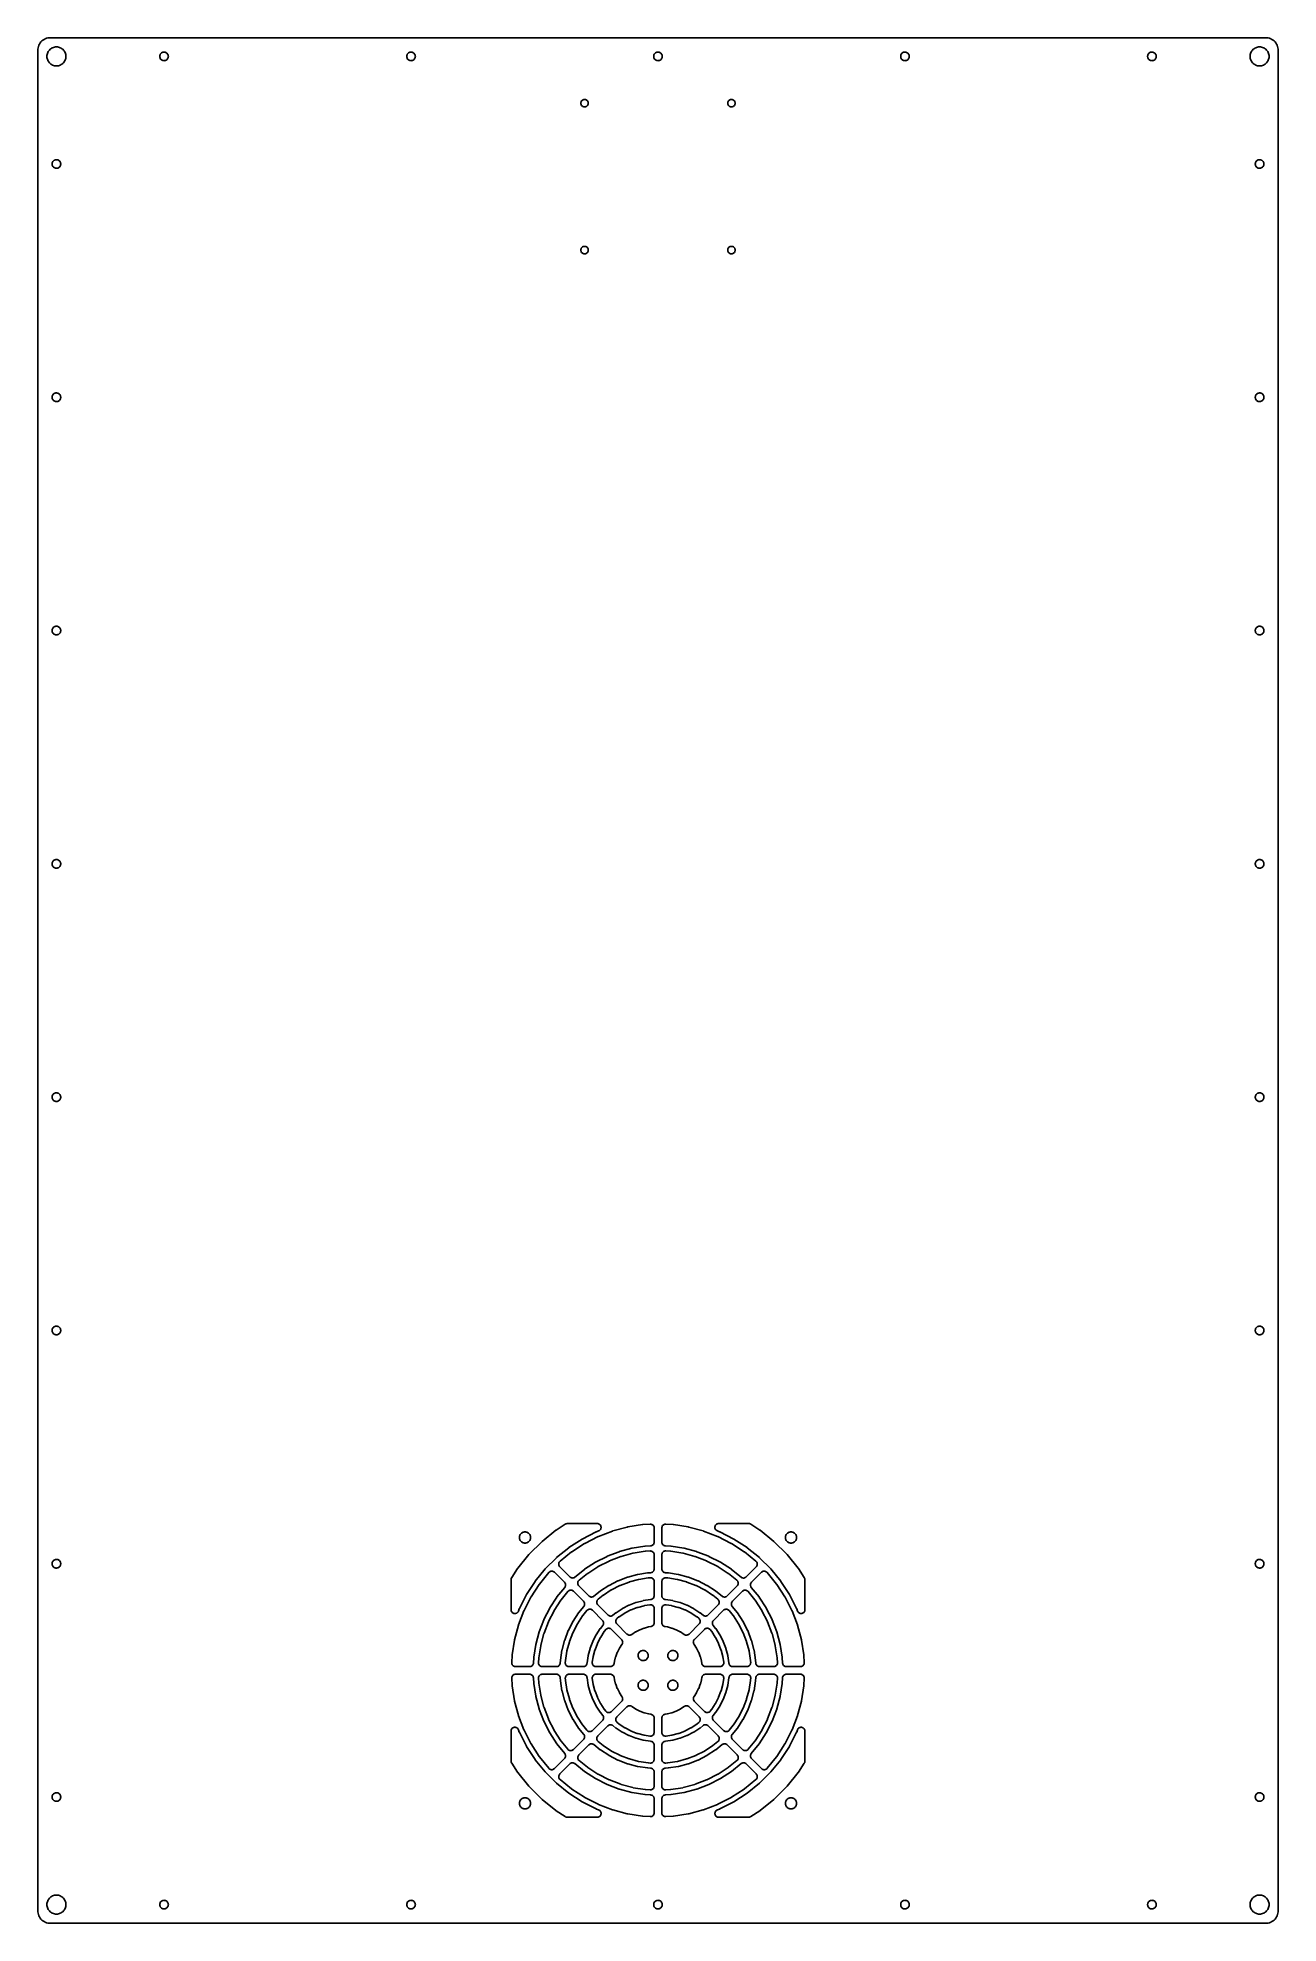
# Model space of a CAD drawing. Header units: metres. Extents: x -245 to 245, y -372 to 372.
import ezdxf

# ---------------------------------------------------------------- set-up
doc = ezdxf.new("R2010")
doc.units = ezdxf.units.M

msp = doc.modelspace()

# ---------------------------------------------------------------- linework, layer by layer
for p, q in [((-239.875, 372.375), (-240.398, 372.348)), ((239.875, 372.375), (-239.875, 372.375)), ((240.398, 372.348), (239.875, 372.375)), ((-244.848, 367.898), (-244.875, 367.375)), ((-244.875, 367.375), (-244.875, -367.375)), ((-244.766, 368.415), (-244.848, 367.898)), ((-244.63, 368.92), (-244.766, 368.415)), ((-244.443, 369.409), (-244.63, 368.92)), ((-244.205, 369.875), (-244.443, 369.409)), ((-243.92, 370.314), (-244.205, 369.875)), ((-243.591, 370.721), (-243.92, 370.314)), ((-243.221, 371.091), (-243.591, 370.721)), ((-242.814, 371.42), (-243.221, 371.091)), ((-242.375, 371.705), (-242.814, 371.42)), ((-241.909, 371.943), (-242.375, 371.705)), ((-241.42, 372.13), (-241.909, 371.943)), ((-240.915, 372.266), (-241.42, 372.13)), ((-241.25, 365), (-241.229, 365.392)), ((-241.229, 364.608), (-241.25, 365)), ((-241.229, 365.392), (-241.168, 365.78)), ((-241.168, 365.78), (-241.066, 366.159)), ((-241.066, 366.159), (-240.926, 366.525)), ((-240.926, 366.525), (-240.748, 366.875)), ((-240.398, 372.348), (-240.915, 372.266)), ((-240.748, 366.875), (-240.534, 367.204)), ((-240.534, 367.204), (-240.287, 367.509)), ((-240.287, 367.509), (-240.009, 367.787)), ((-240.009, 367.787), (-239.704, 368.034)), ((-239.704, 368.034), (-239.375, 368.248)), ((-239.375, 368.248), (-239.025, 368.426)), ((-239.025, 368.426), (-238.659, 368.566)), ((-238.659, 368.566), (-238.28, 368.668)), ((-238.28, 368.668), (-237.892, 368.729)), ((-237.892, 368.729), (-237.5, 368.75)), ((-237.5, 368.75), (-237.108, 368.729)), ((-237.108, 368.729), (-236.72, 368.668)), ((-236.72, 368.668), (-236.341, 368.566)), ((-236.341, 368.566), (-235.975, 368.426)), ((-235.975, 368.426), (-235.625, 368.248)), ((-235.625, 368.248), (-235.296, 368.034)), ((-235.296, 368.034), (-234.991, 367.787)), ((-234.991, 367.787), (-234.713, 367.509)), ((-234.713, 367.509), (-234.466, 367.204)), ((-234.466, 367.204), (-234.252, 366.875)), ((-234.252, 366.875), (-234.074, 366.525)), ((-234.074, 366.525), (-233.934, 366.159)), ((-233.934, 366.159), (-233.832, 365.78)), ((-233.832, 365.78), (-233.771, 365.392)), ((-233.771, 365.392), (-233.75, 365)), ((-233.75, 365), (-233.771, 364.608)), ((-196.695, 365.124), (-196.659, 365.37)), ((-196.695, 364.876), (-196.695, 365.124)), ((-196.659, 365.37), (-196.588, 365.607)), ((-196.588, 365.607), (-196.482, 365.832)), ((-196.482, 365.832), (-196.346, 366.039)), ((-196.346, 366.039), (-196.18, 366.224)), ((-196.18, 366.224), (-195.989, 366.383)), ((-195.989, 366.383), (-195.777, 366.512)), ((-195.777, 366.512), (-195.549, 366.609)), ((-195.549, 366.609), (-195.309, 366.672)), ((-195.309, 366.672), (-195.062, 366.699)), ((-195.062, 366.699), (-194.814, 366.69)), ((-194.814, 366.69), (-194.57, 366.645)), ((-194.57, 366.645), (-194.335, 366.565)), ((-194.335, 366.565), (-194.114, 366.451)), ((-194.114, 366.451), (-193.913, 366.307)), ((-193.913, 366.307), (-193.734, 366.134)), ((-193.734, 366.134), (-193.582, 365.938)), ((-193.582, 365.938), (-193.461, 365.722)), ((-193.461, 365.722), (-193.372, 365.49)), ((-193.372, 365.49), (-193.318, 365.248)), ((-193.318, 365.248), (-193.3, 365)), ((-193.3, 365), (-193.318, 364.752)), ((-99.1955, 365.124), (-99.1593, 365.37)), ((-99.1955, 364.876), (-99.1955, 365.124)), ((-99.1593, 365.37), (-99.0878, 365.607)), ((-99.0878, 365.607), (-98.9825, 365.832)), ((-98.9825, 365.832), (-98.8455, 366.039)), ((-98.8455, 366.039), (-98.6799, 366.224)), ((-98.6799, 366.224), (-98.4892, 366.383)), ((-98.4892, 366.383), (-98.2773, 366.512)), ((-98.2773, 366.512), (-98.0489, 366.609)), ((-98.0489, 366.609), (-97.8088, 366.672)), ((-97.8088, 366.672), (-97.5621, 366.699)), ((-97.5621, 366.699), (-97.3141, 366.69)), ((-97.3141, 366.69), (-97.07, 366.645)), ((-97.07, 366.645), (-96.8351, 366.565)), ((-96.8351, 366.565), (-96.6144, 366.451)), ((-96.6144, 366.451), (-96.4126, 366.307)), ((-96.4126, 366.307), (-96.2339, 366.134)), ((-96.2339, 366.134), (-96.0822, 365.938)), ((-96.0822, 365.938), (-95.9607, 365.722)), ((-95.9607, 365.722), (-95.8721, 365.49)), ((-95.8721, 365.49), (-95.8181, 365.248)), ((-95.8181, 365.248), (-95.8, 365)), ((-95.8, 365), (-95.8181, 364.752)), ((-1.69545, 365.124), (-1.65932, 365.37)), ((-1.69545, 364.876), (-1.69545, 365.124)), ((-1.65932, 365.37), (-1.58781, 365.607)), ((-1.58781, 365.607), (-1.48248, 365.832)), ((-1.48248, 365.832), (-1.34554, 366.039)), ((-1.34554, 366.039), (-1.17992, 366.224)), ((-1.17992, 366.224), (-0.98915, 366.383)), ((-0.98915, 366.383), (-0.7773, 366.512)), ((-0.7773, 366.512), (-0.54889, 366.609)), ((-0.54889, 366.609), (-0.30878, 366.672)), ((-0.30878, 366.672), (-0.06207, 366.699)), ((-0.06207, 366.699), (0.18593, 366.69)), ((0.18593, 366.69), (0.42998, 366.645)), ((0.42998, 366.645), (0.66487, 366.565)), ((0.66487, 366.565), (0.88559, 366.451)), ((0.88559, 366.451), (1.08743, 366.307)), ((1.08743, 366.307), (1.2661, 366.134)), ((1.2661, 366.134), (1.41779, 365.938)), ((1.41779, 365.938), (1.53926, 365.722)), ((1.53926, 365.722), (1.62791, 365.49)), ((1.62791, 365.49), (1.68187, 365.248)), ((1.68187, 365.248), (1.7, 365)), ((1.7, 365), (1.68187, 364.752)), ((95.8045, 365.124), (95.8407, 365.37)), ((95.8045, 364.876), (95.8045, 365.124)), ((95.8407, 365.37), (95.9122, 365.607)), ((95.9122, 365.607), (96.0175, 365.832)), ((96.0175, 365.832), (96.1544, 366.039)), ((96.1544, 366.039), (96.3201, 366.224)), ((96.3201, 366.224), (96.5108, 366.383)), ((96.5108, 366.383), (96.7227, 366.512)), ((96.7227, 366.512), (96.9511, 366.609)), ((96.9511, 366.609), (97.1912, 366.672)), ((97.1912, 366.672), (97.4379, 366.699)), ((97.4379, 366.699), (97.6859, 366.69)), ((97.6859, 366.69), (97.93, 366.645)), ((97.93, 366.645), (98.1649, 366.565)), ((98.1649, 366.565), (98.3856, 366.451)), ((98.3856, 366.451), (98.5874, 366.307)), ((98.5874, 366.307), (98.7661, 366.134)), ((98.7661, 366.134), (98.9178, 365.938)), ((98.9178, 365.938), (99.0393, 365.722)), ((99.0393, 365.722), (99.1279, 365.49)), ((99.1279, 365.49), (99.1819, 365.248)), ((99.1819, 365.248), (99.2, 365)), ((99.2, 365), (99.1819, 364.752)), ((193.305, 365.124), (193.341, 365.37)), ((193.305, 364.876), (193.305, 365.124)), ((193.341, 365.37), (193.412, 365.607)), ((193.412, 365.607), (193.518, 365.832)), ((193.518, 365.832), (193.654, 366.039)), ((193.654, 366.039), (193.82, 366.224)), ((193.82, 366.224), (194.011, 366.383)), ((194.011, 366.383), (194.223, 366.512)), ((194.223, 366.512), (194.451, 366.609)), ((194.451, 366.609), (194.691, 366.672)), ((194.691, 366.672), (194.938, 366.699)), ((194.938, 366.699), (195.186, 366.69)), ((195.186, 366.69), (195.43, 366.645)), ((195.43, 366.645), (195.665, 366.565)), ((195.665, 366.565), (195.886, 366.451)), ((195.886, 366.451), (196.087, 366.307)), ((196.087, 366.307), (196.266, 366.134)), ((196.266, 366.134), (196.418, 365.938)), ((196.418, 365.938), (196.539, 365.722)), ((196.539, 365.722), (196.628, 365.49)), ((196.628, 365.49), (196.682, 365.248)), ((196.682, 365.248), (196.7, 365)), ((196.7, 365), (196.682, 364.752)), ((233.75, 365), (233.771, 365.392)), ((233.771, 364.608), (233.75, 365)), ((233.771, 365.392), (233.832, 365.78)), ((233.832, 365.78), (233.934, 366.159)), ((233.934, 366.159), (234.074, 366.525)), ((234.074, 366.525), (234.252, 366.875)), ((234.252, 366.875), (234.466, 367.204)), ((234.466, 367.204), (234.713, 367.509)), ((234.713, 367.509), (234.991, 367.787)), ((234.991, 367.787), (235.296, 368.034)), ((235.296, 368.034), (235.625, 368.248)), ((235.625, 368.248), (235.975, 368.426)), ((235.975, 368.426), (236.341, 368.566)), ((236.341, 368.566), (236.72, 368.668)), ((236.72, 368.668), (237.108, 368.729)), ((237.108, 368.729), (237.5, 368.75)), ((237.5, 368.75), (237.892, 368.729)), ((237.892, 368.729), (238.28, 368.668)), ((238.28, 368.668), (238.659, 368.566)), ((238.659, 368.566), (239.025, 368.426)), ((239.025, 368.426), (239.375, 368.248)), ((239.375, 368.248), (239.704, 368.034)), ((239.704, 368.034), (240.009, 367.787)), ((240.009, 367.787), (240.287, 367.509)), ((240.287, 367.509), (240.534, 367.204)), ((240.915, 372.266), (240.398, 372.348)), ((240.534, 367.204), (240.748, 366.875)), ((240.748, 366.875), (240.926, 366.525)), ((241.42, 372.13), (240.915, 372.266)), ((240.926, 366.525), (241.066, 366.159)), ((241.066, 366.159), (241.168, 365.78)), ((241.168, 365.78), (241.229, 365.392)), ((241.229, 365.392), (241.25, 365)), ((241.25, 365), (241.229, 364.608)), ((241.909, 371.943), (241.42, 372.13)), ((242.375, 371.705), (241.909, 371.943)), ((242.814, 371.42), (242.375, 371.705)), ((243.221, 371.091), (242.814, 371.42)), ((243.591, 370.721), (243.221, 371.091)), ((243.92, 370.314), (243.591, 370.721)), ((244.205, 369.875), (243.92, 370.314)), ((244.443, 369.409), (244.205, 369.875)), ((244.63, 368.92), (244.443, 369.409)), ((244.766, 368.415), (244.63, 368.92)), ((244.848, 367.898), (244.766, 368.415)), ((244.875, 367.375), (244.848, 367.898)), ((244.875, -367.375), (244.875, 367.375)), ((-241.168, 364.22), (-241.229, 364.608)), ((-241.066, 363.841), (-241.168, 364.22)), ((-240.926, 363.475), (-241.066, 363.841)), ((-240.748, 363.125), (-240.926, 363.475)), ((-240.534, 362.796), (-240.748, 363.125)), ((-240.287, 362.491), (-240.534, 362.796)), ((-240.009, 362.213), (-240.287, 362.491)), ((-239.704, 361.966), (-240.009, 362.213)), ((-239.375, 361.752), (-239.704, 361.966)), ((-239.025, 361.574), (-239.375, 361.752)), ((-238.659, 361.434), (-239.025, 361.574)), ((-238.28, 361.332), (-238.659, 361.434)), ((-237.892, 361.271), (-238.28, 361.332)), ((-237.5, 361.25), (-237.892, 361.271)), ((-237.108, 361.271), (-237.5, 361.25)), ((-236.72, 361.332), (-237.108, 361.271)), ((-236.341, 361.434), (-236.72, 361.332)), ((-235.975, 361.574), (-236.341, 361.434)), ((-235.625, 361.752), (-235.975, 361.574)), ((-235.296, 361.966), (-235.625, 361.752)), ((-234.991, 362.213), (-235.296, 361.966)), ((-234.713, 362.491), (-234.991, 362.213)), ((-234.466, 362.796), (-234.713, 362.491)), ((-234.252, 363.125), (-234.466, 362.796)), ((-234.074, 363.475), (-234.252, 363.125)), ((-233.934, 363.841), (-234.074, 363.475)), ((-233.832, 364.22), (-233.934, 363.841)), ((-233.771, 364.608), (-233.832, 364.22)), ((-196.659, 364.63), (-196.695, 364.876)), ((-196.588, 364.393), (-196.659, 364.63)), ((-196.482, 364.168), (-196.588, 364.393)), ((-196.346, 363.961), (-196.482, 364.168)), ((-196.18, 363.776), (-196.346, 363.961)), ((-195.989, 363.617), (-196.18, 363.776)), ((-195.777, 363.488), (-195.989, 363.617)), ((-195.549, 363.391), (-195.777, 363.488)), ((-195.309, 363.328), (-195.549, 363.391)), ((-195.062, 363.301), (-195.309, 363.328)), ((-194.814, 363.31), (-195.062, 363.301)), ((-194.57, 363.355), (-194.814, 363.31)), ((-194.335, 363.435), (-194.57, 363.355)), ((-194.114, 363.549), (-194.335, 363.435)), ((-193.913, 363.693), (-194.114, 363.549)), ((-193.734, 363.866), (-193.913, 363.693)), ((-193.582, 364.062), (-193.734, 363.866)), ((-193.461, 364.278), (-193.582, 364.062)), ((-193.372, 364.51), (-193.461, 364.278)), ((-193.318, 364.752), (-193.372, 364.51)), ((-99.1593, 364.63), (-99.1955, 364.876)), ((-99.0878, 364.393), (-99.1593, 364.63)), ((-98.9825, 364.168), (-99.0878, 364.393)), ((-98.8455, 363.961), (-98.9825, 364.168)), ((-98.6799, 363.776), (-98.8455, 363.961)), ((-98.4892, 363.617), (-98.6799, 363.776)), ((-98.2773, 363.488), (-98.4892, 363.617)), ((-98.0489, 363.391), (-98.2773, 363.488)), ((-97.8088, 363.328), (-98.0489, 363.391)), ((-97.5621, 363.301), (-97.8088, 363.328)), ((-97.3141, 363.31), (-97.5621, 363.301)), ((-97.07, 363.355), (-97.3141, 363.31)), ((-96.8351, 363.435), (-97.07, 363.355)), ((-96.6144, 363.549), (-96.8351, 363.435)), ((-96.4126, 363.693), (-96.6144, 363.549)), ((-96.2339, 363.866), (-96.4126, 363.693)), ((-96.0822, 364.062), (-96.2339, 363.866)), ((-95.9607, 364.278), (-96.0822, 364.062)), ((-95.8721, 364.51), (-95.9607, 364.278)), ((-95.8181, 364.752), (-95.8721, 364.51)), ((-1.65932, 364.63), (-1.69545, 364.876)), ((-1.58781, 364.393), (-1.65932, 364.63)), ((-1.48248, 364.168), (-1.58781, 364.393)), ((-1.34554, 363.961), (-1.48248, 364.168)), ((-1.17992, 363.776), (-1.34554, 363.961)), ((-0.98915, 363.617), (-1.17992, 363.776)), ((-0.7773, 363.488), (-0.98915, 363.617)), ((-0.54889, 363.391), (-0.7773, 363.488)), ((-0.30878, 363.328), (-0.54889, 363.391)), ((-0.06207, 363.301), (-0.30878, 363.328)), ((0.18593, 363.31), (-0.06207, 363.301)), ((0.42998, 363.355), (0.18593, 363.31)), ((0.66487, 363.435), (0.42998, 363.355)), ((0.88559, 363.549), (0.66487, 363.435)), ((1.08743, 363.693), (0.88559, 363.549)), ((1.2661, 363.866), (1.08743, 363.693)), ((1.41779, 364.062), (1.2661, 363.866)), ((1.53926, 364.278), (1.41779, 364.062)), ((1.62791, 364.51), (1.53926, 364.278)), ((1.68187, 364.752), (1.62791, 364.51)), ((95.8407, 364.63), (95.8045, 364.876)), ((95.9122, 364.393), (95.8407, 364.63)), ((96.0175, 364.168), (95.9122, 364.393)), ((96.1544, 363.961), (96.0175, 364.168)), ((96.3201, 363.776), (96.1544, 363.961)), ((96.5108, 363.617), (96.3201, 363.776)), ((96.7227, 363.488), (96.5108, 363.617)), ((96.9511, 363.391), (96.7227, 363.488)), ((97.1912, 363.328), (96.9511, 363.391)), ((97.4379, 363.301), (97.1912, 363.328)), ((97.6859, 363.31), (97.4379, 363.301)), ((97.93, 363.355), (97.6859, 363.31)), ((98.1649, 363.435), (97.93, 363.355)), ((98.3856, 363.549), (98.1649, 363.435)), ((98.5874, 363.693), (98.3856, 363.549)), ((98.7661, 363.866), (98.5874, 363.693)), ((98.9178, 364.062), (98.7661, 363.866)), ((99.0393, 364.278), (98.9178, 364.062)), ((99.1279, 364.51), (99.0393, 364.278)), ((99.1819, 364.752), (99.1279, 364.51)), ((193.341, 364.63), (193.305, 364.876)), ((193.412, 364.393), (193.341, 364.63)), ((193.518, 364.168), (193.412, 364.393)), ((193.654, 363.961), (193.518, 364.168)), ((193.82, 363.776), (193.654, 363.961)), ((194.011, 363.617), (193.82, 363.776)), ((194.223, 363.488), (194.011, 363.617)), ((194.451, 363.391), (194.223, 363.488)), ((194.691, 363.328), (194.451, 363.391)), ((194.938, 363.301), (194.691, 363.328)), ((195.186, 363.31), (194.938, 363.301)), ((195.43, 363.355), (195.186, 363.31)), ((195.665, 363.435), (195.43, 363.355)), ((195.886, 363.549), (195.665, 363.435)), ((196.087, 363.693), (195.886, 363.549)), ((196.266, 363.866), (196.087, 363.693)), ((196.418, 364.062), (196.266, 363.866)), ((196.539, 364.278), (196.418, 364.062)), ((196.628, 364.51), (196.539, 364.278)), ((196.682, 364.752), (196.628, 364.51)), ((233.832, 364.22), (233.771, 364.608)), ((233.934, 363.841), (233.832, 364.22)), ((234.074, 363.475), (233.934, 363.841)), ((234.252, 363.125), (234.074, 363.475)), ((234.466, 362.796), (234.252, 363.125)), ((234.713, 362.491), (234.466, 362.796)), ((234.991, 362.213), (234.713, 362.491)), ((235.296, 361.966), (234.991, 362.213)), ((235.625, 361.752), (235.296, 361.966)), ((235.975, 361.574), (235.625, 361.752)), ((236.341, 361.434), (235.975, 361.574)), ((236.72, 361.332), (236.341, 361.434)), ((237.108, 361.271), (236.72, 361.332)), ((237.5, 361.25), (237.108, 361.271)), ((237.892, 361.271), (237.5, 361.25)), ((238.28, 361.332), (237.892, 361.271)), ((238.659, 361.434), (238.28, 361.332)), ((239.025, 361.574), (238.659, 361.434)), ((239.375, 361.752), (239.025, 361.574)), ((239.704, 361.966), (239.375, 361.752)), ((240.009, 362.213), (239.704, 361.966)), ((240.287, 362.491), (240.009, 362.213)), ((240.534, 362.796), (240.287, 362.491)), ((240.748, 363.125), (240.534, 362.796)), ((240.926, 363.475), (240.748, 363.125)), ((241.066, 363.841), (240.926, 363.475)), ((241.168, 364.22), (241.066, 363.841)), ((241.229, 364.608), (241.168, 364.22)), ((-30.475, 346.5), (-30.4549, 346.743)), ((-30.4549, 346.257), (-30.475, 346.5)), ((-30.4549, 346.743), (-30.3951, 346.979)), ((-30.3951, 346.021), (-30.4549, 346.257)), ((-30.3951, 346.979), (-30.2972, 347.202)), ((-30.2972, 345.798), (-30.3951, 346.021)), ((-30.2972, 347.202), (-30.164, 347.406)), ((-30.164, 345.594), (-30.2972, 345.798)), ((-30.164, 347.406), (-29.999, 347.585)), ((-29.999, 345.415), (-30.164, 345.594)), ((-29.999, 347.585), (-29.8067, 347.735)), ((-29.8067, 345.265), (-29.999, 345.415)), ((-29.8067, 347.735), (-29.5925, 347.851)), ((-29.5925, 345.149), (-29.8067, 345.265)), ((-29.5925, 347.851), (-29.3621, 347.93)), ((-29.3621, 345.07), (-29.5925, 345.149)), ((-29.3621, 347.93), (-29.1218, 347.97)), ((-29.1218, 345.03), (-29.3621, 345.07)), ((-29.1218, 347.97), (-28.8782, 347.97)), ((-28.8782, 345.03), (-29.1218, 345.03)), ((-28.8782, 347.97), (-28.6379, 347.93)), ((-28.6379, 345.07), (-28.8782, 345.03)), ((-28.6379, 347.93), (-28.4075, 347.851)), ((-28.4075, 345.149), (-28.6379, 345.07)), ((-28.4075, 347.851), (-28.1932, 347.735)), ((-28.1932, 345.265), (-28.4075, 345.149)), ((-28.1932, 347.735), (-28.001, 347.585)), ((-28.001, 345.415), (-28.1932, 345.265)), ((-28.001, 347.585), (-27.836, 347.406)), ((-27.836, 345.594), (-28.001, 345.415)), ((-27.836, 347.406), (-27.7028, 347.202)), ((-27.7028, 345.798), (-27.836, 345.594)), ((-27.7028, 347.202), (-27.6049, 346.979)), ((-27.6049, 346.021), (-27.7028, 345.798)), ((-27.6049, 346.979), (-27.5451, 346.743)), ((-27.5451, 346.257), (-27.6049, 346.021)), ((-27.5451, 346.743), (-27.525, 346.5)), ((-27.525, 346.5), (-27.5451, 346.257)), ((27.525, 346.5), (27.5451, 346.743)), ((27.5451, 346.257), (27.525, 346.5)), ((27.5451, 346.743), (27.6049, 346.979)), ((27.6049, 346.021), (27.5451, 346.257)), ((27.6049, 346.979), (27.7028, 347.202)), ((27.7028, 345.798), (27.6049, 346.021)), ((27.7028, 347.202), (27.836, 347.406)), ((27.836, 345.594), (27.7028, 345.798)), ((27.836, 347.406), (28.001, 347.585)), ((28.001, 345.415), (27.836, 345.594)), ((28.001, 347.585), (28.1932, 347.735)), ((28.1932, 345.265), (28.001, 345.415)), ((28.1932, 347.735), (28.4075, 347.851)), ((28.4075, 345.149), (28.1932, 345.265)), ((28.4075, 347.851), (28.6379, 347.93)), ((28.6379, 345.07), (28.4075, 345.149)), ((28.6379, 347.93), (28.8782, 347.97)), ((28.8782, 345.03), (28.6379, 345.07)), ((28.8782, 347.97), (29.1218, 347.97)), ((29.1218, 345.03), (28.8782, 345.03)), ((29.1218, 347.97), (29.3621, 347.93)), ((29.3621, 345.07), (29.1218, 345.03)), ((29.3621, 347.93), (29.5925, 347.851)), ((29.5925, 345.149), (29.3621, 345.07)), ((29.5925, 347.851), (29.8067, 347.735)), ((29.8067, 345.265), (29.5925, 345.149)), ((29.8067, 347.735), (29.999, 347.585)), ((29.999, 345.415), (29.8067, 345.265)), ((29.999, 347.585), (30.164, 347.406)), ((30.164, 345.594), (29.999, 345.415)), ((30.164, 347.406), (30.2972, 347.202)), ((30.2972, 345.798), (30.164, 345.594)), ((30.2972, 347.202), (30.3951, 346.979)), ((30.3951, 346.021), (30.2972, 345.798)), ((30.3951, 346.979), (30.4549, 346.743)), ((30.4549, 346.257), (30.3951, 346.021)), ((30.4549, 346.743), (30.475, 346.5)), ((30.475, 346.5), (30.4549, 346.257)), ((-239.2, 322.5), (-239.182, 322.748)), ((-239.182, 322.252), (-239.2, 322.5)), ((-239.182, 322.748), (-239.128, 322.99)), ((-239.128, 322.01), (-239.182, 322.252)), ((-239.128, 322.99), (-239.039, 323.222)), ((-239.039, 321.778), (-239.128, 322.01)), ((-239.039, 323.222), (-238.918, 323.438)), ((-238.918, 321.562), (-239.039, 321.778)), ((-238.918, 323.438), (-238.766, 323.634)), ((-238.766, 321.366), (-238.918, 321.562)), ((-238.766, 323.634), (-238.587, 323.807)), ((-238.587, 321.193), (-238.766, 321.366)), ((-238.587, 323.807), (-238.386, 323.951)), ((-238.386, 321.049), (-238.587, 321.193)), ((-238.386, 323.951), (-238.165, 324.065)), ((-238.165, 320.935), (-238.386, 321.049)), ((-238.165, 324.065), (-237.93, 324.145)), ((-237.93, 320.855), (-238.165, 320.935)), ((-237.93, 324.145), (-237.686, 324.19)), ((-237.686, 320.81), (-237.93, 320.855)), ((-237.686, 324.19), (-237.438, 324.199)), ((-237.438, 320.801), (-237.686, 320.81)), ((-237.438, 324.199), (-237.191, 324.172)), ((-237.191, 320.828), (-237.438, 320.801)), ((-237.191, 324.172), (-236.951, 324.109)), ((-236.951, 320.891), (-237.191, 320.828)), ((-236.951, 324.109), (-236.723, 324.012)), ((-236.723, 320.988), (-236.951, 320.891)), ((-236.723, 324.012), (-236.511, 323.883)), ((-236.511, 321.117), (-236.723, 320.988)), ((-236.511, 323.883), (-236.32, 323.724)), ((-236.32, 321.276), (-236.511, 321.117)), ((-236.32, 323.724), (-236.154, 323.539)), ((-236.154, 321.461), (-236.32, 321.276)), ((-236.154, 323.539), (-236.018, 323.332)), ((-236.018, 321.668), (-236.154, 321.461)), ((-236.018, 323.332), (-235.912, 323.107)), ((-235.912, 321.893), (-236.018, 321.668)), ((-235.912, 323.107), (-235.841, 322.87)), ((-235.841, 322.13), (-235.912, 321.893)), ((-235.841, 322.87), (-235.805, 322.624)), ((-235.805, 322.376), (-235.841, 322.13)), ((-235.805, 322.624), (-235.805, 322.376)), ((235.805, 322.624), (235.841, 322.87)), ((235.805, 322.376), (235.805, 322.624)), ((235.841, 322.13), (235.805, 322.376)), ((235.841, 322.87), (235.912, 323.107)), ((235.912, 321.893), (235.841, 322.13)), ((235.912, 323.107), (236.018, 323.332)), ((236.018, 321.668), (235.912, 321.893)), ((236.018, 323.332), (236.154, 323.539)), ((236.154, 321.461), (236.018, 321.668)), ((236.154, 323.539), (236.32, 323.724)), ((236.32, 321.276), (236.154, 321.461)), ((236.32, 323.724), (236.511, 323.883)), ((236.511, 321.117), (236.32, 321.276)), ((236.511, 323.883), (236.723, 324.012)), ((236.723, 320.988), (236.511, 321.117)), ((236.723, 324.012), (236.951, 324.109)), ((236.951, 320.891), (236.723, 320.988)), ((236.951, 324.109), (237.191, 324.172)), ((237.191, 320.828), (236.951, 320.891)), ((237.191, 324.172), (237.438, 324.199)), ((237.438, 320.801), (237.191, 320.828)), ((237.438, 324.199), (237.686, 324.19)), ((237.686, 320.81), (237.438, 320.801)), ((237.686, 324.19), (237.93, 324.145)), ((237.93, 320.855), (237.686, 320.81)), ((237.93, 324.145), (238.165, 324.065)), ((238.165, 320.935), (237.93, 320.855)), ((238.165, 324.065), (238.386, 323.951)), ((238.386, 321.049), (238.165, 320.935)), ((238.386, 323.951), (238.587, 323.807)), ((238.587, 321.193), (238.386, 321.049)), ((238.587, 323.807), (238.766, 323.634)), ((238.766, 321.366), (238.587, 321.193)), ((238.766, 323.634), (238.918, 323.438)), ((238.918, 321.562), (238.766, 321.366)), ((238.918, 323.438), (239.039, 323.222)), ((239.039, 321.778), (238.918, 321.562)), ((239.039, 323.222), (239.128, 322.99)), ((239.128, 322.01), (239.039, 321.778)), ((239.128, 322.99), (239.182, 322.748)), ((239.182, 322.252), (239.128, 322.01)), ((239.182, 322.748), (239.2, 322.5)), ((239.2, 322.5), (239.182, 322.252)), ((-30.475, 288.5), (-30.4549, 288.743)), ((-30.4549, 288.257), (-30.475, 288.5)), ((-30.4549, 288.743), (-30.3951, 288.979)), ((-30.3951, 288.021), (-30.4549, 288.257)), ((-30.3951, 288.979), (-30.2972, 289.202)), ((-30.2972, 287.798), (-30.3951, 288.021)), ((-30.2972, 289.202), (-30.164, 289.406)), ((-30.164, 287.594), (-30.2972, 287.798)), ((-30.164, 289.406), (-29.999, 289.585)), ((-29.999, 287.415), (-30.164, 287.594)), ((-29.999, 289.585), (-29.8067, 289.735)), ((-29.8067, 287.265), (-29.999, 287.415)), ((-29.8067, 289.735), (-29.5925, 289.851)), ((-29.5925, 287.149), (-29.8067, 287.265)), ((-29.5925, 289.851), (-29.3621, 289.93)), ((-29.3621, 287.07), (-29.5925, 287.149)), ((-29.3621, 289.93), (-29.1218, 289.97)), ((-29.1218, 287.03), (-29.3621, 287.07)), ((-29.1218, 289.97), (-28.8782, 289.97)), ((-28.8782, 287.03), (-29.1218, 287.03)), ((-28.8782, 289.97), (-28.6379, 289.93)), ((-28.6379, 287.07), (-28.8782, 287.03)), ((-28.6379, 289.93), (-28.4075, 289.851)), ((-28.4075, 287.149), (-28.6379, 287.07)), ((-28.4075, 289.851), (-28.1932, 289.735)), ((-28.1932, 287.265), (-28.4075, 287.149)), ((-28.1932, 289.735), (-28.001, 289.585)), ((-28.001, 287.415), (-28.1932, 287.265)), ((-28.001, 289.585), (-27.836, 289.406)), ((-27.836, 287.594), (-28.001, 287.415)), ((-27.836, 289.406), (-27.7028, 289.202)), ((-27.7028, 287.798), (-27.836, 287.594)), ((-27.7028, 289.202), (-27.6049, 288.979)), ((-27.6049, 288.021), (-27.7028, 287.798)), ((-27.6049, 288.979), (-27.5451, 288.743)), ((-27.5451, 288.257), (-27.6049, 288.021)), ((-27.5451, 288.743), (-27.525, 288.5)), ((-27.525, 288.5), (-27.5451, 288.257)), ((27.525, 288.5), (27.5451, 288.743)), ((27.5451, 288.257), (27.525, 288.5)), ((27.5451, 288.743), (27.6049, 288.979)), ((27.6049, 288.021), (27.5451, 288.257)), ((27.6049, 288.979), (27.7028, 289.202)), ((27.7028, 287.798), (27.6049, 288.021)), ((27.7028, 289.202), (27.836, 289.406)), ((27.836, 287.594), (27.7028, 287.798)), ((27.836, 289.406), (28.001, 289.585)), ((28.001, 287.415), (27.836, 287.594)), ((28.001, 289.585), (28.1932, 289.735)), ((28.1932, 287.265), (28.001, 287.415)), ((28.1932, 289.735), (28.4075, 289.851)), ((28.4075, 287.149), (28.1932, 287.265)), ((28.4075, 289.851), (28.6379, 289.93)), ((28.6379, 287.07), (28.4075, 287.149)), ((28.6379, 289.93), (28.8782, 289.97)), ((28.8782, 287.03), (28.6379, 287.07)), ((28.8782, 289.97), (29.1218, 289.97)), ((29.1218, 287.03), (28.8782, 287.03)), ((29.1218, 289.97), (29.3621, 289.93)), ((29.3621, 287.07), (29.1218, 287.03)), ((29.3621, 289.93), (29.5925, 289.851)), ((29.5925, 287.149), (29.3621, 287.07)), ((29.5925, 289.851), (29.8067, 289.735)), ((29.8067, 287.265), (29.5925, 287.149)), ((29.8067, 289.735), (29.999, 289.585)), ((29.999, 287.415), (29.8067, 287.265)), ((29.999, 289.585), (30.164, 289.406)), ((30.164, 287.594), (29.999, 287.415)), ((30.164, 289.406), (30.2972, 289.202)), ((30.2972, 287.798), (30.164, 287.594)), ((30.2972, 289.202), (30.3951, 288.979)), ((30.3951, 288.021), (30.2972, 287.798)), ((30.3951, 288.979), (30.4549, 288.743)), ((30.4549, 288.257), (30.3951, 288.021)), ((30.4549, 288.743), (30.475, 288.5)), ((30.475, 288.5), (30.4549, 288.257)), ((-239.128, 230.847), (-239.039, 231.079)), ((-239.039, 231.079), (-238.918, 231.295)), ((-238.918, 231.295), (-238.766, 231.492)), ((-238.766, 231.492), (-238.587, 231.664)), ((-238.587, 231.664), (-238.386, 231.808)), ((-238.386, 231.808), (-238.165, 231.922)), ((-238.165, 231.922), (-237.93, 232.002)), ((-237.93, 232.002), (-237.686, 232.047)), ((-237.686, 232.047), (-237.438, 232.056)), ((-237.438, 232.056), (-237.191, 232.029)), ((-237.191, 232.029), (-236.951, 231.966)), ((-236.951, 231.966), (-236.723, 231.869)), ((-236.723, 231.869), (-236.511, 231.74)), ((-236.511, 231.74), (-236.32, 231.581)), ((-236.32, 231.581), (-236.154, 231.396)), ((-236.154, 231.396), (-236.018, 231.189)), ((-236.018, 231.189), (-235.912, 230.964)), ((-235.912, 230.964), (-235.841, 230.727)), ((235.841, 230.727), (235.912, 230.964)), ((235.912, 230.964), (236.018, 231.189)), ((236.018, 231.189), (236.154, 231.396)), ((236.154, 231.396), (236.32, 231.581)), ((236.32, 231.581), (236.511, 231.74)), ((236.511, 231.74), (236.723, 231.869)), ((236.723, 231.869), (236.951, 231.966)), ((236.951, 231.966), (237.191, 232.029)), ((237.191, 232.029), (237.438, 232.056)), ((237.438, 232.056), (237.686, 232.047)), ((237.686, 232.047), (237.93, 232.002)), ((237.93, 232.002), (238.165, 231.922)), ((238.165, 231.922), (238.386, 231.808)), ((238.386, 231.808), (238.587, 231.664)), ((238.587, 231.664), (238.766, 231.492)), ((238.766, 231.492), (238.918, 231.295)), ((238.918, 231.295), (239.039, 231.079)), ((239.039, 231.079), (239.128, 230.847)), ((-239.2, 230.357), (-239.182, 230.605)), ((-239.182, 230.11), (-239.2, 230.357)), ((-239.182, 230.605), (-239.128, 230.847)), ((-239.128, 229.867), (-239.182, 230.11)), ((-239.039, 229.636), (-239.128, 229.867)), ((-238.918, 229.419), (-239.039, 229.636)), ((-238.766, 229.223), (-238.918, 229.419)), ((-238.587, 229.05), (-238.766, 229.223)), ((-238.386, 228.906), (-238.587, 229.05)), ((-238.165, 228.793), (-238.386, 228.906)), ((-237.93, 228.712), (-238.165, 228.793)), ((-237.686, 228.667), (-237.93, 228.712)), ((-237.438, 228.658), (-237.686, 228.667)), ((-237.191, 228.685), (-237.438, 228.658)), ((-236.951, 228.748), (-237.191, 228.685)), ((-236.723, 228.845), (-236.951, 228.748)), ((-236.511, 228.975), (-236.723, 228.845)), ((-236.32, 229.133), (-236.511, 228.975)), ((-236.154, 229.318), (-236.32, 229.133)), ((-236.018, 229.525), (-236.154, 229.318)), ((-235.912, 229.75), (-236.018, 229.525)), ((-235.841, 229.988), (-235.912, 229.75)), ((-235.841, 230.727), (-235.805, 230.481)), ((-235.805, 230.233), (-235.841, 229.988)), ((-235.805, 230.481), (-235.805, 230.233)), ((235.805, 230.481), (235.841, 230.727)), ((235.805, 230.233), (235.805, 230.481)), ((235.841, 229.988), (235.805, 230.233)), ((235.912, 229.75), (235.841, 229.988)), ((236.018, 229.525), (235.912, 229.75)), ((236.154, 229.318), (236.018, 229.525)), ((236.32, 229.133), (236.154, 229.318)), ((236.511, 228.975), (236.32, 229.133)), ((236.723, 228.845), (236.511, 228.975)), ((236.951, 228.748), (236.723, 228.845)), ((237.191, 228.685), (236.951, 228.748)), ((237.438, 228.658), (237.191, 228.685)), ((237.686, 228.667), (237.438, 228.658)), ((237.93, 228.712), (237.686, 228.667)), ((238.165, 228.793), (237.93, 228.712)), ((238.386, 228.906), (238.165, 228.793)), ((238.587, 229.05), (238.386, 228.906)), ((238.766, 229.223), (238.587, 229.05)), ((238.918, 229.419), (238.766, 229.223)), ((239.039, 229.636), (238.918, 229.419)), ((239.128, 229.867), (239.039, 229.636)), ((239.128, 230.847), (239.182, 230.605)), ((239.182, 230.11), (239.128, 229.867)), ((239.182, 230.605), (239.2, 230.357)), ((239.2, 230.357), (239.182, 230.11)), ((-239.2, 138.214), (-239.182, 138.462)), ((-239.182, 137.967), (-239.2, 138.214)), ((-239.182, 138.462), (-239.128, 138.704)), ((-239.128, 137.725), (-239.182, 137.967)), ((-239.128, 138.704), (-239.039, 138.936)), ((-239.039, 137.493), (-239.128, 137.725)), ((-239.039, 138.936), (-238.918, 139.152)), ((-238.918, 137.276), (-239.039, 137.493)), ((-238.918, 139.152), (-238.766, 139.349)), ((-238.766, 137.08), (-238.918, 137.276)), ((-238.766, 139.349), (-238.587, 139.521)), ((-238.587, 136.908), (-238.766, 137.08)), ((-238.587, 139.521), (-238.386, 139.665)), ((-238.386, 136.763), (-238.587, 136.908)), ((-238.386, 139.665), (-238.165, 139.779)), ((-238.165, 136.65), (-238.386, 136.763)), ((-238.165, 139.779), (-237.93, 139.859)), ((-237.93, 136.57), (-238.165, 136.65)), ((-237.93, 139.859), (-237.686, 139.904)), ((-237.686, 136.524), (-237.93, 136.57)), ((-237.686, 139.904), (-237.438, 139.913)), ((-237.438, 136.515), (-237.686, 136.524)), ((-237.438, 139.913), (-237.191, 139.886)), ((-237.191, 136.543), (-237.438, 136.515)), ((-237.191, 139.886), (-236.951, 139.823)), ((-236.951, 136.605), (-237.191, 136.543)), ((-236.951, 139.823), (-236.723, 139.726)), ((-236.723, 136.702), (-236.951, 136.605)), ((-236.723, 139.726), (-236.511, 139.597)), ((-236.511, 136.832), (-236.723, 136.702)), ((-236.511, 139.597), (-236.32, 139.438)), ((-236.32, 136.99), (-236.511, 136.832)), ((-236.32, 139.438), (-236.154, 139.253)), ((-236.154, 137.175), (-236.32, 136.99)), ((-236.154, 139.253), (-236.018, 139.046)), ((-236.018, 137.382), (-236.154, 137.175)), ((-236.018, 139.046), (-235.912, 138.822)), ((-235.912, 137.607), (-236.018, 137.382)), ((-235.912, 138.822), (-235.841, 138.584)), ((-235.841, 137.845), (-235.912, 137.607)), ((-235.841, 138.584), (-235.805, 138.338)), ((-235.805, 138.09), (-235.841, 137.845)), ((-235.805, 138.338), (-235.805, 138.09)), ((235.805, 138.338), (235.841, 138.584)), ((235.805, 138.09), (235.805, 138.338)), ((235.841, 137.845), (235.805, 138.09)), ((235.841, 138.584), (235.912, 138.822)), ((235.912, 137.607), (235.841, 137.845)), ((235.912, 138.822), (236.018, 139.046)), ((236.018, 137.382), (235.912, 137.607)), ((236.018, 139.046), (236.154, 139.253)), ((236.154, 137.175), (236.018, 137.382)), ((236.154, 139.253), (236.32, 139.438)), ((236.32, 136.99), (236.154, 137.175)), ((236.32, 139.438), (236.511, 139.597)), ((236.511, 136.832), (236.32, 136.99)), ((236.511, 139.597), (236.723, 139.726)), ((236.723, 136.702), (236.511, 136.832)), ((236.723, 139.726), (236.951, 139.823)), ((236.951, 136.605), (236.723, 136.702)), ((236.951, 139.823), (237.191, 139.886)), ((237.191, 136.543), (236.951, 136.605)), ((237.191, 139.886), (237.438, 139.913)), ((237.438, 136.515), (237.191, 136.543)), ((237.438, 139.913), (237.686, 139.904)), ((237.686, 136.524), (237.438, 136.515)), ((237.686, 139.904), (237.93, 139.859)), ((237.93, 136.57), (237.686, 136.524)), ((237.93, 139.859), (238.165, 139.779)), ((238.165, 136.65), (237.93, 136.57)), ((238.165, 139.779), (238.386, 139.665)), ((238.386, 136.763), (238.165, 136.65)), ((238.386, 139.665), (238.587, 139.521)), ((238.587, 136.908), (238.386, 136.763)), ((238.587, 139.521), (238.766, 139.349)), ((238.766, 137.08), (238.587, 136.908)), ((238.766, 139.349), (238.918, 139.152)), ((238.918, 137.276), (238.766, 137.08)), ((238.918, 139.152), (239.039, 138.936)), ((239.039, 137.493), (238.918, 137.276)), ((239.039, 138.936), (239.128, 138.704)), ((239.128, 137.725), (239.039, 137.493)), ((239.128, 138.704), (239.182, 138.462)), ((239.182, 137.967), (239.128, 137.725)), ((239.182, 138.462), (239.2, 138.214)), ((239.2, 138.214), (239.182, 137.967)), ((-239.2, 46.0714), (-239.182, 46.3189)), ((-239.182, 45.8239), (-239.2, 46.0714)), ((-239.182, 46.3189), (-239.128, 46.5612)), ((-239.128, 45.5816), (-239.182, 45.8239)), ((-239.128, 46.5612), (-239.039, 46.793)), ((-239.039, 45.3499), (-239.128, 45.5816)), ((-239.039, 46.793), (-238.918, 47.0094)), ((-238.918, 45.1334), (-239.039, 45.3499)), ((-238.918, 47.0094), (-238.766, 47.2059)), ((-238.766, 44.937), (-238.918, 45.1334)), ((-238.766, 47.2059), (-238.587, 47.3781)), ((-238.587, 44.7647), (-238.766, 44.937)), ((-238.587, 47.3781), (-238.386, 47.5225)), ((-238.386, 44.6203), (-238.587, 44.7647)), ((-238.386, 47.5225), (-238.165, 47.636)), ((-238.165, 47.636), (-237.93, 47.7161)), ((-237.93, 47.7161), (-237.686, 47.7612)), ((-237.686, 47.7612), (-237.438, 47.7703)), ((-237.438, 47.7703), (-237.191, 47.7431)), ((-237.191, 47.7431), (-236.951, 47.6804)), ((-236.951, 47.6804), (-236.723, 47.5833)), ((-236.723, 47.5833), (-236.511, 47.454)), ((-236.511, 44.6888), (-236.723, 44.5595)), ((-236.511, 47.454), (-236.32, 47.2953)), ((-236.32, 44.8476), (-236.511, 44.6888)), ((-236.32, 47.2953), (-236.154, 47.1104)), ((-236.154, 45.0324), (-236.32, 44.8476)), ((-236.154, 47.1104), (-236.018, 46.9034)), ((-236.018, 45.2394), (-236.154, 45.0324)), ((-236.018, 46.9034), (-235.912, 46.6787)), ((-235.912, 45.4641), (-236.018, 45.2394)), ((-235.912, 46.6787), (-235.841, 46.4411)), ((-235.841, 45.7018), (-235.912, 45.4641)), ((-235.841, 46.4411), (-235.805, 46.1955)), ((-235.805, 45.9473), (-235.841, 45.7018)), ((-235.805, 46.1955), (-235.805, 45.9473)), ((235.805, 46.1955), (235.841, 46.4411)), ((235.805, 45.9473), (235.805, 46.1955)), ((235.841, 45.7018), (235.805, 45.9473)), ((235.841, 46.4411), (235.912, 46.6787)), ((235.912, 45.4641), (235.841, 45.7018)), ((235.912, 46.6787), (236.018, 46.9034)), ((236.018, 45.2394), (235.912, 45.4641)), ((236.018, 46.9034), (236.154, 47.1104)), ((236.154, 45.0324), (236.018, 45.2394)), ((236.154, 47.1104), (236.32, 47.2953)), ((236.32, 44.8476), (236.154, 45.0324)), ((236.32, 47.2953), (236.511, 47.454)), ((236.511, 44.6888), (236.32, 44.8476)), ((236.511, 47.454), (236.723, 47.5833)), ((236.723, 44.5595), (236.511, 44.6888)), ((236.723, 47.5833), (236.951, 47.6804)), ((236.951, 47.6804), (237.191, 47.7431)), ((237.191, 47.7431), (237.438, 47.7703)), ((237.438, 47.7703), (237.686, 47.7612)), ((237.686, 47.7612), (237.93, 47.7161)), ((237.93, 47.7161), (238.165, 47.636)), ((238.165, 47.636), (238.386, 47.5225)), ((238.386, 47.5225), (238.587, 47.3781)), ((238.587, 44.7647), (238.386, 44.6203)), ((238.587, 47.3781), (238.766, 47.2059)), ((238.766, 44.937), (238.587, 44.7647)), ((238.766, 47.2059), (238.918, 47.0094)), ((238.918, 45.1334), (238.766, 44.937)), ((238.918, 47.0094), (239.039, 46.793)), ((239.039, 45.3499), (238.918, 45.1334)), ((239.039, 46.793), (239.128, 46.5612)), ((239.128, 45.5816), (239.039, 45.3499)), ((239.128, 46.5612), (239.182, 46.3189)), ((239.182, 45.8239), (239.128, 45.5816)), ((239.182, 46.3189), (239.2, 46.0714)), ((239.2, 46.0714), (239.182, 45.8239)), ((-238.165, 44.5068), (-238.386, 44.6203)), ((-237.93, 44.4267), (-238.165, 44.5068)), ((-237.686, 44.3816), (-237.93, 44.4267)), ((-237.438, 44.3726), (-237.686, 44.3816)), ((-237.191, 44.3997), (-237.438, 44.3726)), ((-236.951, 44.4625), (-237.191, 44.3997)), ((-236.723, 44.5595), (-236.951, 44.4625)), ((236.951, 44.4625), (236.723, 44.5595)), ((237.191, 44.3997), (236.951, 44.4625)), ((237.438, 44.3726), (237.191, 44.3997)), ((237.686, 44.3816), (237.438, 44.3726)), ((237.93, 44.4267), (237.686, 44.3816)), ((238.165, 44.5068), (237.93, 44.4267)), ((238.386, 44.6203), (238.165, 44.5068)), ((-238.587, -44.7647), (-238.386, -44.6203)), ((-238.386, -44.6203), (-238.165, -44.5068)), ((-238.165, -44.5068), (-237.93, -44.4267)), ((-237.93, -44.4267), (-237.686, -44.3816)), ((-237.686, -44.3816), (-237.438, -44.3726)), ((-237.438, -44.3726), (-237.191, -44.3997)), ((-237.191, -44.3997), (-236.951, -44.4625)), ((-236.951, -44.4625), (-236.723, -44.5595)), ((-236.723, -44.5595), (-236.511, -44.6888)), ((236.511, -44.6888), (236.723, -44.5595)), ((236.723, -44.5595), (236.951, -44.4625)), ((236.951, -44.4625), (237.191, -44.3997)), ((237.191, -44.3997), (237.438, -44.3726)), ((237.438, -44.3726), (237.686, -44.3816)), ((237.686, -44.3816), (237.93, -44.4267)), ((237.93, -44.4267), (238.165, -44.5068)), ((238.165, -44.5068), (238.386, -44.6203)), ((238.386, -44.6203), (238.587, -44.7647)), ((-239.2, -46.0714), (-239.182, -45.8239)), ((-239.182, -46.3189), (-239.2, -46.0714)), ((-239.182, -45.8239), (-239.128, -45.5816)), ((-239.128, -46.5612), (-239.182, -46.3189)), ((-239.128, -45.5816), (-239.039, -45.3499)), ((-239.039, -46.793), (-239.128, -46.5612)), ((-239.039, -45.3499), (-238.918, -45.1334)), ((-238.918, -47.0094), (-239.039, -46.793)), ((-238.918, -45.1334), (-238.766, -44.937)), ((-238.766, -47.2059), (-238.918, -47.0094)), ((-238.766, -44.937), (-238.587, -44.7647)), ((-238.587, -47.3781), (-238.766, -47.2059)), ((-238.386, -47.5225), (-238.587, -47.3781)), ((-238.165, -47.636), (-238.386, -47.5225)), ((-237.93, -47.7161), (-238.165, -47.636)), ((-237.686, -47.7612), (-237.93, -47.7161)), ((-237.438, -47.7703), (-237.686, -47.7612)), ((-237.191, -47.7431), (-237.438, -47.7703)), ((-236.951, -47.6804), (-237.191, -47.7431)), ((-236.723, -47.5833), (-236.951, -47.6804)), ((-236.511, -47.454), (-236.723, -47.5833)), ((-236.511, -44.6888), (-236.32, -44.8476)), ((-236.32, -47.2953), (-236.511, -47.454)), ((-236.32, -44.8476), (-236.154, -45.0324)), ((-236.154, -47.1104), (-236.32, -47.2953)), ((-236.154, -45.0324), (-236.018, -45.2394)), ((-236.018, -46.9034), (-236.154, -47.1104)), ((-236.018, -45.2394), (-235.912, -45.4641)), ((-235.912, -46.6787), (-236.018, -46.9034)), ((-235.912, -45.4641), (-235.841, -45.7018)), ((-235.841, -46.4411), (-235.912, -46.6787)), ((-235.841, -45.7018), (-235.805, -45.9473)), ((-235.805, -46.1955), (-235.841, -46.4411)), ((-235.805, -45.9473), (-235.805, -46.1955)), ((235.805, -45.9473), (235.841, -45.7018)), ((235.805, -46.1955), (235.805, -45.9473)), ((235.841, -46.4411), (235.805, -46.1955)), ((235.841, -45.7018), (235.912, -45.4641)), ((235.912, -46.6787), (235.841, -46.4411)), ((235.912, -45.4641), (236.018, -45.2394)), ((236.018, -46.9034), (235.912, -46.6787)), ((236.018, -45.2394), (236.154, -45.0324)), ((236.154, -47.1104), (236.018, -46.9034)), ((236.154, -45.0324), (236.32, -44.8476)), ((236.32, -47.2953), (236.154, -47.1104)), ((236.32, -44.8476), (236.511, -44.6888)), ((236.511, -47.454), (236.32, -47.2953)), ((236.723, -47.5833), (236.511, -47.454)), ((236.951, -47.6804), (236.723, -47.5833)), ((237.191, -47.7431), (236.951, -47.6804)), ((237.438, -47.7703), (237.191, -47.7431)), ((237.686, -47.7612), (237.438, -47.7703)), ((237.93, -47.7161), (237.686, -47.7612)), ((238.165, -47.636), (237.93, -47.7161)), ((238.386, -47.5225), (238.165, -47.636)), ((238.587, -47.3781), (238.386, -47.5225)), ((238.587, -44.7647), (238.766, -44.937)), ((238.766, -47.2059), (238.587, -47.3781)), ((238.766, -44.937), (238.918, -45.1334)), ((238.918, -47.0094), (238.766, -47.2059)), ((238.918, -45.1334), (239.039, -45.3499)), ((239.039, -46.793), (238.918, -47.0094)), ((239.039, -45.3499), (239.128, -45.5816)), ((239.128, -46.5612), (239.039, -46.793)), ((239.128, -45.5816), (239.182, -45.8239)), ((239.182, -46.3189), (239.128, -46.5612)), ((239.182, -45.8239), (239.2, -46.0714)), ((239.2, -46.0714), (239.182, -46.3189)), ((-239.2, -138.214), (-239.182, -137.967)), ((-239.182, -138.462), (-239.2, -138.214)), ((-239.182, -137.967), (-239.128, -137.725)), ((-239.128, -138.704), (-239.182, -138.462)), ((-239.128, -137.725), (-239.039, -137.493)), ((-239.039, -138.936), (-239.128, -138.704)), ((-239.039, -137.493), (-238.918, -137.276)), ((-238.918, -139.152), (-239.039, -138.936)), ((-238.918, -137.276), (-238.766, -137.08)), ((-238.766, -139.349), (-238.918, -139.152)), ((-238.766, -137.08), (-238.587, -136.908)), ((-238.587, -139.521), (-238.766, -139.349)), ((-238.587, -136.908), (-238.386, -136.763)), ((-238.386, -139.665), (-238.587, -139.521)), ((-238.386, -136.763), (-238.165, -136.65)), ((-238.165, -139.779), (-238.386, -139.665)), ((-238.165, -136.65), (-237.93, -136.57)), ((-237.93, -139.859), (-238.165, -139.779)), ((-237.93, -136.57), (-237.686, -136.524)), ((-237.686, -139.904), (-237.93, -139.859)), ((-237.686, -136.524), (-237.438, -136.515)), ((-237.438, -139.913), (-237.686, -139.904)), ((-237.438, -136.515), (-237.191, -136.543)), ((-237.191, -139.886), (-237.438, -139.913)), ((-237.191, -136.543), (-236.951, -136.605)), ((-236.951, -139.823), (-237.191, -139.886)), ((-236.951, -136.605), (-236.723, -136.702)), ((-236.723, -139.726), (-236.951, -139.823)), ((-236.723, -136.702), (-236.511, -136.832)), ((-236.511, -139.597), (-236.723, -139.726)), ((-236.511, -136.832), (-236.32, -136.99)), ((-236.32, -139.438), (-236.511, -139.597)), ((-236.32, -136.99), (-236.154, -137.175)), ((-236.154, -139.253), (-236.32, -139.438)), ((-236.154, -137.175), (-236.018, -137.382)), ((-236.018, -139.046), (-236.154, -139.253)), ((-236.018, -137.382), (-235.912, -137.607)), ((-235.912, -138.822), (-236.018, -139.046)), ((-235.912, -137.607), (-235.841, -137.845)), ((-235.841, -138.584), (-235.912, -138.822)), ((-235.841, -137.845), (-235.805, -138.09)), ((-235.805, -138.338), (-235.841, -138.584)), ((-235.805, -138.09), (-235.805, -138.338)), ((235.805, -138.09), (235.841, -137.845)), ((235.805, -138.338), (235.805, -138.09)), ((235.841, -138.584), (235.805, -138.338)), ((235.841, -137.845), (235.912, -137.607)), ((235.912, -138.822), (235.841, -138.584)), ((235.912, -137.607), (236.018, -137.382)), ((236.018, -139.046), (235.912, -138.822)), ((236.018, -137.382), (236.154, -137.175)), ((236.154, -139.253), (236.018, -139.046)), ((236.154, -137.175), (236.32, -136.99)), ((236.32, -139.438), (236.154, -139.253)), ((236.32, -136.99), (236.511, -136.832)), ((236.511, -139.597), (236.32, -139.438)), ((236.511, -136.832), (236.723, -136.702)), ((236.723, -139.726), (236.511, -139.597)), ((236.723, -136.702), (236.951, -136.605)), ((236.951, -139.823), (236.723, -139.726)), ((236.951, -136.605), (237.191, -136.543)), ((237.191, -139.886), (236.951, -139.823)), ((237.191, -136.543), (237.438, -136.515)), ((237.438, -139.913), (237.191, -139.886)), ((237.438, -136.515), (237.686, -136.524)), ((237.686, -139.904), (237.438, -139.913)), ((237.686, -136.524), (237.93, -136.57)), ((237.93, -139.859), (237.686, -139.904)), ((237.93, -136.57), (238.165, -136.65)), ((238.165, -139.779), (237.93, -139.859)), ((238.165, -136.65), (238.386, -136.763)), ((238.386, -139.665), (238.165, -139.779)), ((238.386, -136.763), (238.587, -136.908)), ((238.587, -139.521), (238.386, -139.665)), ((238.587, -136.908), (238.766, -137.08)), ((238.766, -139.349), (238.587, -139.521)), ((238.766, -137.08), (238.918, -137.276)), ((238.918, -139.152), (238.766, -139.349)), ((238.918, -137.276), (239.039, -137.493)), ((239.039, -138.936), (238.918, -139.152)), ((239.039, -137.493), (239.128, -137.725)), ((239.128, -138.704), (239.039, -138.936)), ((239.128, -137.725), (239.182, -137.967)), ((239.182, -138.462), (239.128, -138.704)), ((239.182, -137.967), (239.2, -138.214)), ((239.2, -138.214), (239.182, -138.462)), ((-40.1973, -217.039), (-36.6595, -214.742)), ((-36.6595, -214.742), (-36.4413, -214.625)), ((-36.4413, -214.625), (-36.2067, -214.545)), ((-36.2067, -214.545), (-35.8425, -214.5)), ((-35.8425, -214.5), (-23.9621, -214.5)), ((-23.9621, -214.5), (-23.7152, -214.52)), ((-23.7152, -214.52), (-23.4751, -214.581)), ((-23.4751, -214.581), (-23.2482, -214.681)), ((-23.2482, -214.681), (-23.0408, -214.816)), ((-23.0408, -214.816), (-22.8585, -214.984)), ((-22.8585, -214.984), (-22.7064, -215.18)), ((-22.7064, -215.18), (-22.5885, -215.397)), ((-22.5885, -215.397), (-22.508, -215.632)), ((-22.508, -215.632), (-22.4672, -215.876)), ((-22.4672, -215.876), (-22.4672, -216.124)), ((-17.8212, -217.398), (-12.1176, -215.869)), ((-12.1176, -215.869), (-11.964, -215.837)), ((-11.964, -215.837), (-6.1315, -214.913)), ((-6.1315, -214.913), (-5.97536, -214.896)), ((-5.97536, -214.896), (-3.07851, -214.745)), ((-3.07851, -214.745), (-2.83087, -214.752)), ((-2.83087, -214.752), (-2.58786, -214.8)), ((-2.58786, -214.8), (-2.35609, -214.888)), ((-2.35609, -214.888), (-2.14189, -215.012)), ((-2.14189, -215.012), (-1.9511, -215.17)), ((-1.9511, -215.17), (-1.78891, -215.358)), ((-1.78891, -215.358), (-1.65976, -215.569)), ((-1.65976, -215.569), (-1.56717, -215.799)), ((-1.56717, -215.799), (-1.51366, -216.041)), ((1.52046, -215.996), (1.58127, -215.756)), ((1.58127, -215.756), (1.68079, -215.529)), ((1.68079, -215.529), (1.81628, -215.321)), ((1.81628, -215.321), (1.98409, -215.139)), ((1.98409, -215.139), (2.17958, -214.987)), ((2.17958, -214.987), (2.39746, -214.869)), ((2.39746, -214.869), (2.63177, -214.789)), ((2.63177, -214.789), (2.87613, -214.748)), ((2.87613, -214.748), (3.07851, -214.745)), ((3.07851, -214.745), (5.97536, -214.896)), ((5.97536, -214.896), (6.1315, -214.913)), ((6.1315, -214.913), (11.964, -215.837)), ((11.964, -215.837), (12.1176, -215.869)), ((12.1176, -215.869), (17.8212, -217.398)), ((22.4638, -216.07), (22.4726, -215.823)), ((22.4726, -215.823), (22.5221, -215.58)), ((22.5221, -215.58), (22.6109, -215.349)), ((22.6109, -215.349), (22.7366, -215.135)), ((22.7366, -215.135), (22.8956, -214.945)), ((22.8956, -214.945), (23.0838, -214.784)), ((23.0838, -214.784), (23.2959, -214.656)), ((23.2959, -214.656), (23.5262, -214.565)), ((23.5262, -214.565), (23.7684, -214.513)), ((23.7684, -214.513), (23.9621, -214.5)), ((23.9621, -214.5), (35.8425, -214.5)), ((35.8425, -214.5), (36.0894, -214.52)), ((36.0894, -214.52), (36.3296, -214.581)), ((36.3296, -214.581), (36.6595, -214.742)), ((36.6595, -214.742), (40.1973, -217.039)), ((-54.7035, -220), (-54.6896, -219.753)), ((-54.6896, -220.247), (-54.7035, -220)), ((-54.6896, -219.753), (-54.6482, -219.51)), ((-54.6482, -220.49), (-54.6896, -220.247)), ((-54.6482, -219.51), (-54.5798, -219.272)), ((-54.5798, -220.728), (-54.6482, -220.49)), ((-54.5798, -219.272), (-54.4852, -219.044)), ((-54.4852, -220.956), (-54.5798, -220.728)), ((-54.4852, -219.044), (-54.3657, -218.828)), ((-54.3657, -221.172), (-54.4852, -220.956)), ((-54.3657, -218.828), (-54.2227, -218.626)), ((-54.2227, -221.374), (-54.3657, -221.172)), ((-54.2227, -218.626), (-54.0581, -218.442)), ((-54.0581, -221.558), (-54.2227, -221.374)), ((-54.0581, -218.442), (-53.8738, -218.277)), ((-53.8738, -221.723), (-54.0581, -221.558)), ((-53.8738, -218.277), (-53.6723, -218.134)), ((-53.6723, -221.866), (-53.8738, -221.723)), ((-53.6723, -218.134), (-53.456, -218.015)), ((-53.456, -221.985), (-53.6723, -221.866)), ((-53.456, -218.015), (-53.2278, -217.92)), ((-53.2278, -222.08), (-53.456, -221.985)), ((-53.2278, -217.92), (-52.9903, -217.852)), ((-52.9903, -222.148), (-53.2278, -222.08)), ((-52.9903, -217.852), (-52.7467, -217.81)), ((-52.7467, -222.19), (-52.9903, -222.148)), ((-52.7467, -217.81), (-52.5, -217.797)), ((-52.5, -222.203), (-52.7467, -222.19)), ((-52.5, -217.797), (-52.2533, -217.81)), ((-52.2533, -222.19), (-52.5, -222.203)), ((-52.2533, -217.81), (-52.0097, -217.852)), ((-52.0097, -222.148), (-52.2533, -222.19)), ((-52.0097, -217.852), (-51.7722, -217.92)), ((-51.7722, -222.08), (-52.0097, -222.148)), ((-51.7722, -217.92), (-51.5439, -218.015)), ((-51.5439, -221.985), (-51.7722, -222.08)), ((-51.5439, -218.015), (-51.3277, -218.134)), ((-51.3277, -221.866), (-51.5439, -221.985)), ((-51.3277, -218.134), (-51.1262, -218.277)), ((-51.1262, -221.723), (-51.3277, -221.866)), ((-51.1262, -218.277), (-50.9419, -218.442)), ((-50.9419, -221.558), (-51.1262, -221.723)), ((-50.9419, -218.442), (-50.7773, -218.626)), ((-50.7773, -221.374), (-50.9419, -221.558)), ((-50.8497, -226.609), (-45.8911, -221.65)), ((-50.7773, -218.626), (-50.6343, -218.828)), ((-50.6343, -221.172), (-50.7773, -221.374)), ((-50.6343, -218.828), (-50.5147, -219.044)), ((-50.5147, -220.956), (-50.6343, -221.172)), ((-50.5147, -219.044), (-50.4202, -219.272)), ((-50.4202, -220.728), (-50.5147, -220.956)), ((-50.4202, -219.272), (-50.3518, -219.51)), ((-50.3518, -220.49), (-50.4202, -220.728)), ((-50.3518, -219.51), (-50.3104, -219.753)), ((-50.3104, -220.247), (-50.3518, -220.49)), ((-50.3104, -219.753), (-50.2965, -220)), ((-50.2965, -220), (-50.3104, -220.247)), ((-45.8911, -221.65), (-45.7745, -221.545)), ((-45.7745, -221.545), (-40.3243, -217.132)), ((-40.3243, -217.132), (-40.1973, -217.039)), ((-29.9912, -220.632), (-35.1852, -224.005)), ((-33.9766, -225.602), (-29.0243, -222.386)), ((-29.9233, -220.593), (-29.9912, -220.632)), ((-24.4054, -217.781), (-29.9233, -220.593)), ((-29.0243, -222.386), (-28.8883, -222.307)), ((-28.8883, -222.307), (-23.6268, -219.626)), ((-24.3336, -217.749), (-24.4054, -217.781)), ((-23.4246, -217.4), (-24.3336, -217.749)), ((-23.6268, -219.626), (-23.4834, -219.562)), ((-23.4834, -219.562), (-17.9705, -217.446)), ((-23.2482, -217.319), (-23.4246, -217.4)), ((-23.0408, -217.184), (-23.2482, -217.319)), ((-22.8585, -217.016), (-23.0408, -217.184)), ((-22.7064, -216.82), (-22.8585, -217.016)), ((-22.5885, -216.603), (-22.7064, -216.82)), ((-22.508, -216.368), (-22.5885, -216.603)), ((-22.4672, -216.124), (-22.508, -216.368)), ((-17.9705, -217.446), (-17.8212, -217.398)), ((-2.92149, -223.32), (-5.11745, -223.435)), ((-2.63177, -223.276), (-2.92149, -223.32)), ((-2.39746, -223.195), (-2.63177, -223.276)), ((-2.17958, -223.078), (-2.39746, -223.195)), ((-1.98409, -222.925), (-2.17958, -223.078)), ((-1.81628, -222.743), (-1.98409, -222.925)), ((-1.68079, -222.536), (-1.81628, -222.743)), ((-1.58127, -222.309), (-1.68079, -222.536)), ((-1.52046, -222.069), (-1.58127, -222.309)), ((-1.5, -221.822), (-1.52046, -222.069)), ((-1.51366, -216.041), (-1.5, -216.243)), ((-1.5, -216.243), (-1.5, -221.822)), ((1.5, -216.243), (1.52046, -215.996)), ((1.5, -221.822), (1.5, -216.243)), ((1.52863, -222.113), (1.5, -221.822)), ((1.59669, -222.352), (1.52863, -222.113)), ((1.70303, -222.575), (1.59669, -222.352)), ((1.84476, -222.779), (1.70303, -222.575)), ((2.01799, -222.956), (1.84476, -222.779)), ((2.21802, -223.102), (2.01799, -222.956)), ((2.43936, -223.213), (2.21802, -223.102)), ((2.67601, -223.286), (2.43936, -223.213)), ((2.92149, -223.32), (2.67601, -223.286)), ((5.11745, -223.435), (2.92149, -223.32)), ((17.8212, -217.398), (17.9705, -217.446)), ((17.9705, -217.446), (23.4834, -219.562)), ((22.4958, -216.316), (22.4638, -216.07)), ((22.5677, -216.553), (22.4958, -216.316)), ((22.6778, -216.775), (22.5677, -216.553)), ((22.8228, -216.976), (22.6778, -216.775)), ((22.999, -217.15), (22.8228, -216.976)), ((23.2014, -217.293), (22.999, -217.15)), ((23.4246, -217.4), (23.2014, -217.293)), ((24.3336, -217.749), (23.4246, -217.4)), ((23.4834, -219.562), (23.6268, -219.626)), ((23.6268, -219.626), (28.8883, -222.307)), ((24.4054, -217.781), (24.3336, -217.749)), ((29.9233, -220.593), (24.4054, -217.781)), ((28.8883, -222.307), (29.0243, -222.386)), ((29.0243, -222.386), (33.9766, -225.602)), ((29.9912, -220.632), (29.9233, -220.593)), ((35.1852, -224.005), (29.9912, -220.632)), ((40.1973, -217.039), (40.3243, -217.132)), ((40.3243, -217.132), (45.7745, -221.545)), ((45.7745, -221.545), (45.8911, -221.65)), ((45.8911, -221.65), (50.8497, -226.609)), ((50.2965, -220), (50.3104, -219.753)), ((50.3104, -220.247), (50.2965, -220)), ((50.3104, -219.753), (50.3518, -219.51)), ((50.3518, -220.49), (50.3104, -220.247)), ((50.3518, -219.51), (50.4202, -219.272)), ((50.4202, -220.728), (50.3518, -220.49)), ((50.4202, -219.272), (50.5147, -219.044)), ((50.5147, -220.956), (50.4202, -220.728)), ((50.5147, -219.044), (50.6343, -218.828)), ((50.6343, -221.172), (50.5147, -220.956)), ((50.6343, -218.828), (50.7773, -218.626)), ((50.7773, -221.374), (50.6343, -221.172)), ((50.7773, -218.626), (50.9419, -218.442)), ((50.9419, -221.558), (50.7773, -221.374)), ((50.9419, -218.442), (51.1262, -218.277)), ((51.1262, -221.723), (50.9419, -221.558)), ((51.1262, -218.277), (51.3277, -218.134)), ((51.3277, -221.866), (51.1262, -221.723)), ((51.3277, -218.134), (51.5439, -218.015)), ((51.5439, -221.985), (51.3277, -221.866)), ((51.5439, -218.015), (51.7722, -217.92)), ((51.7722, -222.08), (51.5439, -221.985)), ((51.7722, -217.92), (52.0097, -217.852)), ((52.0097, -222.148), (51.7722, -222.08)), ((52.0097, -217.852), (52.2533, -217.81)), ((52.2533, -222.19), (52.0097, -222.148)), ((52.2533, -217.81), (52.5, -217.797)), ((52.5, -222.203), (52.2533, -222.19)), ((52.5, -217.797), (52.7467, -217.81)), ((52.7467, -222.19), (52.5, -222.203)), ((52.7467, -217.81), (52.9903, -217.852)), ((52.9903, -222.148), (52.7467, -222.19)), ((52.9903, -217.852), (53.2278, -217.92)), ((53.2278, -222.08), (52.9903, -222.148)), ((53.2278, -217.92), (53.456, -218.015)), ((53.456, -221.985), (53.2278, -222.08)), ((53.456, -218.015), (53.6723, -218.134)), ((53.6723, -221.866), (53.456, -221.985)), ((53.6723, -218.134), (53.8738, -218.277)), ((53.8738, -221.723), (53.6723, -221.866)), ((53.8738, -218.277), (54.0581, -218.442)), ((54.0581, -221.558), (53.8738, -221.723)), ((54.0581, -218.442), (54.2227, -218.626)), ((54.2227, -221.374), (54.0581, -221.558)), ((54.2227, -218.626), (54.3657, -218.828)), ((54.3657, -221.172), (54.2227, -221.374)), ((54.3657, -218.828), (54.4852, -219.044)), ((54.4852, -220.956), (54.3657, -221.172)), ((54.4852, -219.044), (54.5798, -219.272)), ((54.5798, -220.728), (54.4852, -220.956)), ((54.5798, -219.272), (54.6482, -219.51)), ((54.6482, -220.49), (54.5798, -220.728)), ((54.6482, -219.51), (54.6896, -219.753)), ((54.6896, -220.247), (54.6482, -220.49)), ((54.6896, -219.753), (54.7035, -220)), ((54.7035, -220), (54.6896, -220.247)), ((-239.2, -230.357), (-239.182, -230.11)), ((-239.182, -230.605), (-239.2, -230.357)), ((-239.182, -230.11), (-239.128, -229.867)), ((-239.128, -230.847), (-239.182, -230.605)), ((-239.128, -229.867), (-239.039, -229.636)), ((-239.039, -231.079), (-239.128, -230.847)), ((-239.039, -229.636), (-238.918, -229.419)), ((-238.918, -229.419), (-238.766, -229.223)), ((-238.766, -229.223), (-238.587, -229.05)), ((-238.587, -229.05), (-238.386, -228.906)), ((-238.386, -228.906), (-238.165, -228.793)), ((-238.165, -228.793), (-237.93, -228.712)), ((-237.93, -228.712), (-237.686, -228.667)), ((-237.686, -228.667), (-237.438, -228.658)), ((-237.438, -228.658), (-237.191, -228.685)), ((-237.191, -228.685), (-236.951, -228.748)), ((-236.951, -228.748), (-236.723, -228.845)), ((-236.723, -228.845), (-236.511, -228.975)), ((-236.511, -228.975), (-236.32, -229.133)), ((-236.32, -229.133), (-236.154, -229.318)), ((-236.154, -229.318), (-236.018, -229.525)), ((-236.018, -229.525), (-235.912, -229.75)), ((-235.912, -229.75), (-235.841, -229.988)), ((-235.841, -230.727), (-235.912, -230.964)), ((-235.841, -229.988), (-235.805, -230.233)), ((-235.805, -230.481), (-235.841, -230.727)), ((-235.805, -230.233), (-235.805, -230.481)), ((-55.3682, -232.176), (-50.9548, -226.726)), ((-50.9548, -226.726), (-50.8497, -226.609)), ((-40.1199, -228.001), (-44.4989, -232.38)), ((-40.0616, -227.949), (-40.1199, -228.001)), ((-35.2486, -224.051), (-40.0616, -227.949)), ((-39.2103, -230.484), (-39.1797, -230.238)), ((-39.2001, -230.731), (-39.2103, -230.484)), ((-39.1493, -230.974), (-39.2001, -230.731)), ((-39.1797, -230.238), (-39.109, -230)), ((-39.109, -230), (-39.0002, -229.778)), ((-39.0002, -229.778), (-38.8562, -229.576)), ((-38.8562, -229.576), (-38.6556, -229.38)), ((-38.6556, -229.38), (-34.1036, -225.694)), ((-35.1852, -224.005), (-35.2486, -224.051)), ((-34.1036, -225.694), (-33.9766, -225.602)), ((-24.6995, -229.797), (-28.9644, -232.567)), ((-24.6316, -229.758), (-24.6995, -229.797)), ((-20.1008, -227.45), (-24.6316, -229.758)), ((-23.5965, -231.472), (-19.3223, -229.295)), ((-20.029, -227.418), (-20.1008, -227.45)), ((-15.2816, -225.595), (-20.029, -227.418)), ((-19.3223, -229.295), (-19.1789, -229.231)), ((-19.1789, -229.231), (-14.7001, -227.511)), ((-15.2067, -225.571), (-15.2816, -225.595)), ((-10.2951, -224.255), (-15.2067, -225.571)), ((-14.7001, -227.511), (-14.5508, -227.463)), ((-14.5508, -227.463), (-9.91716, -226.221)), ((-10.2181, -224.239), (-10.2951, -224.255)), ((-5.1955, -223.443), (-10.2181, -224.239)), ((-9.91716, -226.221), (-9.76358, -226.189)), ((-9.76358, -226.189), (-5.02524, -225.438)), ((-5.11745, -223.435), (-5.1955, -223.443)), ((-5.02524, -225.438), (-4.86909, -225.422)), ((-4.86909, -225.422), (-3.07851, -225.328)), ((-3.07851, -225.328), (-2.83089, -225.336)), ((-2.83089, -225.336), (-2.58788, -225.384)), ((-2.58788, -225.384), (-2.35609, -225.471)), ((-2.35609, -225.471), (-2.14189, -225.596)), ((-2.14189, -225.596), (-1.9511, -225.754)), ((-1.9511, -225.754), (-1.78891, -225.941)), ((-1.78891, -225.941), (-1.65976, -226.152)), ((-1.65976, -226.152), (-1.56717, -226.382)), ((-1.56717, -226.382), (-1.51366, -226.624)), ((-1.51366, -226.624), (-1.5, -226.826)), ((-1.5, -226.826), (-1.5, -232.405)), ((1.5, -226.826), (1.52046, -226.579)), ((1.5, -232.405), (1.5, -226.826)), ((1.52046, -226.579), (1.58127, -226.339)), ((1.58127, -226.339), (1.68079, -226.112)), ((1.68079, -226.112), (1.81628, -225.905)), ((1.81628, -225.905), (1.98409, -225.722)), ((1.98409, -225.722), (2.17958, -225.57)), ((2.17958, -225.57), (2.39746, -225.452)), ((2.39746, -225.452), (2.63177, -225.372)), ((2.63177, -225.372), (2.87613, -225.331)), ((2.87613, -225.331), (3.07851, -225.328)), ((3.07851, -225.328), (4.86909, -225.422)), ((4.86909, -225.422), (5.02524, -225.438)), ((5.02524, -225.438), (9.76358, -226.189)), ((5.1955, -223.443), (5.11745, -223.435)), ((10.2181, -224.239), (5.1955, -223.443)), ((9.76358, -226.189), (9.91716, -226.221)), ((9.91716, -226.221), (14.5508, -227.463)), ((10.2951, -224.255), (10.2181, -224.239)), ((15.2067, -225.571), (10.2951, -224.255)), ((14.5508, -227.463), (14.7001, -227.511)), ((14.7001, -227.511), (19.1789, -229.231)), ((15.2816, -225.595), (15.2067, -225.571)), ((20.029, -227.418), (15.2816, -225.595)), ((19.1789, -229.231), (19.3223, -229.295)), ((19.3223, -229.295), (23.5965, -231.472)), ((20.1008, -227.45), (20.029, -227.418)), ((24.6316, -229.758), (20.1008, -227.45)), ((24.6995, -229.797), (24.6316, -229.758)), ((28.9644, -232.567), (24.6995, -229.797)), ((33.9766, -225.602), (34.1036, -225.694)), ((34.1036, -225.694), (38.6556, -229.38)), ((35.2486, -224.051), (35.1852, -224.005)), ((40.0616, -227.949), (35.2486, -224.051)), ((38.6556, -229.38), (38.8346, -229.551)), ((38.8346, -229.551), (38.983, -229.75)), ((38.983, -229.75), (39.0966, -229.97)), ((39.0966, -229.97), (39.1726, -230.206)), ((39.2038, -230.698), (39.1584, -230.942)), ((39.1726, -230.206), (39.2086, -230.451)), ((39.2086, -230.451), (39.2038, -230.698)), ((40.1199, -228.001), (40.0616, -227.949)), ((44.4989, -232.38), (40.1199, -228.001)), ((50.8497, -226.609), (50.9548, -226.726)), ((50.9548, -226.726), (55.3682, -232.176)), ((235.805, -230.233), (235.841, -229.988)), ((235.805, -230.481), (235.805, -230.233)), ((235.841, -230.727), (235.805, -230.481)), ((235.841, -229.988), (235.912, -229.75)), ((235.912, -230.964), (235.841, -230.727)), ((235.912, -229.75), (236.018, -229.525)), ((236.018, -229.525), (236.154, -229.318)), ((236.154, -229.318), (236.32, -229.133)), ((236.32, -229.133), (236.511, -228.975)), ((236.511, -228.975), (236.723, -228.845)), ((236.723, -228.845), (236.951, -228.748)), ((236.951, -228.748), (237.191, -228.685)), ((237.191, -228.685), (237.438, -228.658)), ((237.438, -228.658), (237.686, -228.667)), ((237.686, -228.667), (237.93, -228.712)), ((237.93, -228.712), (238.165, -228.793)), ((238.165, -228.793), (238.386, -228.906)), ((238.386, -228.906), (238.587, -229.05)), ((238.587, -229.05), (238.766, -229.223)), ((238.766, -229.223), (238.918, -229.419)), ((238.918, -229.419), (239.039, -229.636)), ((239.039, -229.636), (239.128, -229.867)), ((239.128, -230.847), (239.039, -231.079)), ((239.128, -229.867), (239.182, -230.11)), ((239.182, -230.605), (239.128, -230.847)), ((239.182, -230.11), (239.2, -230.357)), ((239.2, -230.357), (239.182, -230.605)), ((-238.918, -231.295), (-239.039, -231.079)), ((-238.766, -231.492), (-238.918, -231.295)), ((-238.587, -231.664), (-238.766, -231.492)), ((-238.386, -231.808), (-238.587, -231.664)), ((-238.165, -231.922), (-238.386, -231.808)), ((-237.93, -232.002), (-238.165, -231.922)), ((-237.686, -232.047), (-237.93, -232.002)), ((-237.438, -232.056), (-237.686, -232.047)), ((-237.191, -232.029), (-237.438, -232.056)), ((-236.951, -231.966), (-237.191, -232.029)), ((-236.723, -231.869), (-236.951, -231.966)), ((-236.511, -231.74), (-236.723, -231.869)), ((-236.32, -231.581), (-236.511, -231.74)), ((-236.154, -231.396), (-236.32, -231.581)), ((-236.018, -231.189), (-236.154, -231.396)), ((-235.912, -230.964), (-236.018, -231.189)), ((-58, -236.657), (-57.9795, -236.411)), ((-58, -248.538), (-58, -236.657)), ((-57.9795, -236.411), (-57.9187, -236.17)), ((-57.9187, -236.17), (-57.758, -235.841)), ((-57.758, -235.841), (-55.4605, -232.303)), ((-55.4605, -232.303), (-55.3682, -232.176)), ((-48.495, -237.315), (-51.868, -242.509)), ((-48.4489, -237.251), (-48.495, -237.315)), ((-44.5514, -232.438), (-48.4489, -237.251)), ((-46.8061, -238.396), (-43.12, -233.844)), ((-44.4989, -232.38), (-44.5514, -232.438)), ((-43.12, -233.844), (-42.9487, -233.665)), ((-42.9487, -233.665), (-42.7503, -233.517)), ((-42.7503, -233.517), (-42.5302, -233.403)), ((-42.5302, -233.403), (-42.2944, -233.327)), ((-42.2944, -233.327), (-42.0493, -233.291)), ((-42.0493, -233.291), (-41.8016, -233.296)), ((-41.8016, -233.296), (-41.558, -233.342)), ((-41.558, -233.342), (-41.3253, -233.427)), ((-41.3253, -233.427), (-41.1098, -233.549)), ((-41.1098, -233.549), (-40.8936, -233.728)), ((-40.8936, -233.728), (-36.9322, -237.689)), ((-39.0592, -231.205), (-39.1493, -230.974)), ((-38.9324, -231.417), (-39.0592, -231.205)), ((-38.7723, -231.606), (-38.9324, -231.417)), ((-34.8109, -235.568), (-38.7723, -231.606)), ((-36.9322, -237.689), (-36.7721, -237.878)), ((-36.7721, -237.878), (-36.6453, -238.091)), ((-36.6453, -238.091), (-36.5552, -238.322)), ((-34.6486, -235.708), (-34.8109, -235.568)), ((-34.4386, -235.84), (-34.6486, -235.708)), ((-34.2098, -235.935), (-34.4386, -235.84)), ((-33.9686, -235.991), (-34.2098, -235.935)), ((-33.7213, -236.007), (-33.9686, -235.991)), ((-33.4749, -235.982), (-33.7213, -236.007)), ((-33.2359, -235.916), (-33.4749, -235.982)), ((-33.011, -235.812), (-33.2359, -235.916)), ((-32.8063, -235.673), (-33.011, -235.812)), ((-29.0279, -232.613), (-32.8063, -235.673)), ((-31.6959, -237.998), (-31.6653, -237.752)), ((-31.6857, -238.246), (-31.6959, -237.998)), ((-31.6348, -238.488), (-31.6857, -238.246)), ((-31.6653, -237.752), (-31.5946, -237.515)), ((-31.5946, -237.515), (-31.4857, -237.292)), ((-31.4857, -237.292), (-31.3418, -237.091)), ((-31.3418, -237.091), (-31.1411, -236.894)), ((-31.1411, -236.894), (-27.8829, -234.256)), ((-28.9644, -232.567), (-29.0279, -232.613)), ((-27.8829, -234.256), (-27.7558, -234.164)), ((-27.7558, -234.164), (-23.7325, -231.551)), ((-23.7325, -231.551), (-23.5965, -231.472)), ((-15.796, -237.118), (-19.34, -238.924)), ((-15.7243, -237.086), (-15.796, -237.118)), ((-12.0112, -235.661), (-15.7243, -237.086)), ((-14.8742, -238.899), (-11.4297, -237.577)), ((-11.9363, -235.636), (-12.0112, -235.661)), ((-8.09465, -234.607), (-11.9363, -235.636)), ((-11.4297, -237.577), (-11.2803, -237.528)), ((-11.2803, -237.528), (-7.71677, -236.573)), ((-8.0177, -234.591), (-8.09465, -234.607)), ((-4.08925, -233.968), (-8.0177, -234.591)), ((-7.71677, -236.573), (-7.56319, -236.541)), ((-7.56319, -236.541), (-3.91898, -235.964)), ((-4.0112, -233.96), (-4.08925, -233.968)), ((-2.92149, -233.903), (-4.0112, -233.96)), ((-3.91898, -235.964), (-3.76282, -235.947)), ((-3.76282, -235.947), (-3.07849, -235.911)), ((-3.07849, -235.911), (-2.83087, -235.919)), ((-2.63177, -233.859), (-2.92149, -233.903)), ((-2.83087, -235.919), (-2.58786, -235.967)), ((-2.39746, -233.779), (-2.63177, -233.859)), ((-2.58786, -235.967), (-2.35609, -236.055)), ((-2.17958, -233.661), (-2.39746, -233.779)), ((-2.35609, -236.055), (-2.14188, -236.179)), ((-1.98409, -233.509), (-2.17958, -233.661)), ((-2.14188, -236.179), (-1.95108, -236.337)), ((-1.81628, -233.326), (-1.98409, -233.509)), ((-1.95108, -236.337), (-1.78889, -236.524)), ((-1.68079, -233.119), (-1.81628, -233.326)), ((-1.78889, -236.524), (-1.65974, -236.736)), ((-1.58127, -232.892), (-1.68079, -233.119)), ((-1.65974, -236.736), (-1.56715, -236.965)), ((-1.52046, -232.652), (-1.58127, -232.892)), ((-1.56715, -236.965), (-1.51366, -237.207)), ((-1.5, -232.405), (-1.52046, -232.652)), ((-1.51366, -237.207), (-1.5, -237.409)), ((-1.5, -237.409), (-1.5, -242.989)), ((1.52863, -232.697), (1.5, -232.405)), ((1.5, -237.409), (1.52046, -237.162)), ((1.5, -242.989), (1.5, -237.409)), ((1.52046, -237.162), (1.58127, -236.922)), ((1.59668, -232.935), (1.52863, -232.697)), ((1.58127, -236.922), (1.68079, -236.695)), ((1.70303, -233.159), (1.59668, -232.935)), ((1.68079, -236.695), (1.81628, -236.488)), ((1.84476, -233.362), (1.70303, -233.159)), ((1.81628, -236.488), (1.98409, -236.306)), ((2.01799, -233.539), (1.84476, -233.362)), ((1.98409, -236.306), (2.17958, -236.154)), ((2.218, -233.685), (2.01799, -233.539)), ((2.17958, -236.154), (2.39746, -236.036)), ((2.43936, -233.796), (2.218, -233.685)), ((2.39746, -236.036), (2.63177, -235.955)), ((2.67601, -233.87), (2.43936, -233.796)), ((2.63177, -235.955), (2.87613, -235.914)), ((2.92149, -233.903), (2.67601, -233.87)), ((2.87613, -235.914), (3.07849, -235.911)), ((4.0112, -233.96), (2.92149, -233.903)), ((3.07849, -235.911), (3.76282, -235.947)), ((3.76282, -235.947), (3.91898, -235.964)), ((3.91898, -235.964), (7.56319, -236.541)), ((4.08925, -233.968), (4.0112, -233.96)), ((8.0177, -234.591), (4.08925, -233.968)), ((7.56319, -236.541), (7.71677, -236.573)), ((7.71677, -236.573), (11.2803, -237.528)), ((8.09465, -234.607), (8.0177, -234.591)), ((11.9363, -235.636), (8.09465, -234.607)), ((11.2803, -237.528), (11.4297, -237.577)), ((11.4297, -237.577), (14.8742, -238.899)), ((12.0112, -235.661), (11.9363, -235.636)), ((15.7243, -237.086), (12.0112, -235.661)), ((15.796, -237.118), (15.7243, -237.086)), ((19.34, -238.924), (15.796, -237.118)), ((23.5965, -231.472), (23.7325, -231.551)), ((23.7325, -231.551), (27.7558, -234.164)), ((27.7558, -234.164), (27.8829, -234.256)), ((27.8829, -234.256), (31.1411, -236.894)), ((29.0279, -232.613), (28.9644, -232.567)), ((32.8063, -235.673), (29.0279, -232.613)), ((31.1411, -236.894), (31.3201, -237.066)), ((31.3201, -237.066), (31.4685, -237.264)), ((31.4685, -237.264), (31.5822, -237.484)), ((31.5822, -237.484), (31.6581, -237.72)), ((31.6894, -238.213), (31.6439, -238.456)), ((31.6581, -237.72), (31.6942, -237.965)), ((31.6942, -237.965), (31.6894, -238.213)), ((32.9824, -235.796), (32.8063, -235.673)), ((33.205, -235.905), (32.9824, -235.796)), ((33.4424, -235.975), (33.205, -235.905)), ((33.6883, -236.006), (33.4424, -235.975)), ((33.9358, -235.996), (33.6883, -236.006)), ((34.1783, -235.945), (33.9358, -235.996)), ((34.409, -235.855), (34.1783, -235.945)), ((34.6219, -235.728), (34.409, -235.855)), ((34.8109, -235.568), (34.6219, -235.728)), ((38.7723, -231.606), (34.8109, -235.568)), ((36.5089, -238.531), (36.565, -238.29)), ((36.565, -238.29), (36.6601, -238.061)), ((36.6601, -238.061), (36.7916, -237.851)), ((36.7916, -237.851), (36.9322, -237.689)), ((36.9322, -237.689), (40.8936, -233.728)), ((38.9513, -231.39), (38.7723, -231.606)), ((39.0734, -231.175), (38.9513, -231.39)), ((39.1584, -230.942), (39.0734, -231.175)), ((40.8936, -233.728), (41.0826, -233.568)), ((41.0826, -233.568), (41.2955, -233.441)), ((41.2955, -233.441), (41.5262, -233.351)), ((41.5262, -233.351), (41.7687, -233.3)), ((41.7687, -233.3), (42.0162, -233.29)), ((42.0162, -233.29), (42.2621, -233.32)), ((42.2621, -233.32), (42.4995, -233.391)), ((42.4995, -233.391), (42.7221, -233.5)), ((42.7221, -233.5), (42.9237, -233.644)), ((42.9237, -233.644), (43.12, -233.844)), ((43.12, -233.844), (46.8061, -238.396)), ((44.5514, -232.438), (44.4989, -232.38)), ((48.4489, -237.251), (44.5514, -232.438)), ((48.495, -237.315), (48.4489, -237.251)), ((51.868, -242.509), (48.495, -237.315)), ((55.3682, -232.176), (55.4605, -232.303)), ((55.4605, -232.303), (57.758, -235.841)), ((57.758, -235.841), (57.8753, -236.059)), ((57.8753, -236.059), (57.9551, -236.293)), ((57.9551, -236.293), (58, -236.657)), ((58, -236.657), (58, -248.538)), ((236.018, -231.189), (235.912, -230.964)), ((236.154, -231.396), (236.018, -231.189)), ((236.32, -231.581), (236.154, -231.396)), ((236.511, -231.74), (236.32, -231.581)), ((236.723, -231.869), (236.511, -231.74)), ((236.951, -231.966), (236.723, -231.869)), ((237.191, -232.029), (236.951, -231.966)), ((237.438, -232.056), (237.191, -232.029)), ((237.686, -232.047), (237.438, -232.056)), ((237.93, -232.002), (237.686, -232.047)), ((238.165, -231.922), (237.93, -232.002)), ((238.386, -231.808), (238.165, -231.922)), ((238.587, -231.664), (238.386, -231.808)), ((238.766, -231.492), (238.587, -231.664)), ((238.918, -231.295), (238.766, -231.492)), ((239.039, -231.079), (238.918, -231.295)), ((-51.9072, -242.577), (-54.7187, -248.095)), ((-52.8738, -248.873), (-50.193, -243.612)), ((-51.868, -242.509), (-51.9072, -242.577)), ((-50.193, -243.612), (-50.1145, -243.476)), ((-50.1145, -243.476), (-46.8984, -238.523)), ((-46.8984, -238.523), (-46.8061, -238.396)), ((-39.9329, -243.536), (-42.7025, -247.8)), ((-40.9491, -248.768), (-38.3363, -244.744)), ((-39.8868, -243.472), (-39.9329, -243.536)), ((-36.8271, -239.694), (-39.8868, -243.472)), ((-38.3363, -244.744), (-38.244, -244.617)), ((-38.244, -244.617), (-35.6055, -241.359)), ((-36.7043, -239.518), (-36.8271, -239.694)), ((-36.5955, -239.295), (-36.7043, -239.518)), ((-36.5248, -239.058), (-36.5955, -239.295)), ((-36.5552, -238.322), (-36.5044, -238.564)), ((-36.4942, -238.812), (-36.5248, -239.058)), ((-36.5044, -238.564), (-36.4942, -238.812)), ((-35.6055, -241.359), (-35.4342, -241.18)), ((-35.4342, -241.18), (-35.2359, -241.031)), ((-35.2359, -241.031), (-35.0157, -240.918)), ((-35.0157, -240.918), (-34.7799, -240.842)), ((-34.7799, -240.842), (-34.5348, -240.806)), ((-34.5348, -240.806), (-34.2871, -240.811)), ((-34.2871, -240.811), (-34.0436, -240.856)), ((-34.0436, -240.856), (-33.8109, -240.941)), ((-33.8109, -240.941), (-33.5953, -241.063)), ((-33.5953, -241.063), (-33.3792, -241.242)), ((-33.3792, -241.242), (-29.4178, -245.204)), ((-31.5448, -238.719), (-31.6348, -238.488)), ((-31.418, -238.932), (-31.5448, -238.719)), ((-31.2578, -239.121), (-31.418, -238.932)), ((-27.2964, -243.082), (-31.2578, -239.121)), ((-29.4178, -245.204), (-29.2576, -245.393)), ((-29.2576, -245.393), (-29.1308, -245.605)), ((-29.1308, -245.605), (-29.0408, -245.836)), ((-27.1341, -243.223), (-27.2964, -243.082)), ((-26.9241, -243.354), (-27.1341, -243.223)), ((-26.6954, -243.449), (-26.9241, -243.354)), ((-26.4541, -243.506), (-26.6954, -243.449)), ((-26.2069, -243.521), (-26.4541, -243.506)), ((-25.9604, -243.496), (-26.2069, -243.521)), ((-25.7215, -243.431), (-25.9604, -243.496)), ((-25.4966, -243.327), (-25.7215, -243.431)), ((-25.2918, -243.187), (-25.4966, -243.327)), ((-22.8073, -241.175), (-25.2918, -243.187)), ((-24.1814, -245.513), (-24.1508, -245.267)), ((-24.1712, -245.76), (-24.1814, -245.513)), ((-24.1204, -246.003), (-24.1712, -245.76)), ((-24.1508, -245.267), (-24.0801, -245.029)), ((-24.0801, -245.029), (-23.9713, -244.807)), ((-23.9713, -244.807), (-23.8273, -244.605)), ((-23.8273, -244.605), (-23.6267, -244.409)), ((-23.6267, -244.409), (-21.6622, -242.818)), ((-22.7437, -241.129), (-22.8073, -241.175)), ((-19.408, -238.963), (-22.7437, -241.129)), ((-21.6622, -242.818), (-21.5352, -242.726)), ((-21.5352, -242.726), (-18.4409, -240.716)), ((-19.34, -238.924), (-19.408, -238.963)), ((-18.4409, -240.716), (-18.305, -240.638)), ((-18.305, -240.638), (-15.0176, -238.963)), ((-15.0176, -238.963), (-14.8742, -238.899)), ((-8.74074, -245.726), (-11.4198, -246.754)), ((-8.66583, -245.702), (-8.74074, -245.726)), ((-5.89426, -244.959), (-8.66583, -245.702)), ((-5.81731, -244.943), (-5.89426, -244.959)), ((-2.98299, -244.494), (-5.81731, -244.943)), ((-2.866, -244.481), (-2.98299, -244.494)), ((-2.63177, -244.443), (-2.86635, -244.478)), ((-2.86635, -244.478), (-2.866, -244.481)), ((-2.39746, -244.362), (-2.63177, -244.443)), ((-2.17958, -244.244), (-2.39746, -244.362)), ((-1.98409, -244.092), (-2.17958, -244.244)), ((-1.81628, -243.91), (-1.98409, -244.092)), ((-1.68079, -243.702), (-1.81628, -243.91)), ((-1.58127, -243.476), (-1.68079, -243.702)), ((-1.52046, -243.235), (-1.58127, -243.476)), ((-1.5, -242.989), (-1.52046, -243.235)), ((1.52863, -243.28), (1.5, -242.989)), ((1.59669, -243.518), (1.52863, -243.28)), ((1.70305, -243.742), (1.59669, -243.518)), ((1.84477, -243.945), (1.70305, -243.742)), ((2.01802, -244.122), (1.84477, -243.945)), ((2.21805, -244.269), (2.01802, -244.122)), ((2.43941, -244.38), (2.21805, -244.269)), ((2.67604, -244.453), (2.43941, -244.38)), ((2.86627, -244.479), (2.67604, -244.453)), ((2.866, -244.481), (2.86627, -244.479)), ((2.98299, -244.494), (2.866, -244.481)), ((5.81731, -244.943), (2.98299, -244.494)), ((5.89426, -244.959), (5.81731, -244.943)), ((8.66583, -245.702), (5.89426, -244.959)), ((8.74074, -245.726), (8.66583, -245.702)), ((11.4198, -246.754), (8.74074, -245.726)), ((14.8742, -238.899), (15.0176, -238.963)), ((15.0176, -238.963), (18.305, -240.638)), ((18.305, -240.638), (18.4409, -240.716)), ((18.4409, -240.716), (21.5352, -242.726)), ((19.408, -238.963), (19.34, -238.924)), ((22.7437, -241.129), (19.408, -238.963)), ((21.5352, -242.726), (21.6622, -242.818)), ((21.6622, -242.818), (23.6267, -244.409)), ((22.8073, -241.175), (22.7437, -241.129)), ((25.2918, -243.187), (22.8073, -241.175)), ((23.6267, -244.409), (23.8057, -244.58)), ((23.8057, -244.58), (23.9541, -244.779)), ((23.9541, -244.779), (24.0677, -244.999)), ((24.0677, -244.999), (24.1437, -245.235)), ((24.1749, -245.727), (24.1295, -245.971)), ((24.1437, -245.235), (24.1797, -245.48)), ((24.1797, -245.48), (24.1749, -245.727)), ((25.468, -243.31), (25.2918, -243.187)), ((25.6905, -243.419), (25.468, -243.31)), ((25.928, -243.49), (25.6905, -243.419)), ((26.1738, -243.52), (25.928, -243.49)), ((26.4213, -243.51), (26.1738, -243.52)), ((26.6638, -243.459), (26.4213, -243.51)), ((26.8946, -243.369), (26.6638, -243.459)), ((27.1074, -243.242), (26.8946, -243.369)), ((27.2964, -243.082), (27.1074, -243.242)), ((31.2578, -239.121), (27.2964, -243.082)), ((29.0506, -245.805), (29.1457, -245.576)), ((29.1457, -245.576), (29.2772, -245.366)), ((29.2772, -245.366), (29.4178, -245.204)), ((29.4178, -245.204), (33.3792, -241.242)), ((31.4369, -238.905), (31.2578, -239.121)), ((31.559, -238.689), (31.4369, -238.905)), ((31.6439, -238.456), (31.559, -238.689)), ((33.3792, -241.242), (33.5682, -241.082)), ((33.5682, -241.082), (33.781, -240.955)), ((33.781, -240.955), (34.0118, -240.865)), ((34.0118, -240.865), (34.2543, -240.814)), ((34.2543, -240.814), (34.5018, -240.804)), ((34.5018, -240.804), (34.7476, -240.835)), ((34.7476, -240.835), (34.9851, -240.905)), ((34.9851, -240.905), (35.2076, -241.014)), ((35.2076, -241.014), (35.4093, -241.158)), ((35.4093, -241.158), (35.6055, -241.359)), ((35.6055, -241.359), (38.244, -244.617)), ((36.4931, -238.779), (36.5089, -238.531)), ((36.5184, -239.025), (36.4931, -238.779)), ((36.5838, -239.264), (36.5184, -239.025)), ((36.6877, -239.489), (36.5838, -239.264)), ((36.8271, -239.694), (36.6877, -239.489)), ((39.8868, -243.472), (36.8271, -239.694)), ((38.244, -244.617), (38.3363, -244.744)), ((38.3363, -244.744), (40.9491, -248.768)), ((39.9329, -243.536), (39.8868, -243.472)), ((42.7025, -247.8), (39.9329, -243.536)), ((46.8061, -238.396), (46.8984, -238.523)), ((46.8984, -238.523), (50.1145, -243.476)), ((50.1145, -243.476), (50.193, -243.612)), ((50.193, -243.612), (52.8738, -248.873)), ((51.9072, -242.577), (51.868, -242.509)), ((54.7187, -248.095), (51.9072, -242.577)), ((-57.9874, -248.732), (-58, -248.538)), ((-57.9353, -248.974), (-57.9874, -248.732)), ((-57.8439, -249.204), (-57.9353, -248.974)), ((-57.716, -249.416), (-57.8439, -249.204)), ((-57.5548, -249.604), (-57.716, -249.416)), ((-57.3649, -249.763), (-57.5548, -249.604)), ((-57.1514, -249.889), (-57.3649, -249.763)), ((-56.9201, -249.978), (-57.1514, -249.889)), ((-56.6773, -250.027), (-56.9201, -249.978)), ((-56.4297, -250.036), (-56.6773, -250.027)), ((-56.1841, -250.004), (-56.4297, -250.036)), ((-55.9471, -249.932), (-56.1841, -250.004)), ((-55.7251, -249.822), (-55.9471, -249.932)), ((-55.5243, -249.677), (-55.7251, -249.822)), ((-55.3501, -249.501), (-55.5243, -249.677)), ((-55.2072, -249.299), (-55.3501, -249.501)), ((-55.0996, -249.075), (-55.2072, -249.299)), ((-54.7507, -248.166), (-55.0996, -249.075)), ((-55.0539, -254.529), (-52.9377, -249.017)), ((-54.7187, -248.095), (-54.7507, -248.166)), ((-52.9377, -249.017), (-52.8738, -248.873)), ((-45.0823, -252.471), (-46.9047, -257.218)), ((-45.0504, -252.399), (-45.0823, -252.471)), ((-42.7418, -247.868), (-45.0504, -252.399)), ((-43.2693, -253.321), (-43.2054, -253.178)), ((-43.2054, -253.178), (-41.0276, -248.903)), ((-42.7025, -247.8), (-42.7418, -247.868)), ((-41.0276, -248.903), (-40.9491, -248.768)), ((-33.5763, -253.16), (-35.382, -256.704)), ((-33.5371, -253.092), (-33.5763, -253.16)), ((-31.3708, -249.756), (-33.5371, -253.092)), ((-31.7836, -254.059), (-29.7742, -250.965)), ((-31.3246, -249.693), (-31.3708, -249.756)), ((-29.3127, -247.208), (-31.3246, -249.693)), ((-29.7742, -250.965), (-29.6819, -250.838)), ((-29.6819, -250.838), (-28.0911, -248.873)), ((-29.1898, -247.032), (-29.3127, -247.208)), ((-29.081, -246.809), (-29.1898, -247.032)), ((-29.0103, -246.572), (-29.081, -246.809)), ((-29.0408, -245.836), (-28.9899, -246.079)), ((-28.9797, -246.326), (-29.0103, -246.572)), ((-28.9899, -246.079), (-28.9797, -246.326)), ((-28.0911, -248.873), (-27.9198, -248.694)), ((-27.9198, -248.694), (-27.7214, -248.546)), ((-27.7214, -248.546), (-27.5013, -248.432)), ((-27.5013, -248.432), (-27.2655, -248.356)), ((-27.2655, -248.356), (-27.0204, -248.32)), ((-27.0204, -248.32), (-26.7727, -248.325)), ((-26.7727, -248.325), (-26.5291, -248.371)), ((-26.5291, -248.371), (-26.2964, -248.455)), ((-26.2964, -248.455), (-26.0809, -248.578)), ((-26.0809, -248.578), (-25.8647, -248.757)), ((-25.8647, -248.757), (-21.9033, -252.718)), ((-24.0303, -246.233), (-24.1204, -246.003)), ((-23.9035, -246.446), (-24.0303, -246.233)), ((-23.7434, -246.635), (-23.9035, -246.446)), ((-19.782, -250.597), (-23.7434, -246.635)), ((-21.9033, -252.718), (-21.7432, -252.907)), ((-21.7432, -252.907), (-21.6164, -253.12)), ((-21.6164, -253.12), (-21.5263, -253.351)), ((-19.6196, -250.737), (-19.782, -250.597)), ((-19.4097, -250.869), (-19.6196, -250.737)), ((-19.1809, -250.964), (-19.4097, -250.869)), ((-18.9396, -251.02), (-19.1809, -250.964)), ((-18.6924, -251.036), (-18.9396, -251.02)), ((-18.4459, -251.011), (-18.6924, -251.036)), ((-18.207, -250.945), (-18.4459, -251.011)), ((-17.9821, -250.841), (-18.207, -250.945)), ((-17.7773, -250.702), (-17.9821, -250.841)), ((-16.5865, -249.737), (-17.7773, -250.702)), ((-16.667, -253.027), (-16.6363, -252.781)), ((-16.6567, -253.275), (-16.667, -253.027)), ((-16.6363, -252.781), (-16.5656, -252.544)), ((-16.523, -249.691), (-16.5865, -249.737)), ((-16.5656, -252.544), (-16.4568, -252.321)), ((-14.1162, -248.128), (-16.523, -249.691)), ((-16.4568, -252.321), (-16.3129, -252.12)), ((-16.3129, -252.12), (-16.1122, -251.923)), ((-16.1122, -251.923), (-15.4415, -251.38)), ((-15.4415, -251.38), (-15.3145, -251.288)), ((-15.3145, -251.288), (-13.1493, -249.882)), ((-14.0483, -248.089), (-14.1162, -248.128)), ((-11.4915, -246.786), (-14.0483, -248.089)), ((-13.1493, -249.882), (-13.0134, -249.803)), ((-13.0134, -249.803), (-10.713, -248.631)), ((-11.4198, -246.754), (-11.4915, -246.786)), ((-10.713, -248.631), (-10.5695, -248.567)), ((-10.5695, -248.567), (-8.15924, -247.642)), ((-8.15924, -247.642), (-8.00992, -247.594)), ((-8.00992, -247.594), (-5.51637, -246.926)), ((-5.51637, -246.926), (-5.36279, -246.893)), ((-5.36279, -246.893), (-3.23465, -246.556)), ((-3.23465, -246.556), (-2.98759, -246.537)), ((-2.98759, -246.537), (-2.74089, -246.56)), ((-2.74089, -246.56), (-2.50124, -246.623)), ((-2.50124, -246.623), (-2.27519, -246.724)), ((-2.27519, -246.724), (-2.06892, -246.861)), ((-2.06892, -246.861), (-1.88805, -247.031)), ((-1.88805, -247.031), (-1.73752, -247.227)), ((-1.73752, -247.227), (-1.6214, -247.446)), ((-1.6214, -247.446), (-1.54291, -247.681)), ((-1.54291, -247.681), (-1.5, -248.037)), ((-1.5, -248.037), (-1.5, -253.678)), ((1.5, -248.037), (1.52046, -247.79)), ((1.5, -253.678), (1.5, -248.037)), ((1.52046, -247.79), (1.58127, -247.55)), ((1.58127, -247.55), (1.68079, -247.323)), ((1.68079, -247.323), (1.81628, -247.116)), ((1.81628, -247.116), (1.98409, -246.934)), ((1.98409, -246.934), (2.17958, -246.782)), ((2.17958, -246.782), (2.39746, -246.664)), ((2.39746, -246.664), (2.63177, -246.583)), ((2.63177, -246.583), (2.87613, -246.542)), ((2.87613, -246.542), (3.23465, -246.556)), ((3.23465, -246.556), (5.36279, -246.893)), ((5.36279, -246.893), (5.51637, -246.926)), ((5.51637, -246.926), (8.00992, -247.594)), ((8.00992, -247.594), (8.15924, -247.642)), ((8.15924, -247.642), (10.5695, -248.567)), ((10.5695, -248.567), (10.713, -248.631)), ((10.713, -248.631), (13.0134, -249.803)), ((11.4915, -246.786), (11.4198, -246.754)), ((14.0483, -248.089), (11.4915, -246.786)), ((13.0134, -249.803), (13.1493, -249.882)), ((13.1493, -249.882), (15.3145, -251.288)), ((14.1162, -248.128), (14.0483, -248.089)), ((16.523, -249.691), (14.1162, -248.128)), ((15.3145, -251.288), (15.4415, -251.38)), ((15.4415, -251.38), (16.1122, -251.923)), ((16.1122, -251.923), (16.2912, -252.095)), ((16.2912, -252.095), (16.4396, -252.293)), ((16.4396, -252.293), (16.5533, -252.513)), ((16.5865, -249.737), (16.523, -249.691)), ((16.5533, -252.513), (16.6292, -252.749)), ((17.7773, -250.702), (16.5865, -249.737)), ((16.6292, -252.749), (16.6653, -252.994)), ((16.6653, -252.994), (16.6605, -253.242)), ((17.9535, -250.825), (17.7773, -250.702)), ((18.1761, -250.933), (17.9535, -250.825)), ((18.4135, -251.004), (18.1761, -250.933)), ((18.6593, -251.035), (18.4135, -251.004)), ((18.9068, -251.025), (18.6593, -251.035)), ((19.1493, -250.974), (18.9068, -251.025)), ((19.3801, -250.884), (19.1493, -250.974)), ((19.5929, -250.757), (19.3801, -250.884)), ((19.782, -250.597), (19.5929, -250.757)), ((23.7434, -246.635), (19.782, -250.597)), ((21.5361, -253.319), (21.6312, -253.09)), ((21.6312, -253.09), (21.7627, -252.88)), ((21.7627, -252.88), (21.9033, -252.718)), ((21.9033, -252.718), (25.8647, -248.757)), ((23.9224, -246.419), (23.7434, -246.635)), ((24.0445, -246.204), (23.9224, -246.419)), ((24.1295, -245.971), (24.0445, -246.204)), ((25.8647, -248.757), (26.0537, -248.596)), ((26.0537, -248.596), (26.2666, -248.47)), ((26.2666, -248.47), (26.4973, -248.38)), ((26.4973, -248.38), (26.7398, -248.329)), ((26.7398, -248.329), (26.9873, -248.319)), ((26.9873, -248.319), (27.2332, -248.349)), ((27.2332, -248.349), (27.4706, -248.42)), ((27.4706, -248.42), (27.6932, -248.529)), ((27.6932, -248.529), (27.8948, -248.673)), ((27.8948, -248.673), (28.0911, -248.873)), ((28.0911, -248.873), (29.6819, -250.838)), ((28.9787, -246.293), (28.9944, -246.046)), ((29.0039, -246.54), (28.9787, -246.293)), ((28.9944, -246.046), (29.0506, -245.805)), ((29.0694, -246.779), (29.0039, -246.54)), ((29.1732, -247.003), (29.0694, -246.779)), ((29.3127, -247.208), (29.1732, -247.003)), ((31.3246, -249.693), (29.3127, -247.208)), ((29.6819, -250.838), (29.7742, -250.965)), ((29.7742, -250.965), (31.7836, -254.059)), ((31.3708, -249.756), (31.3246, -249.693)), ((33.5371, -253.092), (31.3708, -249.756)), ((33.5763, -253.16), (33.5371, -253.092)), ((35.382, -256.704), (33.5763, -253.16)), ((40.9491, -248.768), (41.0276, -248.903)), ((41.0276, -248.903), (43.2054, -253.178)), ((42.7418, -247.868), (42.7025, -247.8)), ((45.0504, -252.399), (42.7418, -247.868)), ((43.2054, -253.178), (43.2693, -253.321)), ((45.0823, -252.471), (45.0504, -252.399)), ((46.9047, -257.218), (45.0823, -252.471)), ((52.8738, -248.873), (52.9377, -249.017)), ((52.9377, -249.017), (55.0539, -254.529)), ((54.7507, -248.166), (54.7187, -248.095)), ((55.0996, -249.075), (54.7507, -248.166)), ((55.1808, -249.252), (55.0996, -249.075)), ((55.3163, -249.459), (55.1808, -249.252)), ((55.4841, -249.641), (55.3163, -249.459)), ((55.6796, -249.794), (55.4841, -249.641)), ((55.8975, -249.912), (55.6796, -249.794)), ((56.1318, -249.992), (55.8975, -249.912)), ((56.3761, -250.033), (56.1318, -249.992)), ((56.6239, -250.033), (56.3761, -250.033)), ((56.8682, -249.992), (56.6239, -250.033)), ((57.1025, -249.912), (56.8682, -249.992)), ((57.3204, -249.794), (57.1025, -249.912)), ((57.5159, -249.641), (57.3204, -249.794)), ((57.6837, -249.459), (57.5159, -249.641)), ((57.8192, -249.252), (57.6837, -249.459)), ((57.9187, -249.025), (57.8192, -249.252)), ((57.9795, -248.785), (57.9187, -249.025)), ((58, -248.538), (57.9795, -248.785)), ((-57.5871, -266.368), (-56.6633, -260.536)), ((-56.6633, -260.536), (-56.6307, -260.382)), ((-56.6307, -260.382), (-55.1024, -254.679)), ((-55.1024, -254.679), (-55.0539, -254.529)), ((-46.929, -257.293), (-48.2451, -262.205)), ((-46.9047, -257.218), (-46.929, -257.293)), ((-46.2786, -262.583), (-45.037, -257.949)), ((-45.037, -257.949), (-44.9885, -257.8)), ((-44.9885, -257.8), (-43.2693, -253.321)), ((-36.8637, -260.564), (-37.893, -264.405)), ((-36.8393, -260.489), (-36.8637, -260.564)), ((-35.414, -256.776), (-36.8393, -260.489)), ((-35.382, -256.704), (-35.414, -256.776)), ((-34.9232, -261.07), (-33.601, -257.626)), ((-33.601, -257.626), (-33.5371, -257.482)), ((-33.5371, -257.482), (-31.8621, -254.195)), ((-31.8621, -254.195), (-31.7836, -254.059)), ((-24.4109, -258.452), (-25.7137, -261.009)), ((-24.3717, -258.384), (-24.4109, -258.452)), ((-22.8087, -255.977), (-24.3717, -258.384)), ((-23.8688, -261.787), (-22.6967, -259.487)), ((-22.7626, -255.914), (-22.8087, -255.977)), ((-21.7982, -254.723), (-22.7626, -255.914)), ((-22.6967, -259.487), (-22.6181, -259.351)), ((-22.6181, -259.351), (-21.2121, -257.186)), ((-21.6754, -254.547), (-21.7982, -254.723)), ((-21.5666, -254.324), (-21.6754, -254.547)), ((-21.4959, -254.087), (-21.5666, -254.324)), ((-21.5263, -253.351), (-21.4755, -253.593)), ((-21.4652, -253.841), (-21.4959, -254.087)), ((-21.4755, -253.593), (-21.4652, -253.841)), ((-21.2121, -257.186), (-21.1198, -257.059)), ((-21.1198, -257.059), (-20.5766, -256.388)), ((-20.5766, -256.388), (-20.4053, -256.209)), ((-20.4053, -256.209), (-20.2069, -256.06)), ((-20.2069, -256.06), (-19.9868, -255.947)), ((-19.9868, -255.947), (-19.751, -255.871)), ((-19.751, -255.871), (-19.5059, -255.835)), ((-19.5059, -255.835), (-19.2582, -255.84)), ((-19.2582, -255.84), (-19.0147, -255.885)), ((-19.0147, -255.885), (-18.782, -255.97)), ((-18.782, -255.97), (-18.5664, -256.092)), ((-18.5664, -256.092), (-18.3502, -256.271)), ((-18.3502, -256.271), (-14.3854, -260.236)), ((-16.6059, -253.517), (-16.6567, -253.275)), ((-16.5158, -253.748), (-16.6059, -253.517)), ((-16.389, -253.961), (-16.5158, -253.748)), ((-16.2289, -254.15), (-16.389, -253.961)), ((-12.264, -258.115), (-16.2289, -254.15)), ((-14.3854, -260.236), (-14.2252, -260.425)), ((-14.2252, -260.425), (-14.0984, -260.638)), ((-14.0984, -260.638), (-14.0084, -260.869)), ((-12.1634, -258.207), (-12.264, -258.115)), ((-11.9606, -258.349), (-12.1634, -258.207)), ((-11.7372, -258.456), (-11.9606, -258.349)), ((-11.4991, -258.525), (-11.7372, -258.456)), ((-11.2531, -258.553), (-11.4991, -258.525)), ((-11.0056, -258.541), (-11.2531, -258.553)), ((-10.7636, -258.488), (-11.0056, -258.541)), ((-10.5335, -258.396), (-10.7636, -258.488)), ((-10.3218, -258.268), (-10.5335, -258.396)), ((-10.3024, -258.253), (-10.3218, -258.268)), ((-8.82471, -257.294), (-10.3024, -258.253)), ((-8.75652, -257.255), (-8.82471, -257.294)), ((-7.18683, -256.455), (-8.75652, -257.255)), ((-7.1151, -256.423), (-7.18683, -256.455)), ((-5.47032, -255.791), (-7.1151, -256.423)), ((-5.39542, -255.767), (-5.47032, -255.791)), ((-3.69386, -255.311), (-5.39542, -255.767)), ((-3.61696, -255.295), (-3.69386, -255.311)), ((-2.76534, -255.16), (-3.61696, -255.295)), ((-2.63177, -255.132), (-2.76534, -255.16)), ((-2.39746, -255.052), (-2.63177, -255.132)), ((-2.17958, -254.934), (-2.39746, -255.052)), ((-1.98409, -254.782), (-2.17958, -254.934)), ((-1.81628, -254.6), (-1.98409, -254.782)), ((-1.68079, -254.392), (-1.81628, -254.6)), ((-1.58127, -254.165), (-1.68079, -254.392)), ((-1.52046, -253.925), (-1.58127, -254.165)), ((-1.5, -253.678), (-1.52046, -253.925)), ((1.5062, -253.815), (1.5, -253.678)), ((1.549, -254.059), (1.5062, -253.815)), ((1.63136, -254.292), (1.549, -254.059)), ((1.75107, -254.509), (1.63136, -254.292)), ((1.90485, -254.703), (1.75107, -254.509)), ((2.08849, -254.87), (1.90485, -254.703)), ((2.297, -255.003), (2.08849, -254.87)), ((2.52469, -255.101), (2.297, -255.003)), ((2.76534, -255.16), (2.52469, -255.101)), ((3.61696, -255.295), (2.76534, -255.16)), ((3.69386, -255.311), (3.61696, -255.295)), ((5.39542, -255.767), (3.69386, -255.311)), ((5.47032, -255.791), (5.39542, -255.767)), ((7.1151, -256.423), (5.47032, -255.791)), ((7.18683, -256.455), (7.1151, -256.423)), ((8.75652, -257.255), (7.18683, -256.455)), ((8.82471, -257.294), (8.75652, -257.255)), ((10.3024, -258.253), (8.82471, -257.294)), ((10.3218, -258.268), (10.3024, -258.253)), ((10.4356, -258.343), (10.3218, -258.268)), ((10.6581, -258.451), (10.4356, -258.343)), ((10.8956, -258.522), (10.6581, -258.451)), ((11.1414, -258.553), (10.8956, -258.522)), ((11.3889, -258.542), (11.1414, -258.553)), ((11.6314, -258.492), (11.3889, -258.542)), ((11.8622, -258.402), (11.6314, -258.492)), ((12.075, -258.275), (11.8622, -258.402)), ((12.264, -258.115), (12.075, -258.275)), ((16.2289, -254.15), (12.264, -258.115)), ((14.0442, -260.763), (14.1512, -260.539)), ((14.1512, -260.539), (14.2935, -260.337)), ((14.2935, -260.337), (14.3854, -260.236)), ((14.3854, -260.236), (18.3502, -256.271)), ((16.4079, -253.934), (16.2289, -254.15)), ((16.53, -253.718), (16.4079, -253.934)), ((16.615, -253.485), (16.53, -253.718)), ((16.6605, -253.242), (16.615, -253.485)), ((18.3502, -256.271), (18.5393, -256.111)), ((18.5393, -256.111), (18.7521, -255.984)), ((18.7521, -255.984), (18.9829, -255.894)), ((18.9829, -255.894), (19.2254, -255.843)), ((19.2254, -255.843), (19.4729, -255.833)), ((19.4729, -255.833), (19.7187, -255.864)), ((19.7187, -255.864), (19.9561, -255.934)), ((19.9561, -255.934), (20.1787, -256.043)), ((20.1787, -256.043), (20.3803, -256.187)), ((20.3803, -256.187), (20.5766, -256.388)), ((20.5766, -256.388), (21.1198, -257.059)), ((21.1198, -257.059), (21.2121, -257.186)), ((21.2121, -257.186), (22.6181, -259.351)), ((21.4642, -253.808), (21.4799, -253.56)), ((21.4894, -254.054), (21.4642, -253.808)), ((21.4799, -253.56), (21.5361, -253.319)), ((21.5549, -254.293), (21.4894, -254.054)), ((21.6588, -254.518), (21.5549, -254.293)), ((21.7982, -254.723), (21.6588, -254.518)), ((22.7626, -255.914), (21.7982, -254.723)), ((22.6181, -259.351), (22.6967, -259.487)), ((22.6967, -259.487), (23.8688, -261.787)), ((22.8087, -255.977), (22.7626, -255.914)), ((24.3717, -258.384), (22.8087, -255.977)), ((24.4109, -258.452), (24.3717, -258.384)), ((25.7137, -261.009), (24.4109, -258.452)), ((31.7836, -254.059), (31.8621, -254.195)), ((31.8621, -254.195), (33.5371, -257.482)), ((33.5371, -257.482), (33.601, -257.626)), ((33.601, -257.626), (34.9232, -261.07)), ((35.414, -256.776), (35.382, -256.704)), ((36.8393, -260.489), (35.414, -256.776)), ((36.8637, -260.564), (36.8393, -260.489)), ((37.893, -264.405), (36.8637, -260.564)), ((43.2693, -253.321), (44.9885, -257.8)), ((44.9885, -257.8), (45.037, -257.949)), ((45.037, -257.949), (46.2786, -262.583)), ((46.929, -257.293), (46.9047, -257.218)), ((48.2451, -262.205), (46.929, -257.293)), ((55.0539, -254.529), (55.1024, -254.679)), ((55.1024, -254.679), (56.6307, -260.382)), ((56.6307, -260.382), (56.6633, -260.536)), ((56.6633, -260.536), (57.5871, -266.368)), ((-57.7553, -269.422), (-57.6035, -266.525)), ((-57.6035, -266.525), (-57.5871, -266.368)), ((-49.0651, -267.383), (-49.1802, -269.578)), ((-49.0569, -267.305), (-49.0651, -267.383)), ((-48.2614, -262.282), (-49.0569, -267.305)), ((-48.2451, -262.205), (-48.2614, -262.282)), ((-47.172, -269.422), (-47.0782, -267.631)), ((-47.0782, -267.631), (-47.0618, -267.475)), ((-47.0618, -267.475), (-46.3113, -262.736)), ((-46.3113, -262.736), (-46.2786, -262.583)), ((-37.9094, -264.482), (-38.5316, -268.411)), ((-37.893, -264.405), (-37.9094, -264.482)), ((-36.5364, -268.581), (-35.9592, -264.937)), ((-35.9592, -264.937), (-35.9265, -264.783)), ((-35.9265, -264.783), (-34.9717, -261.22)), ((-34.9717, -261.22), (-34.9232, -261.07)), ((-27.5573, -266.683), (-28.0062, -269.517)), ((-27.5409, -266.606), (-27.5573, -266.683)), ((-26.7983, -263.834), (-27.5409, -266.606)), ((-26.774, -263.759), (-26.7983, -263.834)), ((-25.7456, -261.08), (-26.774, -263.759)), ((-25.9442, -269.265), (-25.6071, -267.137)), ((-25.7137, -261.009), (-25.7456, -261.08)), ((-25.6071, -267.137), (-25.5745, -266.984)), ((-25.5745, -266.984), (-24.9063, -264.49)), ((-24.9063, -264.49), (-24.8578, -264.341)), ((-24.8578, -264.341), (-23.9326, -261.93)), ((-23.9326, -261.93), (-23.8688, -261.787)), ((-16.733, -267.105), (-17.1889, -268.806)), ((-16.7086, -267.03), (-16.733, -267.105)), ((-16.0773, -265.385), (-16.7086, -267.03)), ((-16.0453, -265.313), (-16.0773, -265.385)), ((-15.2455, -263.743), (-16.0453, -265.313)), ((-15.2061, -263.675), (-15.2455, -263.743)), ((-14.2466, -262.198), (-15.2061, -263.675)), ((-14.2324, -262.178), (-14.2466, -262.198)), ((-14.1574, -262.064), (-14.2324, -262.178)), ((-14.0486, -261.842), (-14.1574, -262.064)), ((-13.9779, -261.604), (-14.0486, -261.842)), ((-14.0084, -260.869), (-13.9575, -261.111)), ((-13.9473, -261.359), (-13.9779, -261.604)), ((-13.9575, -261.111), (-13.9473, -261.359)), ((-7.86095, -266.545), (-7.83446, -266.3)), ((-7.85716, -266.791), (-7.86095, -266.545)), ((-7.82314, -267.035), (-7.85716, -266.791)), ((-7.83446, -266.3), (-7.77808, -266.06)), ((-7.75941, -267.272), (-7.82314, -267.035)), ((-7.77808, -266.06), (-7.69267, -265.829)), ((-7.66693, -267.501), (-7.75941, -267.272)), ((-7.69267, -265.829), (-7.57953, -265.61)), ((-7.5471, -267.716), (-7.66693, -267.501)), ((-7.57953, -265.61), (-7.44037, -265.407)), ((-7.40175, -267.915), (-7.5471, -267.716)), ((-7.44037, -265.407), (-7.2773, -265.223)), ((-7.23308, -268.094), (-7.40175, -267.915)), ((-7.2773, -265.223), (-7.09279, -265.06)), ((-7.04364, -268.251), (-7.23308, -268.094)), ((-7.09279, -265.06), (-6.88963, -264.92)), ((-6.88963, -264.92), (-6.67093, -264.807)), ((-6.67093, -264.807), (-6.43997, -264.722)), ((-6.43997, -264.722), (-6.20027, -264.666)), ((-6.20027, -264.666), (-5.95546, -264.639)), ((-5.95546, -264.639), (-5.70924, -264.643)), ((-5.70924, -264.643), (-5.46536, -264.677)), ((-5.46536, -264.677), (-5.22751, -264.741)), ((-5.22751, -264.741), (-4.99928, -264.833)), ((-4.99928, -264.833), (-4.78416, -264.953)), ((-4.78416, -264.953), (-4.58539, -265.098)), ((-4.58539, -265.098), (-4.40599, -265.267)), ((-4.3645, -267.961), (-4.53862, -268.135)), ((-4.40599, -265.267), (-4.24869, -265.456)), ((-4.21309, -267.767), (-4.3645, -267.961)), ((-4.24869, -265.456), (-4.11584, -265.664)), ((-4.0867, -267.556), (-4.21309, -267.767)), ((-4.11584, -265.664), (-4.00949, -265.886)), ((-3.98724, -267.331), (-4.0867, -267.556)), ((-4.00949, -265.886), (-3.93123, -266.119)), ((-3.91621, -267.095), (-3.98724, -267.331)), ((-3.93123, -266.119), (-3.88226, -266.361)), ((-3.87469, -266.852), (-3.91621, -267.095)), ((-3.88226, -266.361), (-3.86333, -266.606)), ((-3.86333, -266.606), (-3.87469, -266.852)), ((3.86333, -266.606), (3.88226, -266.361)), ((3.87469, -266.852), (3.86333, -266.606)), ((3.91621, -267.095), (3.87469, -266.852)), ((3.88226, -266.361), (3.93123, -266.119)), ((3.98724, -267.331), (3.91621, -267.095)), ((3.93123, -266.119), (4.00949, -265.886)), ((4.0867, -267.556), (3.98724, -267.331)), ((4.00949, -265.886), (4.11584, -265.664)), ((4.21309, -267.767), (4.0867, -267.556)), ((4.11584, -265.664), (4.24869, -265.456)), ((4.3645, -267.961), (4.21309, -267.767)), ((4.24869, -265.456), (4.40599, -265.267)), ((4.53862, -268.135), (4.3645, -267.961)), ((4.40599, -265.267), (4.58539, -265.098)), ((4.58539, -265.098), (4.78416, -264.953)), ((4.78416, -264.953), (4.99928, -264.833)), ((4.99928, -264.833), (5.22751, -264.741)), ((5.22751, -264.741), (5.46536, -264.677)), ((5.46536, -264.677), (5.70924, -264.643)), ((5.70924, -264.643), (5.95546, -264.639)), ((5.95546, -264.639), (6.20027, -264.666)), ((6.20027, -264.666), (6.43997, -264.722)), ((6.43997, -264.722), (6.67093, -264.807)), ((6.67093, -264.807), (6.88963, -264.92)), ((6.88963, -264.92), (7.09279, -265.06)), ((7.23308, -268.094), (7.04364, -268.251)), ((7.09279, -265.06), (7.2773, -265.223)), ((7.40175, -267.915), (7.23308, -268.094)), ((7.2773, -265.223), (7.44037, -265.407)), ((7.5471, -267.716), (7.40175, -267.915)), ((7.44037, -265.407), (7.57953, -265.61)), ((7.66693, -267.501), (7.5471, -267.716)), ((7.57953, -265.61), (7.69267, -265.829)), ((7.75941, -267.272), (7.66693, -267.501)), ((7.69267, -265.829), (7.77808, -266.06)), ((7.82314, -267.035), (7.75941, -267.272)), ((7.77808, -266.06), (7.83446, -266.3)), ((7.85716, -266.791), (7.82314, -267.035)), ((7.83446, -266.3), (7.86095, -266.545)), ((7.86095, -266.545), (7.85716, -266.791)), ((13.9468, -261.247), (13.9755, -261.001)), ((13.9591, -261.494), (13.9468, -261.247)), ((14.0119, -261.736), (13.9591, -261.494)), ((13.9755, -261.001), (14.0442, -260.763)), ((14.1039, -261.966), (14.0119, -261.736)), ((14.2324, -262.178), (14.1039, -261.966)), ((14.2466, -262.198), (14.2324, -262.178)), ((15.2061, -263.675), (14.2466, -262.198)), ((15.2455, -263.743), (15.2061, -263.675)), ((16.0453, -265.313), (15.2455, -263.743)), ((16.0773, -265.385), (16.0453, -265.313)), ((16.7086, -267.03), (16.0773, -265.385)), ((16.733, -267.105), (16.7086, -267.03)), ((17.1889, -268.806), (16.733, -267.105)), ((23.8688, -261.787), (23.9326, -261.93)), ((23.9326, -261.93), (24.8578, -264.341)), ((24.8578, -264.341), (24.9063, -264.49)), ((24.9063, -264.49), (25.5745, -266.984)), ((25.5745, -266.984), (25.6071, -267.137)), ((25.6071, -267.137), (25.9442, -269.265)), ((25.7456, -261.08), (25.7137, -261.009)), ((26.774, -263.759), (25.7456, -261.08)), ((26.7983, -263.834), (26.774, -263.759)), ((27.5409, -266.606), (26.7983, -263.834)), ((27.5573, -266.683), (27.5409, -266.606)), ((28.0062, -269.517), (27.5573, -266.683)), ((34.9232, -261.07), (34.9717, -261.22)), ((34.9717, -261.22), (35.9265, -264.783)), ((35.9265, -264.783), (35.9592, -264.937)), ((35.9592, -264.937), (36.5364, -268.581)), ((37.9094, -264.482), (37.893, -264.405)), ((38.5316, -268.411), (37.9094, -264.482)), ((46.2786, -262.583), (46.3113, -262.736)), ((46.3113, -262.736), (47.0618, -267.475)), ((47.0618, -267.475), (47.0782, -267.631)), ((47.0782, -267.631), (47.172, -269.422)), ((48.2614, -262.282), (48.2451, -262.205)), ((49.0569, -267.305), (48.2614, -262.282)), ((49.0651, -267.383), (49.0569, -267.305)), ((49.1802, -269.578), (49.0651, -267.383)), ((57.5871, -266.368), (57.6035, -266.525)), ((57.6035, -266.525), (57.7553, -269.422)), ((-57.7522, -269.624), (-57.7553, -269.422)), ((-57.7553, -275.578), (-57.7478, -275.331)), ((-57.7115, -269.868), (-57.7522, -269.624)), ((-57.7478, -275.331), (-57.6996, -275.088)), ((-57.631, -270.103), (-57.7115, -269.868)), ((-57.6996, -275.088), (-57.6121, -274.856)), ((-57.5131, -270.32), (-57.631, -270.103)), ((-57.6121, -274.856), (-57.4877, -274.642)), ((-57.361, -270.516), (-57.5131, -270.32)), ((-57.4877, -274.642), (-57.3297, -274.451)), ((-57.1787, -270.684), (-57.361, -270.516)), ((-57.3297, -274.451), (-57.1424, -274.289)), ((-56.9713, -270.819), (-57.1787, -270.684)), ((-57.1424, -274.289), (-56.931, -274.16)), ((-56.7444, -270.919), (-56.9713, -270.819)), ((-56.931, -274.16), (-56.7012, -274.067)), ((-56.5043, -270.98), (-56.7444, -270.919)), ((-56.7012, -274.067), (-56.4593, -274.014)), ((-56.2574, -271), (-56.5043, -270.98)), ((-56.4593, -274.014), (-56.2574, -274)), ((-50.6782, -271), (-56.2574, -271)), ((-56.2574, -274), (-50.6782, -274)), ((-50.3865, -270.971), (-50.6782, -271)), ((-50.6782, -274), (-50.4313, -274.02)), ((-50.4313, -274.02), (-50.1911, -274.081)), ((-50.1483, -270.903), (-50.3865, -270.971)), ((-50.1911, -274.081), (-49.9642, -274.181)), ((-49.9246, -270.797), (-50.1483, -270.903)), ((-49.9642, -274.181), (-49.7568, -274.316)), ((-49.7214, -270.655), (-49.9246, -270.797)), ((-49.7568, -274.316), (-49.5746, -274.484)), ((-49.5443, -270.482), (-49.7214, -270.655)), ((-49.5746, -274.484), (-49.4224, -274.68)), ((-49.3981, -270.282), (-49.5443, -270.482)), ((-49.4224, -274.68), (-49.3045, -274.897)), ((-49.2869, -270.061), (-49.3981, -270.282)), ((-49.3045, -274.897), (-49.2241, -275.132)), ((-49.2136, -269.824), (-49.2869, -270.061)), ((-49.2241, -275.132), (-49.1802, -275.422)), ((-49.1802, -269.578), (-49.2136, -269.824)), ((-49.1802, -275.422), (-49.0651, -277.617)), ((-47.1689, -269.624), (-47.172, -269.422)), ((-47.172, -275.578), (-47.1645, -275.331)), ((-47.1282, -269.868), (-47.1689, -269.624)), ((-47.1645, -275.331), (-47.1163, -275.088)), ((-47.0477, -270.103), (-47.1282, -269.868)), ((-47.1163, -275.088), (-47.0288, -274.856)), ((-46.9298, -270.32), (-47.0477, -270.103)), ((-47.0288, -274.856), (-46.9044, -274.642)), ((-46.7776, -270.516), (-46.9298, -270.32)), ((-46.9044, -274.642), (-46.7463, -274.451)), ((-46.5954, -270.684), (-46.7776, -270.516)), ((-46.7463, -274.451), (-46.5591, -274.289)), ((-46.388, -270.819), (-46.5954, -270.684)), ((-46.5591, -274.289), (-46.3477, -274.16)), ((-46.1611, -270.919), (-46.388, -270.819)), ((-46.3477, -274.16), (-46.1179, -274.067)), ((-45.9209, -270.98), (-46.1611, -270.919)), ((-46.1179, -274.067), (-45.876, -274.014)), ((-45.6741, -271), (-45.9209, -270.98)), ((-45.876, -274.014), (-45.6741, -274)), ((-40.0948, -271), (-45.6741, -271)), ((-45.6741, -274), (-40.0948, -274)), ((-39.8032, -270.971), (-40.0948, -271)), ((-40.0948, -274), (-39.8479, -274.02)), ((-39.8479, -274.02), (-39.6078, -274.081)), ((-39.565, -270.903), (-39.8032, -270.971)), ((-39.6078, -274.081), (-39.3809, -274.181)), ((-39.3413, -270.797), (-39.565, -270.903)), ((-39.3809, -274.181), (-39.1735, -274.316)), ((-39.1381, -270.655), (-39.3413, -270.797)), ((-39.1735, -274.316), (-38.9912, -274.484)), ((-38.961, -270.482), (-39.1381, -270.655)), ((-38.9912, -274.484), (-38.8391, -274.68)), ((-38.8148, -270.282), (-38.961, -270.482)), ((-38.8391, -274.68), (-38.7212, -274.897)), ((-38.7036, -270.061), (-38.8148, -270.282)), ((-38.7212, -274.897), (-38.6407, -275.132)), ((-38.6302, -269.824), (-38.7036, -270.061)), ((-38.6407, -275.132), (-38.5969, -275.422)), ((-38.5969, -269.578), (-38.6302, -269.824)), ((-38.5398, -268.489), (-38.5969, -269.578)), ((-38.5969, -275.422), (-38.5398, -276.511)), ((-38.5316, -268.411), (-38.5398, -268.489)), ((-36.5887, -269.422), (-36.5528, -268.737)), ((-36.5856, -269.624), (-36.5887, -269.422)), ((-36.5887, -275.578), (-36.5811, -275.331)), ((-36.5448, -269.868), (-36.5856, -269.624)), ((-36.5811, -275.331), (-36.533, -275.088)), ((-36.5528, -268.737), (-36.5364, -268.581)), ((-36.4644, -270.103), (-36.5448, -269.868)), ((-36.533, -275.088), (-36.4455, -274.856)), ((-36.3465, -270.32), (-36.4644, -270.103)), ((-36.4455, -274.856), (-36.321, -274.642)), ((-36.1943, -270.516), (-36.3465, -270.32)), ((-36.321, -274.642), (-36.163, -274.451)), ((-36.012, -270.684), (-36.1943, -270.516)), ((-36.163, -274.451), (-35.9757, -274.289)), ((-35.8046, -270.819), (-36.012, -270.684)), ((-35.9757, -274.289), (-35.7643, -274.16)), ((-35.5778, -270.919), (-35.8046, -270.819)), ((-35.7643, -274.16), (-35.5345, -274.067)), ((-35.3376, -270.98), (-35.5778, -270.919)), ((-35.5345, -274.067), (-35.2926, -274.014)), ((-35.0907, -271), (-35.3376, -270.98)), ((-35.2926, -274.014), (-35.0907, -274)), ((-29.5115, -271), (-35.0907, -271)), ((-35.0907, -274), (-29.5115, -274)), ((-29.2198, -270.971), (-29.5115, -271)), ((-29.5115, -274), (-29.2646, -274.02)), ((-29.2646, -274.02), (-29.0244, -274.081)), ((-28.9816, -270.903), (-29.2198, -270.971)), ((-29.0244, -274.081), (-28.7976, -274.181)), ((-28.7579, -270.797), (-28.9816, -270.903)), ((-28.7976, -274.181), (-28.5902, -274.316)), ((-28.5547, -270.655), (-28.7579, -270.797)), ((-28.5902, -274.316), (-28.4079, -274.484)), ((-28.3776, -270.482), (-28.5547, -270.655)), ((-28.4079, -274.484), (-28.2557, -274.68)), ((-28.2314, -270.282), (-28.3776, -270.482)), ((-28.2557, -274.68), (-28.1378, -274.897)), ((-28.1202, -270.061), (-28.2314, -270.282)), ((-28.1378, -274.897), (-28.0574, -275.132)), ((-28.0469, -269.824), (-28.1202, -270.061)), ((-28.0574, -275.132), (-28.0219, -275.366)), ((-28.0211, -269.634), (-28.0469, -269.824)), ((-28.0219, -275.366), (-28.0185, -275.366)), ((-28.0185, -269.634), (-28.0211, -269.634)), ((-28.0062, -269.517), (-28.0185, -269.634)), ((-28.0185, -275.366), (-28.0062, -275.483)), ((-28.0062, -275.483), (-27.5573, -278.317)), ((-25.9626, -275.488), (-25.9401, -275.241)), ((-25.9442, -275.735), (-25.9626, -275.488)), ((-25.9575, -269.624), (-25.9442, -269.265)), ((-25.9168, -269.868), (-25.9575, -269.624)), ((-25.9401, -275.241), (-25.8773, -275.001)), ((-25.8363, -270.103), (-25.9168, -269.868)), ((-25.8773, -275.001), (-25.7759, -274.775)), ((-25.7184, -270.32), (-25.8363, -270.103)), ((-25.7759, -274.775), (-25.6387, -274.569)), ((-25.5663, -270.516), (-25.7184, -270.32)), ((-25.6387, -274.569), (-25.4694, -274.388)), ((-25.384, -270.684), (-25.5663, -270.516)), ((-25.4694, -274.388), (-25.2727, -274.238)), ((-25.1766, -270.819), (-25.384, -270.684)), ((-25.2727, -274.238), (-25.0538, -274.121)), ((-24.9497, -270.919), (-25.1766, -270.819)), ((-25.0538, -274.121), (-24.8189, -274.043)), ((-24.7095, -270.98), (-24.9497, -270.919)), ((-24.8189, -274.043), (-24.4627, -274)), ((-24.4627, -271), (-24.7095, -270.98)), ((-18.8217, -271), (-24.4627, -271)), ((-24.4627, -274), (-18.8217, -274)), ((-18.6854, -270.994), (-18.8217, -271)), ((-18.8217, -274), (-18.5748, -274.02)), ((-18.4414, -270.951), (-18.6854, -270.994)), ((-18.5748, -274.02), (-18.3346, -274.081)), ((-18.2078, -270.869), (-18.4414, -270.951)), ((-18.3346, -274.081), (-18.1077, -274.181)), ((-17.9909, -270.749), (-18.2078, -270.869)), ((-18.1077, -274.181), (-17.9003, -274.316)), ((-17.7966, -270.595), (-17.9909, -270.749)), ((-17.9003, -274.316), (-17.7181, -274.484)), ((-17.6304, -270.411), (-17.7966, -270.595)), ((-17.7181, -274.484), (-17.5659, -274.68)), ((-17.4966, -270.203), (-17.6304, -270.411)), ((-17.5659, -274.68), (-17.448, -274.897)), ((-17.399, -269.975), (-17.4966, -270.203)), ((-17.448, -274.897), (-17.3676, -275.132)), ((-17.3401, -269.735), (-17.399, -269.975)), ((-17.3676, -275.132), (-17.3401, -275.265)), ((-17.2052, -268.883), (-17.3401, -269.735)), ((-17.3401, -275.265), (-17.2052, -276.117)), ((-17.1889, -268.806), (-17.2052, -268.883)), ((-6.83629, -268.384), (-7.04364, -268.251)), ((-6.6142, -268.491), (-6.83629, -268.384)), ((-6.38072, -268.569), (-6.6142, -268.491)), ((-6.1394, -268.618), (-6.38072, -268.569)), ((-5.89389, -268.637), (-6.1394, -268.618)), ((-5.6479, -268.625), (-5.89389, -268.637)), ((-5.40518, -268.584), (-5.6479, -268.625)), ((-5.1694, -268.513), (-5.40518, -268.584)), ((-4.94415, -268.413), (-5.1694, -268.513)), ((-4.73282, -268.287), (-4.94415, -268.413)), ((-4.53862, -268.135), (-4.73282, -268.287)), ((4.73282, -268.287), (4.53862, -268.135)), ((4.94415, -268.413), (4.73282, -268.287)), ((5.1694, -268.513), (4.94415, -268.413)), ((5.40518, -268.584), (5.1694, -268.513)), ((5.6479, -268.625), (5.40518, -268.584)), ((5.89389, -268.637), (5.6479, -268.625)), ((6.1394, -268.618), (5.89389, -268.637)), ((6.38072, -268.569), (6.1394, -268.618)), ((6.6142, -268.491), (6.38072, -268.569)), ((6.83629, -268.384), (6.6142, -268.491)), ((7.04364, -268.251), (6.83629, -268.384)), ((17.2052, -268.883), (17.1889, -268.806)), ((17.3401, -269.735), (17.2052, -268.883)), ((17.2052, -276.117), (17.3401, -275.265)), ((17.3676, -269.868), (17.3401, -269.735)), ((17.3401, -275.265), (17.399, -275.025)), ((17.448, -270.103), (17.3676, -269.868)), ((17.399, -275.025), (17.4966, -274.797)), ((17.5659, -270.32), (17.448, -270.103)), ((17.4966, -274.797), (17.6304, -274.589)), ((17.7181, -270.516), (17.5659, -270.32)), ((17.6304, -274.589), (17.7966, -274.405)), ((17.9003, -270.684), (17.7181, -270.516)), ((17.7966, -274.405), (17.9909, -274.251)), ((18.1077, -270.819), (17.9003, -270.684)), ((17.9909, -274.251), (18.2078, -274.131)), ((18.3346, -270.919), (18.1077, -270.819)), ((18.2078, -274.131), (18.4414, -274.049)), ((18.5748, -270.98), (18.3346, -270.919)), ((18.4414, -274.049), (18.6854, -274.006)), ((18.8217, -271), (18.5748, -270.98)), ((18.6854, -274.006), (18.8217, -274)), ((24.4627, -271), (18.8217, -271)), ((18.8217, -274), (24.4627, -274)), ((24.8189, -270.957), (24.4627, -271)), ((24.4627, -274), (24.7095, -274.02)), ((24.7095, -274.02), (24.9497, -274.081)), ((25.0538, -270.879), (24.8189, -270.957)), ((24.9497, -274.081), (25.1766, -274.181)), ((25.2727, -270.762), (25.0538, -270.879)), ((25.1766, -274.181), (25.384, -274.316)), ((25.4694, -270.612), (25.2727, -270.762)), ((25.384, -274.316), (25.5663, -274.484)), ((25.6387, -270.431), (25.4694, -270.612)), ((25.5663, -274.484), (25.7184, -274.68)), ((25.7759, -270.225), (25.6387, -270.431)), ((25.7184, -274.68), (25.8363, -274.897)), ((25.8773, -269.999), (25.7759, -270.225)), ((25.8363, -274.897), (25.9168, -275.132)), ((25.9401, -269.759), (25.8773, -269.999)), ((25.9168, -275.132), (25.9575, -275.376)), ((25.9626, -269.512), (25.9401, -269.759)), ((25.9442, -269.265), (25.9626, -269.512)), ((25.9575, -275.376), (25.9442, -275.735)), ((27.5573, -278.317), (28.0062, -275.483)), ((28.0185, -269.634), (28.0062, -269.517)), ((28.0062, -275.483), (28.0185, -275.366)), ((28.0219, -269.634), (28.0185, -269.634)), ((28.0185, -275.366), (28.0211, -275.366)), ((28.0211, -275.366), (28.0469, -275.176)), ((28.0574, -269.868), (28.0219, -269.634)), ((28.0469, -275.176), (28.1202, -274.939)), ((28.1378, -270.103), (28.0574, -269.868)), ((28.1202, -274.939), (28.2314, -274.718)), ((28.2557, -270.32), (28.1378, -270.103)), ((28.2314, -274.718), (28.3776, -274.518)), ((28.4079, -270.516), (28.2557, -270.32)), ((28.3776, -274.518), (28.5547, -274.345)), ((28.5902, -270.684), (28.4079, -270.516)), ((28.5547, -274.345), (28.7579, -274.203)), ((28.7976, -270.819), (28.5902, -270.684)), ((28.7579, -274.203), (28.9816, -274.097)), ((29.0244, -270.919), (28.7976, -270.819)), ((28.9816, -274.097), (29.2198, -274.029)), ((29.2646, -270.98), (29.0244, -270.919)), ((29.2198, -274.029), (29.5115, -274)), ((29.5115, -271), (29.2646, -270.98)), ((35.0907, -271), (29.5115, -271)), ((29.5115, -274), (35.0907, -274)), ((35.2926, -270.986), (35.0907, -271)), ((35.0907, -274), (35.3376, -274.02)), ((35.5345, -270.933), (35.2926, -270.986)), ((35.3376, -274.02), (35.5778, -274.081)), ((35.7643, -270.84), (35.5345, -270.933)), ((35.5778, -274.081), (35.8046, -274.181)), ((35.9757, -270.711), (35.7643, -270.84)), ((35.8046, -274.181), (36.012, -274.316)), ((36.163, -270.549), (35.9757, -270.711)), ((36.012, -274.316), (36.1943, -274.484)), ((36.321, -270.358), (36.163, -270.549)), ((36.1943, -274.484), (36.3465, -274.68)), ((36.4455, -270.144), (36.321, -270.358)), ((36.3465, -274.68), (36.4644, -274.897)), ((36.533, -269.912), (36.4455, -270.144)), ((36.4644, -274.897), (36.5448, -275.132)), ((36.5811, -269.669), (36.533, -269.912)), ((36.5364, -268.581), (36.5528, -268.737)), ((36.5448, -275.132), (36.5856, -275.376)), ((36.5528, -268.737), (36.5887, -269.422)), ((36.5887, -269.422), (36.5811, -269.669)), ((36.5856, -275.376), (36.5887, -275.578)), ((38.5398, -268.489), (38.5316, -268.411)), ((38.5969, -269.578), (38.5398, -268.489)), ((38.5398, -276.511), (38.5969, -275.422)), ((38.6407, -269.868), (38.5969, -269.578)), ((38.5969, -275.422), (38.6302, -275.176)), ((38.6302, -275.176), (38.7036, -274.939)), ((38.7212, -270.103), (38.6407, -269.868)), ((38.7036, -274.939), (38.8148, -274.718)), ((38.8391, -270.32), (38.7212, -270.103)), ((38.8148, -274.718), (38.961, -274.518)), ((38.9912, -270.516), (38.8391, -270.32)), ((38.961, -274.518), (39.1381, -274.345)), ((39.1735, -270.684), (38.9912, -270.516)), ((39.1381, -274.345), (39.3413, -274.203)), ((39.3809, -270.819), (39.1735, -270.684)), ((39.3413, -274.203), (39.565, -274.097)), ((39.6078, -270.919), (39.3809, -270.819)), ((39.565, -274.097), (39.8032, -274.029)), ((39.8479, -270.98), (39.6078, -270.919)), ((39.8032, -274.029), (40.0948, -274)), ((40.0948, -271), (39.8479, -270.98)), ((45.6741, -271), (40.0948, -271)), ((40.0948, -274), (45.6741, -274)), ((45.876, -270.986), (45.6741, -271)), ((45.6741, -274), (45.9209, -274.02)), ((46.1179, -270.933), (45.876, -270.986)), ((45.9209, -274.02), (46.1611, -274.081)), ((46.3477, -270.84), (46.1179, -270.933)), ((46.1611, -274.081), (46.388, -274.181)), ((46.5591, -270.711), (46.3477, -270.84)), ((46.388, -274.181), (46.5954, -274.316)), ((46.7463, -270.549), (46.5591, -270.711)), ((46.5954, -274.316), (46.7776, -274.484)), ((46.9044, -270.358), (46.7463, -270.549)), ((46.7776, -274.484), (46.9298, -274.68)), ((47.0288, -270.144), (46.9044, -270.358)), ((46.9298, -274.68), (47.0477, -274.897)), ((47.1163, -269.912), (47.0288, -270.144)), ((47.0477, -274.897), (47.1282, -275.132)), ((47.1645, -269.669), (47.1163, -269.912)), ((47.1282, -275.132), (47.1689, -275.376)), ((47.172, -269.422), (47.1645, -269.669)), ((47.1689, -275.376), (47.172, -275.578)), ((49.0651, -277.617), (49.1802, -275.422)), ((49.2241, -269.868), (49.1802, -269.578)), ((49.1802, -275.422), (49.2136, -275.176)), ((49.2136, -275.176), (49.2869, -274.939)), ((49.3045, -270.103), (49.2241, -269.868)), ((49.2869, -274.939), (49.3981, -274.718)), ((49.4224, -270.32), (49.3045, -270.103)), ((49.3981, -274.718), (49.5443, -274.518)), ((49.5746, -270.516), (49.4224, -270.32)), ((49.5443, -274.518), (49.7214, -274.345)), ((49.7568, -270.684), (49.5746, -270.516)), ((49.7214, -274.345), (49.9246, -274.203)), ((49.9642, -270.819), (49.7568, -270.684)), ((49.9246, -274.203), (50.1483, -274.097)), ((50.1911, -270.919), (49.9642, -270.819)), ((50.1483, -274.097), (50.3865, -274.029)), ((50.4313, -270.98), (50.1911, -270.919)), ((50.3865, -274.029), (50.6782, -274)), ((50.6782, -271), (50.4313, -270.98)), ((56.2574, -271), (50.6782, -271)), ((50.6782, -274), (56.2574, -274)), ((56.4593, -270.986), (56.2574, -271)), ((56.2574, -274), (56.5043, -274.02)), ((56.7012, -270.933), (56.4593, -270.986)), ((56.5043, -274.02), (56.7444, -274.081)), ((56.931, -270.84), (56.7012, -270.933)), ((56.7444, -274.081), (56.9713, -274.181)), ((57.1424, -270.711), (56.931, -270.84)), ((56.9713, -274.181), (57.1787, -274.316)), ((57.3297, -270.549), (57.1424, -270.711)), ((57.1787, -274.316), (57.361, -274.484)), ((57.4877, -270.358), (57.3297, -270.549)), ((57.361, -274.484), (57.5131, -274.68)), ((57.6121, -270.144), (57.4877, -270.358)), ((57.5131, -274.68), (57.631, -274.897)), ((57.6996, -269.912), (57.6121, -270.144)), ((57.631, -274.897), (57.7115, -275.132)), ((57.7478, -269.669), (57.6996, -269.912)), ((57.7115, -275.132), (57.7522, -275.376)), ((57.7553, -269.422), (57.7478, -269.669)), ((57.7522, -275.376), (57.7553, -275.578)), ((-57.6035, -278.475), (-57.7553, -275.578)), ((-57.5871, -278.632), (-57.6035, -278.475)), ((-56.6633, -284.464), (-57.5871, -278.632)), ((-49.0651, -277.617), (-49.0569, -277.695)), ((-49.0569, -277.695), (-48.2614, -282.718)), ((-48.2614, -282.718), (-48.2451, -282.795)), ((-48.2451, -282.795), (-46.929, -287.707)), ((-47.0782, -277.369), (-47.172, -275.578)), ((-47.0618, -277.525), (-47.0782, -277.369)), ((-46.3113, -282.264), (-47.0618, -277.525)), ((-46.2786, -282.417), (-46.3113, -282.264)), ((-45.037, -287.051), (-46.2786, -282.417)), ((-38.5398, -276.511), (-38.5316, -276.589)), ((-38.5316, -276.589), (-37.9094, -280.518)), ((-37.9094, -280.518), (-37.893, -280.595)), ((-37.893, -280.595), (-36.8637, -284.436)), ((-36.5528, -276.263), (-36.5887, -275.578)), ((-36.5364, -276.419), (-36.5528, -276.263)), ((-35.9592, -280.063), (-36.5364, -276.419)), ((-35.9265, -280.217), (-35.9592, -280.063)), ((-34.9717, -283.78), (-35.9265, -280.217)), ((-27.5573, -278.317), (-27.5409, -278.394)), ((-27.5409, -278.394), (-26.7983, -281.166)), ((-26.7983, -281.166), (-26.774, -281.241)), ((-26.774, -281.241), (-25.7456, -283.92)), ((-25.6071, -277.863), (-25.9442, -275.735)), ((-25.5745, -278.016), (-25.6071, -277.863)), ((-24.9063, -280.51), (-25.5745, -278.016)), ((-24.8578, -280.659), (-24.9063, -280.51)), ((-23.9326, -283.07), (-24.8578, -280.659)), ((-17.2052, -276.117), (-17.1889, -276.194)), ((-17.1889, -276.194), (-16.733, -277.895)), ((-16.733, -277.895), (-16.7086, -277.97)), ((-16.7086, -277.97), (-16.0773, -279.615)), ((-16.0773, -279.615), (-16.0453, -279.687)), ((-16.0453, -279.687), (-15.2455, -281.257)), ((-15.2455, -281.257), (-15.2061, -281.325)), ((-15.2061, -281.325), (-14.2466, -282.802)), ((-14.2466, -282.802), (-14.2324, -282.822)), ((-14.2324, -282.822), (-14.1039, -283.034)), ((-7.86095, -278.455), (-7.85716, -278.209)), ((-7.83446, -278.7), (-7.86095, -278.455)), ((-7.85716, -278.209), (-7.82314, -277.965)), ((-7.77808, -278.94), (-7.83446, -278.7)), ((-7.82314, -277.965), (-7.75941, -277.728)), ((-7.69267, -279.171), (-7.77808, -278.94)), ((-7.75941, -277.728), (-7.66693, -277.499)), ((-7.57953, -279.39), (-7.69267, -279.171)), ((-7.66693, -277.499), (-7.5471, -277.284)), ((-7.44037, -279.593), (-7.57953, -279.39)), ((-7.5471, -277.284), (-7.40175, -277.085)), ((-7.2773, -279.777), (-7.44037, -279.593)), ((-7.40175, -277.085), (-7.23308, -276.906)), ((-7.09279, -279.94), (-7.2773, -279.777)), ((-7.23308, -276.906), (-7.04364, -276.749)), ((-6.88963, -280.08), (-7.09279, -279.94)), ((-7.04364, -276.749), (-6.83629, -276.616)), ((-6.67093, -280.193), (-6.88963, -280.08)), ((-6.83629, -276.616), (-6.6142, -276.509)), ((-6.43997, -280.278), (-6.67093, -280.193)), ((-6.6142, -276.509), (-6.38072, -276.431)), ((-6.20027, -280.334), (-6.43997, -280.278)), ((-6.38072, -276.431), (-6.1394, -276.382)), ((-5.95546, -280.361), (-6.20027, -280.334)), ((-6.1394, -276.382), (-5.89389, -276.363)), ((-5.70924, -280.357), (-5.95546, -280.361)), ((-5.89389, -276.363), (-5.6479, -276.375)), ((-5.46536, -280.323), (-5.70924, -280.357)), ((-5.6479, -276.375), (-5.40518, -276.416)), ((-5.22751, -280.259), (-5.46536, -280.323)), ((-5.40518, -276.416), (-5.1694, -276.487)), ((-4.99928, -280.167), (-5.22751, -280.259)), ((-5.1694, -276.487), (-4.94415, -276.587)), ((-4.78416, -280.047), (-4.99928, -280.167)), ((-4.94415, -276.587), (-4.73282, -276.713)), ((-4.58539, -279.902), (-4.78416, -280.047)), ((-4.73282, -276.713), (-4.53862, -276.865)), ((-4.40599, -279.733), (-4.58539, -279.902)), ((-4.53862, -276.865), (-4.3645, -277.039)), ((-4.24869, -279.544), (-4.40599, -279.733)), ((-4.3645, -277.039), (-4.21309, -277.233)), ((-4.11584, -279.336), (-4.24869, -279.544)), ((-4.21309, -277.233), (-4.0867, -277.444)), ((-4.00949, -279.114), (-4.11584, -279.336)), ((-4.0867, -277.444), (-3.98724, -277.669)), ((-3.93123, -278.881), (-4.00949, -279.114)), ((-3.98724, -277.669), (-3.91621, -277.905)), ((-3.88226, -278.639), (-3.93123, -278.881)), ((-3.91621, -277.905), (-3.87469, -278.148)), ((-3.86333, -278.394), (-3.88226, -278.639)), ((-3.87469, -278.148), (-3.86333, -278.394)), ((3.86333, -278.394), (3.87469, -278.148)), ((3.88226, -278.639), (3.86333, -278.394)), ((3.87469, -278.148), (3.91621, -277.905)), ((3.93123, -278.881), (3.88226, -278.639)), ((3.91621, -277.905), (3.98724, -277.669)), ((4.00949, -279.114), (3.93123, -278.881)), ((3.98724, -277.669), (4.0867, -277.444)), ((4.11584, -279.336), (4.00949, -279.114)), ((4.0867, -277.444), (4.21309, -277.233)), ((4.24869, -279.544), (4.11584, -279.336)), ((4.21309, -277.233), (4.3645, -277.039)), ((4.40599, -279.733), (4.24869, -279.544)), ((4.3645, -277.039), (4.53862, -276.865)), ((4.58539, -279.902), (4.40599, -279.733)), ((4.53862, -276.865), (4.73282, -276.713)), ((4.78416, -280.047), (4.58539, -279.902)), ((4.73282, -276.713), (4.94415, -276.587)), ((4.99928, -280.167), (4.78416, -280.047)), ((4.94415, -276.587), (5.1694, -276.487)), ((5.22751, -280.259), (4.99928, -280.167)), ((5.1694, -276.487), (5.40518, -276.416)), ((5.46536, -280.323), (5.22751, -280.259)), ((5.40518, -276.416), (5.6479, -276.375)), ((5.70924, -280.357), (5.46536, -280.323)), ((5.6479, -276.375), (5.89389, -276.363)), ((5.95546, -280.361), (5.70924, -280.357)), ((5.89389, -276.363), (6.1394, -276.382)), ((6.20027, -280.334), (5.95546, -280.361)), ((6.1394, -276.382), (6.38072, -276.431)), ((6.43997, -280.278), (6.20027, -280.334)), ((6.38072, -276.431), (6.6142, -276.509)), ((6.67093, -280.193), (6.43997, -280.278)), ((6.6142, -276.509), (6.83629, -276.616)), ((6.88963, -280.08), (6.67093, -280.193)), ((6.83629, -276.616), (7.04364, -276.749)), ((7.09279, -279.94), (6.88963, -280.08)), ((7.04364, -276.749), (7.23308, -276.906)), ((7.2773, -279.777), (7.09279, -279.94)), ((7.23308, -276.906), (7.40175, -277.085)), ((7.44037, -279.593), (7.2773, -279.777)), ((7.40175, -277.085), (7.5471, -277.284)), ((7.57953, -279.39), (7.44037, -279.593)), ((7.5471, -277.284), (7.66693, -277.499)), ((7.69267, -279.171), (7.57953, -279.39)), ((7.66693, -277.499), (7.75941, -277.728)), ((7.77808, -278.94), (7.69267, -279.171)), ((7.75941, -277.728), (7.82314, -277.965)), ((7.83446, -278.7), (7.77808, -278.94)), ((7.82314, -277.965), (7.85716, -278.209)), ((7.86095, -278.455), (7.83446, -278.7)), ((7.85716, -278.209), (7.86095, -278.455)), ((14.0486, -283.158), (14.1574, -282.936)), ((14.1574, -282.936), (14.2324, -282.822)), ((14.2324, -282.822), (14.2466, -282.802)), ((14.2466, -282.802), (15.2061, -281.325)), ((15.2061, -281.325), (15.2455, -281.257)), ((15.2455, -281.257), (16.0453, -279.687)), ((16.0453, -279.687), (16.0773, -279.615)), ((16.0773, -279.615), (16.7086, -277.97)), ((16.7086, -277.97), (16.733, -277.895)), ((16.733, -277.895), (17.1889, -276.194)), ((17.1889, -276.194), (17.2052, -276.117)), ((24.8578, -280.659), (23.9326, -283.07)), ((24.9063, -280.51), (24.8578, -280.659)), ((25.5745, -278.016), (24.9063, -280.51)), ((25.6071, -277.863), (25.5745, -278.016)), ((25.9442, -275.735), (25.6071, -277.863)), ((25.7456, -283.92), (26.774, -281.241)), ((26.774, -281.241), (26.7983, -281.166)), ((26.7983, -281.166), (27.5409, -278.394)), ((27.5409, -278.394), (27.5573, -278.317)), ((35.9265, -280.217), (34.9717, -283.78)), ((35.9592, -280.063), (35.9265, -280.217)), ((36.5364, -276.419), (35.9592, -280.063)), ((36.5528, -276.263), (36.5364, -276.419)), ((36.5887, -275.578), (36.5528, -276.263)), ((36.8637, -284.436), (37.893, -280.595)), ((37.893, -280.595), (37.9094, -280.518)), ((37.9094, -280.518), (38.5316, -276.589)), ((38.5316, -276.589), (38.5398, -276.511)), ((46.2786, -282.417), (45.037, -287.051)), ((46.3113, -282.264), (46.2786, -282.417)), ((47.0618, -277.525), (46.3113, -282.264)), ((46.929, -287.707), (48.2451, -282.795)), ((47.0782, -277.369), (47.0618, -277.525)), ((47.172, -275.578), (47.0782, -277.369)), ((48.2451, -282.795), (48.2614, -282.718)), ((48.2614, -282.718), (49.0569, -277.695)), ((49.0569, -277.695), (49.0651, -277.617)), ((57.5871, -278.632), (56.6633, -284.464)), ((57.6035, -278.475), (57.5871, -278.632)), ((57.7553, -275.578), (57.6035, -278.475)), ((-56.6307, -284.618), (-56.6633, -284.464)), ((-55.1024, -290.321), (-56.6307, -284.618)), ((-55.0539, -290.471), (-55.1024, -290.321)), ((-46.929, -287.707), (-46.9047, -287.782)), ((-46.9047, -287.782), (-45.0823, -292.529)), ((-44.9885, -287.2), (-45.037, -287.051)), ((-43.2693, -291.679), (-44.9885, -287.2)), ((-36.8637, -284.436), (-36.8393, -284.511)), ((-36.8393, -284.511), (-35.414, -288.224)), ((-35.414, -288.224), (-35.382, -288.296)), ((-35.382, -288.296), (-33.5763, -291.84)), ((-34.9232, -283.93), (-34.9717, -283.78)), ((-33.601, -287.374), (-34.9232, -283.93)), ((-33.5371, -287.518), (-33.601, -287.374)), ((-31.8621, -290.805), (-33.5371, -287.518)), ((-25.7456, -283.92), (-25.7137, -283.991)), ((-25.7137, -283.991), (-24.4109, -286.548)), ((-24.4109, -286.548), (-24.3717, -286.616)), ((-24.3717, -286.616), (-22.8087, -289.023)), ((-23.8688, -283.213), (-23.9326, -283.07)), ((-22.6967, -285.513), (-23.8688, -283.213)), ((-22.8087, -289.023), (-22.7626, -289.086)), ((-22.7626, -289.086), (-21.7982, -290.277)), ((-22.6181, -285.649), (-22.6967, -285.513)), ((-21.2121, -287.814), (-22.6181, -285.649)), ((-21.7982, -290.277), (-21.6588, -290.482)), ((-21.1198, -287.941), (-21.2121, -287.814)), ((-20.5766, -288.612), (-21.1198, -287.941)), ((-20.3803, -288.813), (-20.5766, -288.612)), ((-20.1787, -288.957), (-20.3803, -288.813)), ((-19.9561, -289.066), (-20.1787, -288.957)), ((-19.7187, -289.136), (-19.9561, -289.066)), ((-19.4729, -289.167), (-19.7187, -289.136)), ((-19.2254, -289.157), (-19.4729, -289.167)), ((-18.9829, -289.106), (-19.2254, -289.157)), ((-18.7521, -289.016), (-18.9829, -289.106)), ((-18.5393, -288.889), (-18.7521, -289.016)), ((-18.3502, -288.729), (-18.5393, -288.889)), ((-14.3854, -284.764), (-18.3502, -288.729)), ((-16.2289, -290.85), (-12.264, -286.885)), ((-14.2935, -284.663), (-14.3854, -284.764)), ((-14.1512, -284.461), (-14.2935, -284.663)), ((-14.0442, -284.237), (-14.1512, -284.461)), ((-14.1039, -283.034), (-14.0119, -283.264)), ((-13.9755, -283.999), (-14.0442, -284.237)), ((-14.0119, -283.264), (-13.9591, -283.506)), ((-13.9468, -283.753), (-13.9755, -283.999)), ((-13.9591, -283.506), (-13.9468, -283.753)), ((-12.264, -286.885), (-12.075, -286.725)), ((-12.075, -286.725), (-11.8622, -286.598)), ((-11.8622, -286.598), (-11.6314, -286.508)), ((-11.6314, -286.508), (-11.3889, -286.458)), ((-11.3889, -286.458), (-11.1414, -286.447)), ((-11.1414, -286.447), (-10.8956, -286.478)), ((-10.8956, -286.478), (-10.6581, -286.549)), ((-10.6581, -286.549), (-10.4356, -286.657)), ((-10.4356, -286.657), (-10.3218, -286.732)), ((-10.3218, -286.732), (-10.3024, -286.747)), ((-10.3024, -286.747), (-8.82471, -287.706)), ((-8.82471, -287.706), (-8.75652, -287.745)), ((-8.75652, -287.745), (-7.18683, -288.545)), ((-7.18683, -288.545), (-7.1151, -288.577)), ((-7.1151, -288.577), (-5.47032, -289.209)), ((-5.47032, -289.209), (-5.39542, -289.233)), ((-5.39542, -289.233), (-3.69386, -289.689)), ((-3.69386, -289.689), (-3.61696, -289.705)), ((-3.61696, -289.705), (-2.76534, -289.84)), ((-2.76534, -289.84), (-2.52469, -289.899)), ((-2.52469, -289.899), (-2.297, -289.997)), ((-2.297, -289.997), (-2.08849, -290.13)), ((-2.08849, -290.13), (-1.90485, -290.297)), ((-1.90485, -290.297), (-1.75107, -290.491)), ((1.68079, -290.608), (1.81628, -290.4)), ((1.81628, -290.4), (1.98409, -290.218)), ((1.98409, -290.218), (2.17958, -290.066)), ((2.17958, -290.066), (2.39746, -289.948)), ((2.39746, -289.948), (2.63177, -289.868)), ((2.63177, -289.868), (2.76534, -289.84)), ((2.76534, -289.84), (3.61696, -289.705)), ((3.61696, -289.705), (3.69386, -289.689)), ((3.69386, -289.689), (5.39542, -289.233)), ((5.39542, -289.233), (5.47032, -289.209)), ((5.47032, -289.209), (7.1151, -288.577)), ((7.1151, -288.577), (7.18683, -288.545)), ((7.18683, -288.545), (8.75652, -287.745)), ((8.75652, -287.745), (8.82471, -287.706)), ((8.82471, -287.706), (10.3024, -286.747)), ((10.3024, -286.747), (10.3218, -286.732)), ((10.3218, -286.732), (10.5335, -286.604)), ((10.5335, -286.604), (10.7636, -286.512)), ((10.7636, -286.512), (11.0056, -286.459)), ((11.0056, -286.459), (11.2531, -286.447)), ((11.2531, -286.447), (11.4991, -286.475)), ((11.4991, -286.475), (11.7372, -286.544)), ((11.7372, -286.544), (11.9606, -286.651)), ((11.9606, -286.651), (12.1634, -286.793)), ((12.1634, -286.793), (12.264, -286.885)), ((12.264, -286.885), (16.2289, -290.85)), ((13.9473, -283.641), (13.9779, -283.396)), ((13.9575, -283.889), (13.9473, -283.641)), ((14.0084, -284.131), (13.9575, -283.889)), ((13.9779, -283.396), (14.0486, -283.158)), ((14.0984, -284.362), (14.0084, -284.131)), ((14.2252, -284.575), (14.0984, -284.362)), ((14.3854, -284.764), (14.2252, -284.575)), ((18.3502, -288.729), (14.3854, -284.764)), ((18.5664, -288.908), (18.3502, -288.729)), ((18.782, -289.03), (18.5664, -288.908)), ((19.0147, -289.115), (18.782, -289.03)), ((19.2582, -289.16), (19.0147, -289.115)), ((19.5059, -289.165), (19.2582, -289.16)), ((19.751, -289.129), (19.5059, -289.165)), ((19.9868, -289.053), (19.751, -289.129)), ((20.2069, -288.94), (19.9868, -289.053)), ((20.4053, -288.791), (20.2069, -288.94)), ((20.5766, -288.612), (20.4053, -288.791)), ((21.1198, -287.941), (20.5766, -288.612)), ((21.2121, -287.814), (21.1198, -287.941)), ((22.6181, -285.649), (21.2121, -287.814)), ((21.6754, -290.453), (21.7982, -290.277)), ((21.7982, -290.277), (22.7626, -289.086)), ((22.6967, -285.513), (22.6181, -285.649)), ((23.8688, -283.213), (22.6967, -285.513)), ((22.7626, -289.086), (22.8087, -289.023)), ((22.8087, -289.023), (24.3717, -286.616)), ((23.9326, -283.07), (23.8688, -283.213)), ((24.3717, -286.616), (24.4109, -286.548)), ((24.4109, -286.548), (25.7137, -283.991)), ((25.7137, -283.991), (25.7456, -283.92)), ((33.5371, -287.518), (31.8621, -290.805)), ((33.601, -287.374), (33.5371, -287.518)), ((33.5763, -291.84), (35.382, -288.296)), ((34.9232, -283.93), (33.601, -287.374)), ((34.9717, -283.78), (34.9232, -283.93)), ((35.382, -288.296), (35.414, -288.224)), ((35.414, -288.224), (36.8393, -284.511)), ((36.8393, -284.511), (36.8637, -284.436)), ((44.9885, -287.2), (43.2693, -291.679)), ((45.037, -287.051), (44.9885, -287.2)), ((45.0823, -292.529), (46.9047, -287.782)), ((46.9047, -287.782), (46.929, -287.707)), ((55.1024, -290.321), (55.0539, -290.471)), ((56.6307, -284.618), (55.1024, -290.321)), ((56.6633, -284.464), (56.6307, -284.618)), ((-58, -296.462), (-57.9795, -296.215)), ((-58, -308.343), (-58, -296.462)), ((-57.9795, -296.215), (-57.9187, -295.975)), ((-57.9187, -295.975), (-57.8192, -295.748)), ((-57.8192, -295.748), (-57.6837, -295.541)), ((-57.6837, -295.541), (-57.5159, -295.359)), ((-57.5159, -295.359), (-57.3204, -295.206)), ((-57.3204, -295.206), (-57.1025, -295.088)), ((-57.1025, -295.088), (-56.8682, -295.008)), ((-56.8682, -295.008), (-56.6239, -294.967)), ((-56.6239, -294.967), (-56.3761, -294.967)), ((-56.3761, -294.967), (-56.1318, -295.008)), ((-56.1318, -295.008), (-55.8975, -295.088)), ((-55.8975, -295.088), (-55.6796, -295.206)), ((-55.6796, -295.206), (-55.4841, -295.359)), ((-55.4841, -295.359), (-55.3163, -295.541)), ((-55.3163, -295.541), (-55.1808, -295.748)), ((-55.1808, -295.748), (-55.0996, -295.925)), ((-55.0996, -295.925), (-54.7507, -296.834)), ((-52.9377, -295.983), (-55.0539, -290.471)), ((-54.7507, -296.834), (-54.7187, -296.905)), ((-54.7187, -296.905), (-51.9072, -302.423)), ((-52.8738, -296.127), (-52.9377, -295.983)), ((-50.193, -301.388), (-52.8738, -296.127)), ((-45.0823, -292.529), (-45.0504, -292.601)), ((-45.0504, -292.601), (-42.7418, -297.132)), ((-43.2054, -291.822), (-43.2693, -291.679)), ((-41.0276, -296.097), (-43.2054, -291.822)), ((-42.7418, -297.132), (-42.7025, -297.2)), ((-42.7025, -297.2), (-39.9329, -301.464)), ((-40.9491, -296.232), (-41.0276, -296.097)), ((-38.3363, -300.256), (-40.9491, -296.232)), ((-33.5763, -291.84), (-33.5371, -291.908)), ((-33.5371, -291.908), (-31.3708, -295.244)), ((-31.7836, -290.941), (-31.8621, -290.805)), ((-29.7742, -294.035), (-31.7836, -290.941)), ((-31.3708, -295.244), (-31.3246, -295.307)), ((-31.3246, -295.307), (-29.3127, -297.792)), ((-29.6819, -294.162), (-29.7742, -294.035)), ((-28.0911, -296.127), (-29.6819, -294.162)), ((-29.3127, -297.792), (-29.1732, -297.997)), ((-27.8948, -296.327), (-28.0911, -296.127)), ((-27.6932, -296.471), (-27.8948, -296.327)), ((-27.4706, -296.58), (-27.6932, -296.471)), ((-27.2332, -296.651), (-27.4706, -296.58)), ((-26.9873, -296.681), (-27.2332, -296.651)), ((-26.7398, -296.671), (-26.9873, -296.681)), ((-26.4973, -296.62), (-26.7398, -296.671)), ((-26.2666, -296.53), (-26.4973, -296.62)), ((-26.0537, -296.404), (-26.2666, -296.53)), ((-25.8647, -296.243), (-26.0537, -296.404)), ((-21.9033, -292.282), (-25.8647, -296.243)), ((-23.7434, -298.365), (-19.782, -294.403)), ((-21.7627, -292.12), (-21.9033, -292.282)), ((-21.6312, -291.91), (-21.7627, -292.12)), ((-21.6588, -290.482), (-21.5549, -290.707)), ((-21.5361, -291.681), (-21.6312, -291.91)), ((-21.5549, -290.707), (-21.4894, -290.946)), ((-21.4799, -291.44), (-21.5361, -291.681)), ((-21.4894, -290.946), (-21.4642, -291.192)), ((-21.4642, -291.192), (-21.4799, -291.44)), ((-19.782, -294.403), (-19.5929, -294.243)), ((-19.5929, -294.243), (-19.3801, -294.116)), ((-19.3801, -294.116), (-19.1493, -294.026)), ((-19.1493, -294.026), (-18.9068, -293.975)), ((-18.9068, -293.975), (-18.6593, -293.965)), ((-18.6593, -293.965), (-18.4135, -293.996)), ((-18.4135, -293.996), (-18.1761, -294.067)), ((-18.1761, -294.067), (-17.9535, -294.175)), ((-17.9535, -294.175), (-17.7773, -294.298)), ((-17.7773, -294.298), (-16.5865, -295.263)), ((-16.6653, -292.006), (-16.6605, -291.758)), ((-16.6292, -292.251), (-16.6653, -292.006)), ((-16.6605, -291.758), (-16.615, -291.515)), ((-16.5533, -292.487), (-16.6292, -292.251)), ((-16.615, -291.515), (-16.53, -291.282)), ((-16.5865, -295.263), (-16.523, -295.309)), ((-16.4396, -292.707), (-16.5533, -292.487)), ((-16.53, -291.282), (-16.4079, -291.066)), ((-16.523, -295.309), (-14.1162, -296.872)), ((-16.2912, -292.905), (-16.4396, -292.707)), ((-16.4079, -291.066), (-16.2289, -290.85)), ((-16.1122, -293.077), (-16.2912, -292.905)), ((-15.4415, -293.62), (-16.1122, -293.077)), ((-15.3145, -293.712), (-15.4415, -293.62)), ((-13.1493, -295.118), (-15.3145, -293.712)), ((-14.1162, -296.872), (-14.0483, -296.911)), ((-14.0483, -296.911), (-11.4915, -298.214)), ((-13.0134, -295.197), (-13.1493, -295.118)), ((-10.713, -296.369), (-13.0134, -295.197)), ((-10.5695, -296.433), (-10.713, -296.369)), ((-8.15924, -297.358), (-10.5695, -296.433)), ((-8.00992, -297.406), (-8.15924, -297.358)), ((-5.51637, -298.074), (-8.00992, -297.406)), ((-1.81628, -297.884), (-1.98409, -298.066)), ((-1.68079, -297.677), (-1.81628, -297.884)), ((-1.75107, -290.491), (-1.63136, -290.708)), ((-1.58127, -297.45), (-1.68079, -297.677)), ((-1.63136, -290.708), (-1.549, -290.941)), ((-1.52046, -297.21), (-1.58127, -297.45)), ((-1.549, -290.941), (-1.5062, -291.185)), ((-1.5, -296.963), (-1.52046, -297.21)), ((-1.5062, -291.185), (-1.5, -291.322)), ((-1.5, -291.322), (-1.5, -296.963)), ((1.5, -291.322), (1.52046, -291.075)), ((1.5, -296.963), (1.5, -291.322)), ((1.54291, -297.319), (1.5, -296.963)), ((1.52046, -291.075), (1.58127, -290.835)), ((1.6214, -297.554), (1.54291, -297.319)), ((1.58127, -290.835), (1.68079, -290.608)), ((1.73752, -297.773), (1.6214, -297.554)), ((1.88805, -297.969), (1.73752, -297.773)), ((8.00992, -297.406), (5.51637, -298.074)), ((8.15924, -297.358), (8.00992, -297.406)), ((10.5695, -296.433), (8.15924, -297.358)), ((10.713, -296.369), (10.5695, -296.433)), ((13.0134, -295.197), (10.713, -296.369)), ((11.4915, -298.214), (14.0483, -296.911)), ((13.1493, -295.118), (13.0134, -295.197)), ((15.3145, -293.712), (13.1493, -295.118)), ((14.0483, -296.911), (14.1162, -296.872)), ((14.1162, -296.872), (16.523, -295.309)), ((15.4415, -293.62), (15.3145, -293.712)), ((16.1122, -293.077), (15.4415, -293.62)), ((16.3129, -292.88), (16.1122, -293.077)), ((16.2289, -290.85), (16.389, -291.039)), ((16.4568, -292.679), (16.3129, -292.88)), ((16.389, -291.039), (16.5158, -291.252)), ((16.5656, -292.456), (16.4568, -292.679)), ((16.5158, -291.252), (16.6059, -291.483)), ((16.523, -295.309), (16.5865, -295.263)), ((16.6363, -292.219), (16.5656, -292.456)), ((16.5865, -295.263), (17.7773, -294.298)), ((16.6059, -291.483), (16.6567, -291.725)), ((16.667, -291.973), (16.6363, -292.219)), ((16.6567, -291.725), (16.667, -291.973)), ((17.7773, -294.298), (17.9821, -294.159)), ((17.9821, -294.159), (18.207, -294.055)), ((18.207, -294.055), (18.4459, -293.989)), ((18.4459, -293.989), (18.6924, -293.964)), ((18.6924, -293.964), (18.9396, -293.98)), ((18.9396, -293.98), (19.1809, -294.036)), ((19.1809, -294.036), (19.4097, -294.131)), ((19.4097, -294.131), (19.6196, -294.263)), ((19.6196, -294.263), (19.782, -294.403)), ((19.782, -294.403), (23.7434, -298.365)), ((21.4652, -291.159), (21.4959, -290.914)), ((21.4755, -291.407), (21.4652, -291.159)), ((21.5263, -291.649), (21.4755, -291.407)), ((21.4959, -290.914), (21.5666, -290.676)), ((21.6164, -291.88), (21.5263, -291.649)), ((21.5666, -290.676), (21.6754, -290.453)), ((21.7432, -292.093), (21.6164, -291.88)), ((21.9033, -292.282), (21.7432, -292.093)), ((25.8647, -296.243), (21.9033, -292.282)), ((26.0809, -296.422), (25.8647, -296.243)), ((26.2964, -296.544), (26.0809, -296.422)), ((26.5291, -296.629), (26.2964, -296.544)), ((26.7727, -296.675), (26.5291, -296.629)), ((27.0204, -296.68), (26.7727, -296.675)), ((27.2655, -296.644), (27.0204, -296.68)), ((27.5013, -296.568), (27.2655, -296.644)), ((27.7214, -296.454), (27.5013, -296.568)), ((27.9198, -296.306), (27.7214, -296.454)), ((28.0911, -296.127), (27.9198, -296.306)), ((29.6819, -294.162), (28.0911, -296.127)), ((29.1898, -297.968), (29.3127, -297.792)), ((29.3127, -297.792), (31.3246, -295.307)), ((29.7742, -294.035), (29.6819, -294.162)), ((31.7836, -290.941), (29.7742, -294.035)), ((31.3246, -295.307), (31.3708, -295.244)), ((31.3708, -295.244), (33.5371, -291.908)), ((31.8621, -290.805), (31.7836, -290.941)), ((33.5371, -291.908), (33.5763, -291.84)), ((40.9491, -296.232), (38.3363, -300.256)), ((39.9329, -301.464), (42.7025, -297.2)), ((41.0276, -296.097), (40.9491, -296.232)), ((43.2054, -291.822), (41.0276, -296.097)), ((42.7025, -297.2), (42.7418, -297.132)), ((42.7418, -297.132), (45.0504, -292.601)), ((43.2693, -291.679), (43.2054, -291.822)), ((45.0504, -292.601), (45.0823, -292.529)), ((52.8738, -296.127), (50.193, -301.388)), ((51.9072, -302.423), (54.7187, -296.905)), ((52.9377, -295.983), (52.8738, -296.127)), ((55.0539, -290.471), (52.9377, -295.983)), ((54.7187, -296.905), (54.7507, -296.834)), ((54.7507, -296.834), (55.0996, -295.925)), ((55.0996, -295.925), (55.2072, -295.701)), ((55.2072, -295.701), (55.3501, -295.499)), ((55.3501, -295.499), (55.5243, -295.323)), ((55.5243, -295.323), (55.7251, -295.178)), ((55.7251, -295.178), (55.9471, -295.068)), ((55.9471, -295.068), (56.1841, -294.996)), ((56.1841, -294.996), (56.4297, -294.964)), ((56.4297, -294.964), (56.6773, -294.973)), ((56.6773, -294.973), (56.9201, -295.022)), ((56.9201, -295.022), (57.1514, -295.111)), ((57.1514, -295.111), (57.3649, -295.237)), ((57.3649, -295.237), (57.5548, -295.396)), ((57.5548, -295.396), (57.716, -295.584)), ((57.716, -295.584), (57.8439, -295.796)), ((57.8439, -295.796), (57.9353, -296.026)), ((57.9353, -296.026), (57.9874, -296.268)), ((57.9874, -296.268), (58, -296.462)), ((58, -296.462), (58, -308.343)), ((-51.9072, -302.423), (-51.868, -302.491)), ((-51.868, -302.491), (-48.495, -307.685)), ((-50.1145, -301.524), (-50.193, -301.388)), ((-46.8984, -306.477), (-50.1145, -301.524)), ((-39.9329, -301.464), (-39.8868, -301.528)), ((-39.8868, -301.528), (-36.8271, -305.306)), ((-38.244, -300.383), (-38.3363, -300.256)), ((-35.6055, -303.641), (-38.244, -300.383)), ((-36.8271, -305.306), (-36.6877, -305.511)), ((-35.4093, -303.842), (-35.6055, -303.641)), ((-35.2076, -303.986), (-35.4093, -303.842)), ((-34.9851, -304.095), (-35.2076, -303.986)), ((-34.7476, -304.165), (-34.9851, -304.095)), ((-34.5018, -304.196), (-34.7476, -304.165)), ((-34.2543, -304.186), (-34.5018, -304.196)), ((-34.0118, -304.135), (-34.2543, -304.186)), ((-33.781, -304.045), (-34.0118, -304.135)), ((-33.5682, -303.918), (-33.781, -304.045)), ((-33.3792, -303.758), (-33.5682, -303.918)), ((-29.4178, -299.796), (-33.3792, -303.758)), ((-31.2578, -305.879), (-27.2964, -301.918)), ((-29.2772, -299.634), (-29.4178, -299.796)), ((-29.1457, -299.424), (-29.2772, -299.634)), ((-29.1732, -297.997), (-29.0694, -298.221)), ((-29.0506, -299.195), (-29.1457, -299.424)), ((-29.0694, -298.221), (-29.0039, -298.46)), ((-28.9944, -298.954), (-29.0506, -299.195)), ((-29.0039, -298.46), (-28.9787, -298.707)), ((-28.9787, -298.707), (-28.9944, -298.954)), ((-27.2964, -301.918), (-27.1074, -301.758)), ((-27.1074, -301.758), (-26.8946, -301.631)), ((-26.8946, -301.631), (-26.6638, -301.541)), ((-26.6638, -301.541), (-26.4213, -301.49)), ((-26.4213, -301.49), (-26.1738, -301.48)), ((-26.1738, -301.48), (-25.928, -301.51)), ((-25.928, -301.51), (-25.6905, -301.581)), ((-25.6905, -301.581), (-25.468, -301.69)), ((-25.468, -301.69), (-25.2918, -301.813)), ((-25.2918, -301.813), (-22.8073, -303.825)), ((-24.1797, -299.52), (-24.1749, -299.273)), ((-24.1437, -299.765), (-24.1797, -299.52)), ((-24.1749, -299.273), (-24.1295, -299.029)), ((-24.0677, -300.001), (-24.1437, -299.765)), ((-24.1295, -299.029), (-24.0445, -298.796)), ((-23.9541, -300.221), (-24.0677, -300.001)), ((-24.0445, -298.796), (-23.9224, -298.581)), ((-23.8057, -300.42), (-23.9541, -300.221)), ((-23.9224, -298.581), (-23.7434, -298.365)), ((-23.6267, -300.591), (-23.8057, -300.42)), ((-21.6622, -302.182), (-23.6267, -300.591)), ((-22.8073, -303.825), (-22.7437, -303.871)), ((-22.7437, -303.871), (-19.408, -306.037)), ((-21.5352, -302.274), (-21.6622, -302.182)), ((-18.4409, -304.284), (-21.5352, -302.274)), ((-18.305, -304.362), (-18.4409, -304.284)), ((-15.0176, -306.037), (-18.305, -304.362)), ((-11.4915, -298.214), (-11.4198, -298.246)), ((-11.4198, -298.246), (-8.74074, -299.274)), ((-8.74074, -299.274), (-8.66583, -299.298)), ((-8.66583, -299.298), (-5.89426, -300.041)), ((-5.89426, -300.041), (-5.81731, -300.057)), ((-5.81731, -300.057), (-2.98299, -300.506)), ((-5.36279, -298.107), (-5.51637, -298.074)), ((-3.23465, -298.444), (-5.36279, -298.107)), ((-2.87613, -298.458), (-3.23465, -298.444)), ((-2.98299, -300.506), (-2.866, -300.518)), ((-2.63177, -298.417), (-2.87613, -298.458)), ((-2.866, -300.518), (-2.86627, -300.521)), ((-2.86627, -300.521), (-2.67604, -300.547)), ((-2.67604, -300.547), (-2.43941, -300.62)), ((-2.39746, -298.336), (-2.63177, -298.417)), ((-2.43941, -300.62), (-2.21805, -300.731)), ((-2.17958, -298.218), (-2.39746, -298.336)), ((-2.21805, -300.731), (-2.01802, -300.878)), ((-1.98409, -298.066), (-2.17958, -298.218)), ((-2.01802, -300.878), (-1.84477, -301.055)), ((-1.84477, -301.055), (-1.70305, -301.258)), ((-1.70305, -301.258), (-1.59669, -301.482)), ((-1.59669, -301.482), (-1.52863, -301.72)), ((-1.52863, -301.72), (-1.5, -302.011)), ((-1.5, -302.011), (-1.5, -307.591)), ((1.5, -302.011), (1.52046, -301.765)), ((1.5, -307.591), (1.5, -302.011)), ((1.52046, -301.765), (1.58127, -301.524)), ((1.58127, -301.524), (1.68079, -301.298)), ((1.68079, -301.298), (1.81628, -301.09)), ((1.81628, -301.09), (1.98409, -300.908)), ((2.06892, -298.139), (1.88805, -297.969)), ((1.98409, -300.908), (2.17958, -300.756)), ((2.27519, -298.276), (2.06892, -298.139)), ((2.17958, -300.756), (2.39746, -300.638)), ((2.50124, -298.377), (2.27519, -298.276)), ((2.39746, -300.638), (2.63177, -300.557)), ((2.74089, -298.44), (2.50124, -298.377)), ((2.63177, -300.557), (2.86635, -300.522)), ((2.98759, -298.463), (2.74089, -298.44)), ((2.866, -300.518), (2.98299, -300.506)), ((2.86635, -300.522), (2.866, -300.518)), ((2.98299, -300.506), (5.81731, -300.057)), ((3.23465, -298.444), (2.98759, -298.463)), ((5.36279, -298.107), (3.23465, -298.444)), ((5.51637, -298.074), (5.36279, -298.107)), ((5.81731, -300.057), (5.89426, -300.041)), ((5.89426, -300.041), (8.66583, -299.298)), ((8.66583, -299.298), (8.74074, -299.274)), ((8.74074, -299.274), (11.4198, -298.246)), ((11.4198, -298.246), (11.4915, -298.214)), ((18.305, -304.362), (15.0176, -306.037)), ((18.4409, -304.284), (18.305, -304.362)), ((21.5352, -302.274), (18.4409, -304.284)), ((19.408, -306.037), (22.7437, -303.871)), ((21.6622, -302.182), (21.5352, -302.274)), ((23.6267, -300.591), (21.6622, -302.182)), ((22.7437, -303.871), (22.8073, -303.825)), ((22.8073, -303.825), (25.2918, -301.813)), ((23.8273, -300.395), (23.6267, -300.591)), ((23.7434, -298.365), (23.9035, -298.554)), ((23.9713, -300.193), (23.8273, -300.395)), ((23.9035, -298.554), (24.0303, -298.767)), ((24.0801, -299.971), (23.9713, -300.193)), ((24.0303, -298.767), (24.1204, -298.997)), ((24.1508, -299.733), (24.0801, -299.971)), ((24.1204, -298.997), (24.1712, -299.24)), ((24.1814, -299.487), (24.1508, -299.733)), ((24.1712, -299.24), (24.1814, -299.487)), ((25.2918, -301.813), (25.4966, -301.673)), ((25.4966, -301.673), (25.7215, -301.569)), ((25.7215, -301.569), (25.9604, -301.504)), ((25.9604, -301.504), (26.2069, -301.479)), ((26.2069, -301.479), (26.4541, -301.494)), ((26.4541, -301.494), (26.6954, -301.551)), ((26.6954, -301.551), (26.9241, -301.646)), ((26.9241, -301.646), (27.1341, -301.777)), ((27.1341, -301.777), (27.2964, -301.918)), ((27.2964, -301.918), (31.2578, -305.879)), ((28.9797, -298.674), (29.0103, -298.428)), ((28.9899, -298.921), (28.9797, -298.674)), ((29.0408, -299.164), (28.9899, -298.921)), ((29.0103, -298.428), (29.081, -298.191)), ((29.1308, -299.395), (29.0408, -299.164)), ((29.081, -298.191), (29.1898, -297.968)), ((29.2576, -299.607), (29.1308, -299.395)), ((29.4178, -299.796), (29.2576, -299.607)), ((33.3792, -303.758), (29.4178, -299.796)), ((33.5953, -303.937), (33.3792, -303.758)), ((33.8109, -304.059), (33.5953, -303.937)), ((34.0436, -304.144), (33.8109, -304.059)), ((34.2871, -304.189), (34.0436, -304.144)), ((34.5348, -304.194), (34.2871, -304.189)), ((34.7799, -304.158), (34.5348, -304.194)), ((35.0157, -304.082), (34.7799, -304.158)), ((35.2359, -303.969), (35.0157, -304.082)), ((35.4342, -303.82), (35.2359, -303.969)), ((35.6055, -303.641), (35.4342, -303.82)), ((38.244, -300.383), (35.6055, -303.641)), ((36.7043, -305.482), (36.8271, -305.306)), ((36.8271, -305.306), (39.8868, -301.528)), ((38.3363, -300.256), (38.244, -300.383)), ((39.8868, -301.528), (39.9329, -301.464)), ((50.1145, -301.524), (46.8984, -306.477)), ((48.495, -307.685), (51.868, -302.491)), ((50.193, -301.388), (50.1145, -301.524)), ((51.868, -302.491), (51.9072, -302.423)), ((-57.9551, -308.707), (-58, -308.343)), ((-57.8753, -308.941), (-57.9551, -308.707)), ((-57.758, -309.159), (-57.8753, -308.941)), ((-55.4605, -312.697), (-57.758, -309.159)), ((-55.3682, -312.824), (-55.4605, -312.697)), ((-48.495, -307.685), (-48.4489, -307.749)), ((-48.4489, -307.749), (-44.5514, -312.562)), ((-46.8061, -306.604), (-46.8984, -306.477)), ((-43.12, -311.156), (-46.8061, -306.604)), ((-44.5514, -312.562), (-44.4989, -312.62)), ((-44.4989, -312.62), (-40.1199, -316.999)), ((-42.9237, -311.356), (-43.12, -311.156)), ((-42.7221, -311.5), (-42.9237, -311.356)), ((-42.4995, -311.609), (-42.7221, -311.5)), ((-42.2621, -311.68), (-42.4995, -311.609)), ((-42.0162, -311.71), (-42.2621, -311.68)), ((-41.7687, -311.7), (-42.0162, -311.71)), ((-41.5262, -311.649), (-41.7687, -311.7)), ((-41.2955, -311.559), (-41.5262, -311.649)), ((-41.0826, -311.432), (-41.2955, -311.559)), ((-40.8936, -311.272), (-41.0826, -311.432)), ((-36.9322, -307.311), (-40.8936, -311.272)), ((-38.7723, -313.394), (-34.8109, -309.432)), ((-36.7916, -307.149), (-36.9322, -307.311)), ((-36.6601, -306.939), (-36.7916, -307.149)), ((-36.6877, -305.511), (-36.5838, -305.736)), ((-36.565, -306.71), (-36.6601, -306.939)), ((-36.5838, -305.736), (-36.5184, -305.975)), ((-36.5089, -306.469), (-36.565, -306.71)), ((-36.5184, -305.975), (-36.4931, -306.221)), ((-36.4931, -306.221), (-36.5089, -306.469)), ((-34.8109, -309.432), (-34.6219, -309.272)), ((-34.6219, -309.272), (-34.409, -309.145)), ((-34.409, -309.145), (-34.1783, -309.055)), ((-34.1783, -309.055), (-33.9358, -309.004)), ((-33.9358, -309.004), (-33.6883, -308.994)), ((-33.6883, -308.994), (-33.4424, -309.025)), ((-33.4424, -309.025), (-33.205, -309.095)), ((-33.205, -309.095), (-32.9824, -309.204)), ((-32.9824, -309.204), (-32.8063, -309.327)), ((-32.8063, -309.327), (-29.0279, -312.387)), ((-31.6942, -307.035), (-31.6894, -306.787)), ((-31.6581, -307.28), (-31.6942, -307.035)), ((-31.6894, -306.787), (-31.6439, -306.544)), ((-31.5822, -307.516), (-31.6581, -307.28)), ((-31.6439, -306.544), (-31.559, -306.311)), ((-31.4685, -307.736), (-31.5822, -307.516)), ((-31.559, -306.311), (-31.4369, -306.095)), ((-31.3201, -307.934), (-31.4685, -307.736)), ((-31.4369, -306.095), (-31.2578, -305.879)), ((-31.1411, -308.106), (-31.3201, -307.934)), ((-27.8829, -310.744), (-31.1411, -308.106)), ((-29.0279, -312.387), (-28.9644, -312.433)), ((-28.9644, -312.433), (-24.6995, -315.203)), ((-27.7558, -310.836), (-27.8829, -310.744)), ((-23.7325, -313.449), (-27.7558, -310.836)), ((-19.408, -306.037), (-19.34, -306.076)), ((-19.34, -306.076), (-15.796, -307.882)), ((-15.796, -307.882), (-15.7243, -307.914)), ((-15.7243, -307.914), (-12.0112, -309.339)), ((-14.8742, -306.101), (-15.0176, -306.037)), ((-11.4297, -307.423), (-14.8742, -306.101)), ((-12.0112, -309.339), (-11.9363, -309.364)), ((-11.9363, -309.364), (-8.09465, -310.393)), ((-11.2803, -307.472), (-11.4297, -307.423)), ((-7.71677, -308.427), (-11.2803, -307.472)), ((-8.09465, -310.393), (-8.0177, -310.409)), ((-8.0177, -310.409), (-4.08925, -311.032)), ((-7.56319, -308.459), (-7.71677, -308.427)), ((-3.91898, -309.036), (-7.56319, -308.459)), ((-4.08925, -311.032), (-4.0112, -311.04)), ((-4.0112, -311.04), (-2.92149, -311.097)), ((-3.76282, -309.053), (-3.91898, -309.036)), ((-3.07849, -309.089), (-3.76282, -309.053)), ((-2.87613, -309.086), (-3.07849, -309.089)), ((-2.92149, -311.097), (-2.67601, -311.13)), ((-2.63177, -309.045), (-2.87613, -309.086)), ((-2.67601, -311.13), (-2.43936, -311.204)), ((-2.39746, -308.964), (-2.63177, -309.045)), ((-2.43936, -311.204), (-2.218, -311.315)), ((-2.17958, -308.846), (-2.39746, -308.964)), ((-2.218, -311.315), (-2.01799, -311.461)), ((-1.98409, -308.694), (-2.17958, -308.846)), ((-2.01799, -311.461), (-1.84476, -311.638)), ((-1.81628, -308.512), (-1.98409, -308.694)), ((-1.84476, -311.638), (-1.70303, -311.841)), ((-1.68079, -308.305), (-1.81628, -308.512)), ((-1.70303, -311.841), (-1.59668, -312.065)), ((-1.58127, -308.078), (-1.68079, -308.305)), ((-1.59668, -312.065), (-1.52863, -312.303)), ((-1.52046, -307.838), (-1.58127, -308.078)), ((-1.52863, -312.303), (-1.5, -312.595)), ((-1.5, -307.591), (-1.52046, -307.838)), ((-1.5, -312.595), (-1.5, -318.174)), ((1.51366, -307.793), (1.5, -307.591)), ((1.5, -312.595), (1.52046, -312.348)), ((1.5, -318.174), (1.5, -312.595)), ((1.56715, -308.035), (1.51366, -307.793)), ((1.52046, -312.348), (1.58127, -312.108)), ((1.65974, -308.264), (1.56715, -308.035)), ((1.58127, -312.108), (1.68079, -311.881)), ((1.78889, -308.476), (1.65974, -308.264)), ((1.68079, -311.881), (1.81628, -311.674)), ((1.95108, -308.663), (1.78889, -308.476)), ((1.81628, -311.674), (1.98409, -311.491)), ((2.14188, -308.821), (1.95108, -308.663)), ((1.98409, -311.491), (2.17958, -311.339)), ((2.35609, -308.945), (2.14188, -308.821)), ((2.17958, -311.339), (2.39746, -311.221)), ((2.58786, -309.033), (2.35609, -308.945)), ((2.39746, -311.221), (2.63177, -311.141)), ((2.83087, -309.081), (2.58786, -309.033)), ((2.63177, -311.141), (2.92149, -311.097)), ((3.07849, -309.089), (2.83087, -309.081)), ((2.92149, -311.097), (4.0112, -311.04)), ((3.76282, -309.053), (3.07849, -309.089)), ((3.91898, -309.036), (3.76282, -309.053)), ((7.56319, -308.459), (3.91898, -309.036)), ((4.0112, -311.04), (4.08925, -311.032)), ((4.08925, -311.032), (8.0177, -310.409)), ((7.71677, -308.427), (7.56319, -308.459)), ((11.2803, -307.472), (7.71677, -308.427)), ((8.0177, -310.409), (8.09465, -310.393)), ((8.09465, -310.393), (11.9363, -309.364)), ((11.4297, -307.423), (11.2803, -307.472)), ((14.8742, -306.101), (11.4297, -307.423)), ((11.9363, -309.364), (12.0112, -309.339)), ((12.0112, -309.339), (15.7243, -307.914)), ((15.0176, -306.037), (14.8742, -306.101)), ((15.7243, -307.914), (15.796, -307.882)), ((15.796, -307.882), (19.34, -306.076)), ((19.34, -306.076), (19.408, -306.037)), ((27.7558, -310.836), (23.7325, -313.449)), ((24.6995, -315.203), (28.9644, -312.433)), ((27.8829, -310.744), (27.7558, -310.836)), ((31.1411, -308.106), (27.8829, -310.744)), ((28.9644, -312.433), (29.0279, -312.387)), ((29.0279, -312.387), (32.8063, -309.327)), ((31.3418, -307.909), (31.1411, -308.106)), ((31.2578, -305.879), (31.418, -306.068)), ((31.4857, -307.708), (31.3418, -307.909)), ((31.418, -306.068), (31.5448, -306.281)), ((31.5946, -307.485), (31.4857, -307.708)), ((31.5448, -306.281), (31.6348, -306.512)), ((31.6653, -307.248), (31.5946, -307.485)), ((31.6348, -306.512), (31.6857, -306.754)), ((31.6959, -307.002), (31.6653, -307.248)), ((31.6857, -306.754), (31.6959, -307.002)), ((32.8063, -309.327), (33.011, -309.188)), ((33.011, -309.188), (33.2359, -309.084)), ((33.2359, -309.084), (33.4749, -309.018)), ((33.4749, -309.018), (33.7213, -308.993)), ((33.7213, -308.993), (33.9686, -309.009)), ((33.9686, -309.009), (34.2098, -309.065)), ((34.2098, -309.065), (34.4386, -309.16)), ((34.4386, -309.16), (34.6486, -309.292)), ((34.6486, -309.292), (34.8109, -309.432)), ((34.8109, -309.432), (38.7723, -313.394)), ((36.4942, -306.188), (36.5248, -305.942)), ((36.5044, -306.436), (36.4942, -306.188)), ((36.5552, -306.678), (36.5044, -306.436)), ((36.5248, -305.942), (36.5955, -305.705)), ((36.6453, -306.909), (36.5552, -306.678)), ((36.5955, -305.705), (36.7043, -305.482)), ((36.7721, -307.122), (36.6453, -306.909)), ((36.9322, -307.311), (36.7721, -307.122)), ((40.8936, -311.272), (36.9322, -307.311)), ((40.1199, -316.999), (44.4989, -312.62)), ((41.1098, -311.451), (40.8936, -311.272)), ((41.3253, -311.573), (41.1098, -311.451)), ((41.558, -311.658), (41.3253, -311.573)), ((41.8016, -311.704), (41.558, -311.658)), ((42.0493, -311.709), (41.8016, -311.704)), ((42.2944, -311.673), (42.0493, -311.709)), ((42.5302, -311.597), (42.2944, -311.673)), ((42.7503, -311.483), (42.5302, -311.597)), ((42.9487, -311.335), (42.7503, -311.483)), ((43.12, -311.156), (42.9487, -311.335)), ((46.8061, -306.604), (43.12, -311.156)), ((44.4989, -312.62), (44.5514, -312.562)), ((44.5514, -312.562), (48.4489, -307.749)), ((46.8984, -306.477), (46.8061, -306.604)), ((48.4489, -307.749), (48.495, -307.685)), ((55.4605, -312.697), (55.3682, -312.824)), ((57.758, -309.159), (55.4605, -312.697)), ((57.9187, -308.83), (57.758, -309.159)), ((57.9795, -308.589), (57.9187, -308.83)), ((58, -308.343), (57.9795, -308.589)), ((-50.9548, -318.274), (-55.3682, -312.824)), ((-50.8497, -318.391), (-50.9548, -318.274)), ((-45.8911, -323.35), (-50.8497, -318.391)), ((-40.1199, -316.999), (-40.0616, -317.051)), ((-40.0616, -317.051), (-35.2486, -320.949)), ((-39.2086, -314.549), (-39.2038, -314.302)), ((-39.1726, -314.794), (-39.2086, -314.549)), ((-39.2038, -314.302), (-39.1584, -314.058)), ((-39.0966, -315.03), (-39.1726, -314.794)), ((-39.1584, -314.058), (-39.0734, -313.825)), ((-38.983, -315.25), (-39.0966, -315.03)), ((-39.0734, -313.825), (-38.9513, -313.61)), ((-38.8346, -315.449), (-38.983, -315.25)), ((-38.9513, -313.61), (-38.7723, -313.394)), ((-38.6556, -315.62), (-38.8346, -315.449)), ((-34.1036, -319.306), (-38.6556, -315.62)), ((-33.9766, -319.398), (-34.1036, -319.306)), ((-29.0243, -322.614), (-33.9766, -319.398)), ((-24.6995, -315.203), (-24.6316, -315.242)), ((-24.6316, -315.242), (-20.1008, -317.55)), ((-23.5965, -313.528), (-23.7325, -313.449)), ((-19.3223, -315.705), (-23.5965, -313.528)), ((-20.1008, -317.55), (-20.029, -317.582)), ((-20.029, -317.582), (-15.2816, -319.405)), ((-19.1789, -315.769), (-19.3223, -315.705)), ((-14.7001, -317.489), (-19.1789, -315.769)), ((-15.2816, -319.405), (-15.2067, -319.429)), ((-15.2067, -319.429), (-10.2951, -320.745)), ((-14.5508, -317.537), (-14.7001, -317.489)), ((-9.91716, -318.779), (-14.5508, -317.537)), ((-9.76358, -318.811), (-9.91716, -318.779)), ((-5.02524, -319.562), (-9.76358, -318.811)), ((-4.86909, -319.578), (-5.02524, -319.562)), ((-3.07851, -319.672), (-4.86909, -319.578)), ((-2.87613, -319.669), (-3.07851, -319.672)), ((-2.63177, -319.628), (-2.87613, -319.669)), ((-2.39746, -319.548), (-2.63177, -319.628)), ((-2.17958, -319.43), (-2.39746, -319.548)), ((-1.98409, -319.278), (-2.17958, -319.43)), ((-1.81628, -319.095), (-1.98409, -319.278)), ((-1.68079, -318.888), (-1.81628, -319.095)), ((-1.58127, -318.661), (-1.68079, -318.888)), ((-1.52046, -318.421), (-1.58127, -318.661)), ((-1.5, -318.174), (-1.52046, -318.421)), ((1.51366, -318.376), (1.5, -318.174)), ((1.56717, -318.618), (1.51366, -318.376)), ((1.65976, -318.848), (1.56717, -318.618)), ((1.78891, -319.059), (1.65976, -318.848)), ((1.9511, -319.246), (1.78891, -319.059)), ((2.14189, -319.404), (1.9511, -319.246)), ((2.35609, -319.529), (2.14189, -319.404)), ((2.58788, -319.616), (2.35609, -319.529)), ((2.83089, -319.664), (2.58788, -319.616)), ((3.07851, -319.672), (2.83089, -319.664)), ((4.86909, -319.578), (3.07851, -319.672)), ((5.02524, -319.562), (4.86909, -319.578)), ((9.76358, -318.811), (5.02524, -319.562)), ((9.91716, -318.779), (9.76358, -318.811)), ((14.5508, -317.537), (9.91716, -318.779)), ((10.2951, -320.745), (15.2067, -319.429)), ((14.7001, -317.489), (14.5508, -317.537)), ((19.1789, -315.769), (14.7001, -317.489)), ((15.2067, -319.429), (15.2816, -319.405)), ((15.2816, -319.405), (20.029, -317.582)), ((19.3223, -315.705), (19.1789, -315.769)), ((23.5965, -313.528), (19.3223, -315.705)), ((20.029, -317.582), (20.1008, -317.55)), ((20.1008, -317.55), (24.6316, -315.242)), ((23.7325, -313.449), (23.5965, -313.528)), ((24.6316, -315.242), (24.6995, -315.203)), ((33.9766, -319.398), (29.0243, -322.614)), ((34.1036, -319.306), (33.9766, -319.398)), ((38.6556, -315.62), (34.1036, -319.306)), ((35.2486, -320.949), (40.0616, -317.051)), ((38.8562, -315.424), (38.6556, -315.62)), ((38.7723, -313.394), (38.9324, -313.583)), ((39.0002, -315.222), (38.8562, -315.424)), ((38.9324, -313.583), (39.0592, -313.795)), ((39.109, -315), (39.0002, -315.222)), ((39.0592, -313.795), (39.1493, -314.026)), ((39.1797, -314.762), (39.109, -315)), ((39.1493, -314.026), (39.2001, -314.269)), ((39.2103, -314.516), (39.1797, -314.762)), ((39.2001, -314.269), (39.2103, -314.516)), ((40.0616, -317.051), (40.1199, -316.999)), ((50.8497, -318.391), (45.8911, -323.35)), ((50.9548, -318.274), (50.8497, -318.391)), ((55.3682, -312.824), (50.9548, -318.274)), ((-239.2, -322.5), (-239.182, -322.252)), ((-239.182, -322.748), (-239.2, -322.5)), ((-239.182, -322.252), (-239.128, -322.01)), ((-239.128, -322.99), (-239.182, -322.748)), ((-239.128, -322.01), (-239.039, -321.778)), ((-239.039, -323.222), (-239.128, -322.99)), ((-239.039, -321.778), (-238.918, -321.562)), ((-238.918, -323.438), (-239.039, -323.222)), ((-238.918, -321.562), (-238.766, -321.366)), ((-238.766, -323.634), (-238.918, -323.438)), ((-238.766, -321.366), (-238.587, -321.193)), ((-238.587, -323.807), (-238.766, -323.634)), ((-238.587, -321.193), (-238.386, -321.049)), ((-238.386, -323.951), (-238.587, -323.807)), ((-238.386, -321.049), (-238.165, -320.935)), ((-238.165, -324.065), (-238.386, -323.951)), ((-238.165, -320.935), (-237.93, -320.855)), ((-237.93, -324.145), (-238.165, -324.065)), ((-237.93, -320.855), (-237.686, -320.81)), ((-237.686, -324.19), (-237.93, -324.145)), ((-237.686, -320.81), (-237.438, -320.801)), ((-237.438, -324.199), (-237.686, -324.19)), ((-237.438, -320.801), (-237.191, -320.828)), ((-237.191, -324.172), (-237.438, -324.199)), ((-237.191, -320.828), (-236.951, -320.891)), ((-236.951, -324.109), (-237.191, -324.172)), ((-236.951, -320.891), (-236.723, -320.988)), ((-236.723, -324.012), (-236.951, -324.109)), ((-236.723, -320.988), (-236.511, -321.117)), ((-236.511, -323.883), (-236.723, -324.012)), ((-236.511, -321.117), (-236.32, -321.276)), ((-236.32, -323.724), (-236.511, -323.883)), ((-236.32, -321.276), (-236.154, -321.461)), ((-236.154, -323.539), (-236.32, -323.724)), ((-236.154, -321.461), (-236.018, -321.668)), ((-236.018, -323.332), (-236.154, -323.539)), ((-236.018, -321.668), (-235.912, -321.893)), ((-235.912, -323.107), (-236.018, -323.332)), ((-235.912, -321.893), (-235.841, -322.13)), ((-235.841, -322.87), (-235.912, -323.107)), ((-235.841, -322.13), (-235.805, -322.376)), ((-235.805, -322.624), (-235.841, -322.87)), ((-235.805, -322.376), (-235.805, -322.624)), ((-54.7035, -325), (-54.6896, -324.753)), ((-54.6896, -325.247), (-54.7035, -325)), ((-54.6896, -324.753), (-54.6482, -324.51)), ((-54.6482, -325.49), (-54.6896, -325.247)), ((-54.6482, -324.51), (-54.5798, -324.272)), ((-54.5798, -325.728), (-54.6482, -325.49)), ((-54.5798, -324.272), (-54.4852, -324.044)), ((-54.4852, -325.956), (-54.5798, -325.728)), ((-54.4852, -324.044), (-54.3657, -323.828)), ((-54.3657, -326.172), (-54.4852, -325.956)), ((-54.3657, -323.828), (-54.2227, -323.626)), ((-54.2227, -326.374), (-54.3657, -326.172)), ((-54.2227, -323.626), (-54.0581, -323.442)), ((-54.0581, -326.558), (-54.2227, -326.374)), ((-54.0581, -323.442), (-53.8738, -323.277)), ((-53.8738, -326.723), (-54.0581, -326.558)), ((-53.8738, -323.277), (-53.6723, -323.134)), ((-53.6723, -326.866), (-53.8738, -326.723)), ((-53.6723, -323.134), (-53.456, -323.015)), ((-53.456, -326.985), (-53.6723, -326.866)), ((-53.456, -323.015), (-53.2278, -322.92)), ((-53.2278, -327.08), (-53.456, -326.985)), ((-53.2278, -322.92), (-52.9903, -322.852)), ((-52.9903, -327.148), (-53.2278, -327.08)), ((-52.9903, -322.852), (-52.7467, -322.81)), ((-52.7467, -327.19), (-52.9903, -327.148)), ((-52.7467, -322.81), (-52.5, -322.797)), ((-52.5, -327.203), (-52.7467, -327.19)), ((-52.5, -322.797), (-52.2533, -322.81)), ((-52.2533, -327.19), (-52.5, -327.203)), ((-52.2533, -322.81), (-52.0097, -322.852)), ((-52.0097, -327.148), (-52.2533, -327.19)), ((-52.0097, -322.852), (-51.7722, -322.92)), ((-51.7722, -327.08), (-52.0097, -327.148)), ((-51.7722, -322.92), (-51.5439, -323.015)), ((-51.5439, -326.985), (-51.7722, -327.08)), ((-51.5439, -323.015), (-51.3277, -323.134)), ((-51.3277, -326.866), (-51.5439, -326.985)), ((-51.3277, -323.134), (-51.1262, -323.277)), ((-51.1262, -326.723), (-51.3277, -326.866)), ((-51.1262, -323.277), (-50.9419, -323.442)), ((-50.9419, -326.558), (-51.1262, -326.723)), ((-50.9419, -323.442), (-50.7773, -323.626)), ((-50.7773, -326.374), (-50.9419, -326.558)), ((-50.7773, -323.626), (-50.6343, -323.828)), ((-50.6343, -326.172), (-50.7773, -326.374)), ((-50.6343, -323.828), (-50.5147, -324.044)), ((-50.5147, -325.956), (-50.6343, -326.172)), ((-50.5147, -324.044), (-50.4202, -324.272)), ((-50.4202, -325.728), (-50.5147, -325.956)), ((-50.4202, -324.272), (-50.3518, -324.51)), ((-50.3518, -325.49), (-50.4202, -325.728)), ((-50.3518, -324.51), (-50.3104, -324.753)), ((-50.3104, -325.247), (-50.3518, -325.49)), ((-50.3104, -324.753), (-50.2965, -325)), ((-50.2965, -325), (-50.3104, -325.247)), ((-45.7745, -323.455), (-45.8911, -323.35)), ((-40.3243, -327.868), (-45.7745, -323.455)), ((-35.2486, -320.949), (-35.1852, -320.995)), ((-35.1852, -320.995), (-29.9912, -324.368)), ((-29.9912, -324.368), (-29.9233, -324.407)), ((-29.9233, -324.407), (-24.4054, -327.219)), ((-28.8883, -322.693), (-29.0243, -322.614)), ((-23.6268, -325.374), (-28.8883, -322.693)), ((-24.4054, -327.219), (-24.3336, -327.251)), ((-24.3336, -327.251), (-23.4246, -327.6)), ((-23.4834, -325.438), (-23.6268, -325.374)), ((-17.9705, -327.554), (-23.4834, -325.438)), ((-23.4246, -327.6), (-23.2014, -327.707)), ((-17.8212, -327.602), (-17.9705, -327.554)), ((-12.1176, -329.131), (-17.8212, -327.602)), ((-10.2951, -320.745), (-10.2181, -320.761)), ((-10.2181, -320.761), (-5.1955, -321.557)), ((-5.1955, -321.557), (-5.11745, -321.565)), ((-5.11745, -321.565), (-2.92149, -321.68)), ((-2.92149, -321.68), (-2.67601, -321.714)), ((-2.67601, -321.714), (-2.43936, -321.787)), ((-2.43936, -321.787), (-2.21802, -321.898)), ((-2.21802, -321.898), (-2.01799, -322.044)), ((-2.01799, -322.044), (-1.84476, -322.221)), ((-1.84476, -322.221), (-1.70303, -322.425)), ((-1.70303, -322.425), (-1.59669, -322.648)), ((-1.59669, -322.648), (-1.52863, -322.887)), ((-1.52863, -322.887), (-1.5, -323.178)), ((-1.5, -323.178), (-1.5, -328.757)), ((1.5, -323.178), (1.52046, -322.931)), ((1.5, -328.757), (1.5, -323.178)), ((1.52046, -322.931), (1.58127, -322.691)), ((1.58127, -322.691), (1.68079, -322.464)), ((1.68079, -322.464), (1.81628, -322.257)), ((1.81628, -322.257), (1.98409, -322.075)), ((1.98409, -322.075), (2.17958, -321.922)), ((2.17958, -321.922), (2.39746, -321.805)), ((2.39746, -321.805), (2.63177, -321.724)), ((2.63177, -321.724), (2.92149, -321.68)), ((2.92149, -321.68), (5.11745, -321.565)), ((5.11745, -321.565), (5.1955, -321.557)), ((5.1955, -321.557), (10.2181, -320.761)), ((10.2181, -320.761), (10.2951, -320.745)), ((17.8212, -327.602), (12.1176, -329.131)), ((17.9705, -327.554), (17.8212, -327.602)), ((23.4834, -325.438), (17.9705, -327.554)), ((23.0408, -327.816), (23.2482, -327.681)), ((23.2482, -327.681), (23.4246, -327.6)), ((23.4246, -327.6), (24.3336, -327.251)), ((23.6268, -325.374), (23.4834, -325.438)), ((28.8883, -322.693), (23.6268, -325.374)), ((24.3336, -327.251), (24.4054, -327.219)), ((24.4054, -327.219), (29.9233, -324.407)), ((29.0243, -322.614), (28.8883, -322.693)), ((29.9233, -324.407), (29.9912, -324.368)), ((29.9912, -324.368), (35.1852, -320.995)), ((35.1852, -320.995), (35.2486, -320.949)), ((45.7745, -323.455), (40.3243, -327.868)), ((45.8911, -323.35), (45.7745, -323.455)), ((50.2965, -325), (50.3104, -324.753)), ((50.3104, -325.247), (50.2965, -325)), ((50.3104, -324.753), (50.3518, -324.51)), ((50.3518, -325.49), (50.3104, -325.247)), ((50.3518, -324.51), (50.4202, -324.272)), ((50.4202, -325.728), (50.3518, -325.49)), ((50.4202, -324.272), (50.5147, -324.044)), ((50.5147, -325.956), (50.4202, -325.728)), ((50.5147, -324.044), (50.6343, -323.828)), ((50.6343, -326.172), (50.5147, -325.956)), ((50.6343, -323.828), (50.7773, -323.626)), ((50.7773, -326.374), (50.6343, -326.172)), ((50.7773, -323.626), (50.9419, -323.442)), ((50.9419, -326.558), (50.7773, -326.374)), ((50.9419, -323.442), (51.1262, -323.277)), ((51.1262, -326.723), (50.9419, -326.558)), ((51.1262, -323.277), (51.3277, -323.134)), ((51.3277, -326.866), (51.1262, -326.723)), ((51.3277, -323.134), (51.5439, -323.015)), ((51.5439, -326.985), (51.3277, -326.866)), ((51.5439, -323.015), (51.7722, -322.92)), ((51.7722, -327.08), (51.5439, -326.985)), ((51.7722, -322.92), (52.0097, -322.852)), ((52.0097, -327.148), (51.7722, -327.08)), ((52.0097, -322.852), (52.2533, -322.81)), ((52.2533, -327.19), (52.0097, -327.148)), ((52.2533, -322.81), (52.5, -322.797)), ((52.5, -327.203), (52.2533, -327.19)), ((52.5, -322.797), (52.7467, -322.81)), ((52.7467, -327.19), (52.5, -327.203)), ((52.7467, -322.81), (52.9903, -322.852)), ((52.9903, -327.148), (52.7467, -327.19)), ((52.9903, -322.852), (53.2278, -322.92)), ((53.2278, -327.08), (52.9903, -327.148)), ((53.2278, -322.92), (53.456, -323.015)), ((53.456, -326.985), (53.2278, -327.08)), ((53.456, -323.015), (53.6723, -323.134)), ((53.6723, -326.866), (53.456, -326.985)), ((53.6723, -323.134), (53.8738, -323.277)), ((53.8738, -326.723), (53.6723, -326.866)), ((53.8738, -323.277), (54.0581, -323.442)), ((54.0581, -326.558), (53.8738, -326.723)), ((54.0581, -323.442), (54.2227, -323.626)), ((54.2227, -326.374), (54.0581, -326.558)), ((54.2227, -323.626), (54.3657, -323.828)), ((54.3657, -326.172), (54.2227, -326.374)), ((54.3657, -323.828), (54.4852, -324.044)), ((54.4852, -325.956), (54.3657, -326.172)), ((54.4852, -324.044), (54.5798, -324.272)), ((54.5798, -325.728), (54.4852, -325.956)), ((54.5798, -324.272), (54.6482, -324.51)), ((54.6482, -325.49), (54.5798, -325.728)), ((54.6482, -324.51), (54.6896, -324.753)), ((54.6896, -325.247), (54.6482, -325.49)), ((54.6896, -324.753), (54.7035, -325)), ((54.7035, -325), (54.6896, -325.247)), ((235.805, -322.376), (235.841, -322.13)), ((235.805, -322.624), (235.805, -322.376)), ((235.841, -322.87), (235.805, -322.624)), ((235.841, -322.13), (235.912, -321.893)), ((235.912, -323.107), (235.841, -322.87)), ((235.912, -321.893), (236.018, -321.668)), ((236.018, -323.332), (235.912, -323.107)), ((236.018, -321.668), (236.154, -321.461)), ((236.154, -323.539), (236.018, -323.332)), ((236.154, -321.461), (236.32, -321.276)), ((236.32, -323.724), (236.154, -323.539)), ((236.32, -321.276), (236.511, -321.117)), ((236.511, -323.883), (236.32, -323.724)), ((236.511, -321.117), (236.723, -320.988)), ((236.723, -324.012), (236.511, -323.883)), ((236.723, -320.988), (236.951, -320.891)), ((236.951, -324.109), (236.723, -324.012)), ((236.951, -320.891), (237.191, -320.828)), ((237.191, -324.172), (236.951, -324.109)), ((237.191, -320.828), (237.438, -320.801)), ((237.438, -324.199), (237.191, -324.172)), ((237.438, -320.801), (237.686, -320.81)), ((237.686, -324.19), (237.438, -324.199)), ((237.686, -320.81), (237.93, -320.855)), ((237.93, -324.145), (237.686, -324.19)), ((237.93, -320.855), (238.165, -320.935)), ((238.165, -324.065), (237.93, -324.145)), ((238.165, -320.935), (238.386, -321.049)), ((238.386, -323.951), (238.165, -324.065)), ((238.386, -321.049), (238.587, -321.193)), ((238.587, -323.807), (238.386, -323.951)), ((238.587, -321.193), (238.766, -321.366)), ((238.766, -323.634), (238.587, -323.807)), ((238.766, -321.366), (238.918, -321.562)), ((238.918, -323.438), (238.766, -323.634)), ((238.918, -321.562), (239.039, -321.778)), ((239.039, -323.222), (238.918, -323.438)), ((239.039, -321.778), (239.128, -322.01)), ((239.128, -322.99), (239.039, -323.222)), ((239.128, -322.01), (239.182, -322.252)), ((239.182, -322.748), (239.128, -322.99)), ((239.182, -322.252), (239.2, -322.5)), ((239.2, -322.5), (239.182, -322.748)), ((-40.1973, -327.961), (-40.3243, -327.868)), ((-36.6595, -330.258), (-40.1973, -327.961)), ((-36.3296, -330.419), (-36.6595, -330.258)), ((-36.0894, -330.48), (-36.3296, -330.419)), ((-35.8425, -330.5), (-36.0894, -330.48)), ((-23.9621, -330.5), (-35.8425, -330.5)), ((-23.7684, -330.487), (-23.9621, -330.5)), ((-23.5262, -330.435), (-23.7684, -330.487)), ((-23.2959, -330.344), (-23.5262, -330.435)), ((-23.0838, -330.216), (-23.2959, -330.344)), ((-23.2014, -327.707), (-22.999, -327.85)), ((-22.8956, -330.055), (-23.0838, -330.216)), ((-22.999, -327.85), (-22.8228, -328.024)), ((-22.7366, -329.865), (-22.8956, -330.055)), ((-22.8228, -328.024), (-22.6778, -328.225)), ((-22.6109, -329.651), (-22.7366, -329.865)), ((-22.6778, -328.225), (-22.5677, -328.447)), ((-22.5221, -329.42), (-22.6109, -329.651)), ((-22.5677, -328.447), (-22.4958, -328.684)), ((-22.4726, -329.177), (-22.5221, -329.42)), ((-22.4958, -328.684), (-22.4638, -328.93)), ((-22.4638, -328.93), (-22.4726, -329.177)), ((-11.964, -329.163), (-12.1176, -329.131)), ((-6.1315, -330.087), (-11.964, -329.163)), ((-5.97536, -330.104), (-6.1315, -330.087)), ((-3.07851, -330.255), (-5.97536, -330.104)), ((-2.87613, -330.252), (-3.07851, -330.255)), ((-2.63177, -330.211), (-2.87613, -330.252)), ((-2.39746, -330.131), (-2.63177, -330.211)), ((-2.17958, -330.013), (-2.39746, -330.131)), ((-1.98409, -329.861), (-2.17958, -330.013)), ((-1.81628, -329.679), (-1.98409, -329.861)), ((-1.68079, -329.471), (-1.81628, -329.679)), ((-1.58127, -329.244), (-1.68079, -329.471)), ((-1.52046, -329.004), (-1.58127, -329.244)), ((-1.5, -328.757), (-1.52046, -329.004)), ((1.51366, -328.959), (1.5, -328.757)), ((1.56717, -329.201), (1.51366, -328.959)), ((1.65976, -329.431), (1.56717, -329.201)), ((1.78891, -329.642), (1.65976, -329.431)), ((1.9511, -329.83), (1.78891, -329.642)), ((2.14189, -329.988), (1.9511, -329.83)), ((2.35609, -330.112), (2.14189, -329.988)), ((2.58786, -330.2), (2.35609, -330.112)), ((2.83087, -330.248), (2.58786, -330.2)), ((3.07851, -330.255), (2.83087, -330.248)), ((5.97536, -330.104), (3.07851, -330.255)), ((6.1315, -330.087), (5.97536, -330.104)), ((11.964, -329.163), (6.1315, -330.087)), ((12.1176, -329.131), (11.964, -329.163)), ((22.4672, -328.876), (22.508, -328.632)), ((22.4672, -329.124), (22.4672, -328.876)), ((22.508, -329.368), (22.4672, -329.124)), ((22.508, -328.632), (22.5885, -328.397)), ((22.5885, -329.603), (22.508, -329.368)), ((22.5885, -328.397), (22.7064, -328.18)), ((22.7064, -329.82), (22.5885, -329.603)), ((22.7064, -328.18), (22.8585, -327.984)), ((22.8585, -330.016), (22.7064, -329.82)), ((22.8585, -327.984), (23.0408, -327.816)), ((23.0408, -330.184), (22.8585, -330.016)), ((23.2482, -330.319), (23.0408, -330.184)), ((23.4751, -330.419), (23.2482, -330.319)), ((23.7152, -330.48), (23.4751, -330.419)), ((23.9621, -330.5), (23.7152, -330.48)), ((35.8425, -330.5), (23.9621, -330.5)), ((36.2067, -330.455), (35.8425, -330.5)), ((36.4413, -330.375), (36.2067, -330.455)), ((36.6595, -330.258), (36.4413, -330.375)), ((40.1973, -327.961), (36.6595, -330.258)), ((40.3243, -327.868), (40.1973, -327.961)), ((-241.25, -365), (-241.229, -364.608)), ((-241.229, -364.608), (-241.168, -364.22)), ((-241.168, -364.22), (-241.066, -363.841)), ((-241.066, -363.841), (-240.926, -363.475)), ((-240.926, -363.475), (-240.748, -363.125)), ((-240.748, -363.125), (-240.534, -362.796)), ((-240.534, -362.796), (-240.287, -362.491)), ((-240.287, -362.491), (-240.009, -362.213)), ((-240.009, -362.213), (-239.704, -361.966)), ((-239.704, -361.966), (-239.375, -361.752)), ((-239.375, -361.752), (-239.025, -361.574)), ((-239.025, -361.574), (-238.659, -361.434)), ((-238.659, -361.434), (-238.28, -361.332)), ((-238.28, -361.332), (-237.892, -361.271)), ((-237.892, -361.271), (-237.5, -361.25)), ((-237.5, -361.25), (-237.108, -361.271)), ((-237.108, -361.271), (-236.72, -361.332)), ((-236.72, -361.332), (-236.341, -361.434)), ((-236.341, -361.434), (-235.975, -361.574)), ((-235.975, -361.574), (-235.625, -361.752)), ((-235.625, -361.752), (-235.296, -361.966)), ((-235.296, -361.966), (-234.991, -362.213)), ((-234.991, -362.213), (-234.713, -362.491)), ((-234.713, -362.491), (-234.466, -362.796)), ((-234.466, -362.796), (-234.252, -363.125)), ((-234.252, -363.125), (-234.074, -363.475)), ((-234.074, -363.475), (-233.934, -363.841)), ((-233.934, -363.841), (-233.832, -364.22)), ((-233.832, -364.22), (-233.771, -364.608)), ((-233.771, -364.608), (-233.75, -365)), ((-196.695, -364.876), (-196.659, -364.63)), ((-196.695, -365.124), (-196.695, -364.876)), ((-196.659, -364.63), (-196.588, -364.393)), ((-196.588, -364.393), (-196.482, -364.168)), ((-196.482, -364.168), (-196.346, -363.961)), ((-196.346, -363.961), (-196.18, -363.776)), ((-196.18, -363.776), (-195.989, -363.617)), ((-195.989, -363.617), (-195.777, -363.488)), ((-195.777, -363.488), (-195.549, -363.391)), ((-195.549, -363.391), (-195.309, -363.328)), ((-195.309, -363.328), (-195.062, -363.301)), ((-195.062, -363.301), (-194.814, -363.31)), ((-194.814, -363.31), (-194.57, -363.355)), ((-194.57, -363.355), (-194.335, -363.435)), ((-194.335, -363.435), (-194.114, -363.549)), ((-194.114, -363.549), (-193.913, -363.693)), ((-193.913, -363.693), (-193.734, -363.866)), ((-193.734, -363.866), (-193.582, -364.062)), ((-193.582, -364.062), (-193.461, -364.278)), ((-193.461, -364.278), (-193.372, -364.51)), ((-193.372, -364.51), (-193.318, -364.752)), ((-193.318, -364.752), (-193.3, -365)), ((-99.1955, -364.876), (-99.1593, -364.63)), ((-99.1955, -365.124), (-99.1955, -364.876)), ((-99.1593, -364.63), (-99.0878, -364.393)), ((-99.0878, -364.393), (-98.9825, -364.168)), ((-98.9825, -364.168), (-98.8455, -363.961)), ((-98.8455, -363.961), (-98.6799, -363.776)), ((-98.6799, -363.776), (-98.4892, -363.617)), ((-98.4892, -363.617), (-98.2773, -363.488)), ((-98.2773, -363.488), (-98.0489, -363.391)), ((-98.0489, -363.391), (-97.8088, -363.328)), ((-97.8088, -363.328), (-97.5621, -363.301)), ((-97.5621, -363.301), (-97.3141, -363.31)), ((-97.3141, -363.31), (-97.07, -363.355)), ((-97.07, -363.355), (-96.8351, -363.435)), ((-96.8351, -363.435), (-96.6144, -363.549)), ((-96.6144, -363.549), (-96.4126, -363.693)), ((-96.4126, -363.693), (-96.2339, -363.866)), ((-96.2339, -363.866), (-96.0822, -364.062)), ((-96.0822, -364.062), (-95.9607, -364.278)), ((-95.9607, -364.278), (-95.8721, -364.51)), ((-95.8721, -364.51), (-95.8181, -364.752)), ((-95.8181, -364.752), (-95.8, -365)), ((-1.69545, -364.876), (-1.65932, -364.63)), ((-1.69545, -365.124), (-1.69545, -364.876)), ((-1.65932, -364.63), (-1.58781, -364.393)), ((-1.58781, -364.393), (-1.48248, -364.168)), ((-1.48248, -364.168), (-1.34554, -363.961)), ((-1.34554, -363.961), (-1.17992, -363.776)), ((-1.17992, -363.776), (-0.98915, -363.617)), ((-0.98915, -363.617), (-0.7773, -363.488)), ((-0.7773, -363.488), (-0.54889, -363.391)), ((-0.54889, -363.391), (-0.30878, -363.328)), ((-0.30878, -363.328), (-0.06207, -363.301)), ((-0.06207, -363.301), (0.18593, -363.31)), ((0.18593, -363.31), (0.42998, -363.355)), ((0.42998, -363.355), (0.66487, -363.435)), ((0.66487, -363.435), (0.88559, -363.549)), ((0.88559, -363.549), (1.08743, -363.693)), ((1.08743, -363.693), (1.2661, -363.866)), ((1.2661, -363.866), (1.41779, -364.062)), ((1.41779, -364.062), (1.53926, -364.278)), ((1.53926, -364.278), (1.62791, -364.51)), ((1.62791, -364.51), (1.68187, -364.752)), ((1.68187, -364.752), (1.7, -365)), ((95.8045, -364.876), (95.8407, -364.63)), ((95.8045, -365.124), (95.8045, -364.876)), ((95.8407, -364.63), (95.9122, -364.393)), ((95.9122, -364.393), (96.0175, -364.168)), ((96.0175, -364.168), (96.1544, -363.961)), ((96.1544, -363.961), (96.3201, -363.776)), ((96.3201, -363.776), (96.5108, -363.617)), ((96.5108, -363.617), (96.7227, -363.488)), ((96.7227, -363.488), (96.9511, -363.391)), ((96.9511, -363.391), (97.1912, -363.328)), ((97.1912, -363.328), (97.4379, -363.301)), ((97.4379, -363.301), (97.6859, -363.31)), ((97.6859, -363.31), (97.93, -363.355)), ((97.93, -363.355), (98.1649, -363.435)), ((98.1649, -363.435), (98.3856, -363.549)), ((98.3856, -363.549), (98.5874, -363.693)), ((98.5874, -363.693), (98.7661, -363.866)), ((98.7661, -363.866), (98.9178, -364.062)), ((98.9178, -364.062), (99.0393, -364.278)), ((99.0393, -364.278), (99.1279, -364.51)), ((99.1279, -364.51), (99.1819, -364.752)), ((99.1819, -364.752), (99.2, -365)), ((193.305, -364.876), (193.341, -364.63)), ((193.305, -365.124), (193.305, -364.876)), ((193.341, -364.63), (193.412, -364.393)), ((193.412, -364.393), (193.518, -364.168)), ((193.518, -364.168), (193.654, -363.961)), ((193.654, -363.961), (193.82, -363.776)), ((193.82, -363.776), (194.011, -363.617)), ((194.011, -363.617), (194.223, -363.488)), ((194.223, -363.488), (194.451, -363.391)), ((194.451, -363.391), (194.691, -363.328)), ((194.691, -363.328), (194.938, -363.301)), ((194.938, -363.301), (195.186, -363.31)), ((195.186, -363.31), (195.43, -363.355)), ((195.43, -363.355), (195.665, -363.435)), ((195.665, -363.435), (195.886, -363.549)), ((195.886, -363.549), (196.087, -363.693)), ((196.087, -363.693), (196.266, -363.866)), ((196.266, -363.866), (196.418, -364.062)), ((196.418, -364.062), (196.539, -364.278)), ((196.539, -364.278), (196.628, -364.51)), ((196.628, -364.51), (196.682, -364.752)), ((196.682, -364.752), (196.7, -365)), ((233.75, -365), (233.771, -364.608)), ((233.771, -364.608), (233.832, -364.22)), ((233.832, -364.22), (233.934, -363.841)), ((233.934, -363.841), (234.074, -363.475)), ((234.074, -363.475), (234.252, -363.125)), ((234.252, -363.125), (234.466, -362.796)), ((234.466, -362.796), (234.713, -362.491)), ((234.713, -362.491), (234.991, -362.213)), ((234.991, -362.213), (235.296, -361.966)), ((235.296, -361.966), (235.625, -361.752)), ((235.625, -361.752), (235.975, -361.574)), ((235.975, -361.574), (236.341, -361.434)), ((236.341, -361.434), (236.72, -361.332)), ((236.72, -361.332), (237.108, -361.271)), ((237.108, -361.271), (237.5, -361.25)), ((237.5, -361.25), (237.892, -361.271)), ((237.892, -361.271), (238.28, -361.332)), ((238.28, -361.332), (238.659, -361.434)), ((238.659, -361.434), (239.025, -361.574)), ((239.025, -361.574), (239.375, -361.752)), ((239.375, -361.752), (239.704, -361.966)), ((239.704, -361.966), (240.009, -362.213)), ((240.009, -362.213), (240.287, -362.491)), ((240.287, -362.491), (240.534, -362.796)), ((240.534, -362.796), (240.748, -363.125)), ((240.748, -363.125), (240.926, -363.475)), ((240.926, -363.475), (241.066, -363.841)), ((241.066, -363.841), (241.168, -364.22)), ((241.168, -364.22), (241.229, -364.608)), ((241.229, -364.608), (241.25, -365)), ((-244.875, -367.375), (-244.848, -367.898)), ((-244.848, -367.898), (-244.766, -368.415)), ((-244.766, -368.415), (-244.63, -368.92)), ((-244.63, -368.92), (-244.443, -369.409)), ((-244.443, -369.409), (-244.205, -369.875)), ((-244.205, -369.875), (-243.92, -370.314)), ((-243.92, -370.314), (-243.591, -370.721)), ((-243.591, -370.721), (-243.221, -371.091)), ((-243.221, -371.091), (-242.814, -371.42)), ((-242.814, -371.42), (-242.375, -371.705)), ((-242.375, -371.705), (-241.909, -371.943)), ((-241.909, -371.943), (-241.42, -372.13)), ((-241.42, -372.13), (-240.915, -372.266)), ((-241.229, -365.392), (-241.25, -365)), ((-241.168, -365.78), (-241.229, -365.392)), ((-241.066, -366.159), (-241.168, -365.78)), ((-240.926, -366.525), (-241.066, -366.159)), ((-240.748, -366.875), (-240.926, -366.525)), ((-240.915, -372.266), (-240.398, -372.348)), ((-240.534, -367.204), (-240.748, -366.875)), ((-240.287, -367.509), (-240.534, -367.204)), ((-240.398, -372.348), (-239.875, -372.375)), ((-240.009, -367.787), (-240.287, -367.509)), ((-239.704, -368.034), (-240.009, -367.787)), ((-239.875, -372.375), (239.875, -372.375)), ((-239.375, -368.248), (-239.704, -368.034)), ((-239.025, -368.426), (-239.375, -368.248)), ((-238.659, -368.566), (-239.025, -368.426)), ((-238.28, -368.668), (-238.659, -368.566)), ((-237.892, -368.729), (-238.28, -368.668)), ((-237.5, -368.75), (-237.892, -368.729)), ((-237.108, -368.729), (-237.5, -368.75)), ((-236.72, -368.668), (-237.108, -368.729)), ((-236.341, -368.566), (-236.72, -368.668)), ((-235.975, -368.426), (-236.341, -368.566)), ((-235.625, -368.248), (-235.975, -368.426)), ((-235.296, -368.034), (-235.625, -368.248)), ((-234.991, -367.787), (-235.296, -368.034)), ((-234.713, -367.509), (-234.991, -367.787)), ((-234.466, -367.204), (-234.713, -367.509)), ((-234.252, -366.875), (-234.466, -367.204)), ((-234.074, -366.525), (-234.252, -366.875)), ((-233.934, -366.159), (-234.074, -366.525)), ((-233.832, -365.78), (-233.934, -366.159)), ((-233.771, -365.392), (-233.832, -365.78)), ((-233.75, -365), (-233.771, -365.392)), ((-196.659, -365.37), (-196.695, -365.124)), ((-196.588, -365.607), (-196.659, -365.37)), ((-196.482, -365.832), (-196.588, -365.607)), ((-196.346, -366.039), (-196.482, -365.832)), ((-196.18, -366.224), (-196.346, -366.039)), ((-195.989, -366.383), (-196.18, -366.224)), ((-195.777, -366.512), (-195.989, -366.383)), ((-195.549, -366.609), (-195.777, -366.512)), ((-195.309, -366.672), (-195.549, -366.609)), ((-195.062, -366.699), (-195.309, -366.672)), ((-194.814, -366.69), (-195.062, -366.699)), ((-194.57, -366.645), (-194.814, -366.69)), ((-194.335, -366.565), (-194.57, -366.645)), ((-194.114, -366.451), (-194.335, -366.565)), ((-193.913, -366.307), (-194.114, -366.451)), ((-193.734, -366.134), (-193.913, -366.307)), ((-193.582, -365.938), (-193.734, -366.134)), ((-193.461, -365.722), (-193.582, -365.938)), ((-193.372, -365.49), (-193.461, -365.722)), ((-193.318, -365.248), (-193.372, -365.49)), ((-193.3, -365), (-193.318, -365.248)), ((-99.1593, -365.37), (-99.1955, -365.124)), ((-99.0878, -365.607), (-99.1593, -365.37)), ((-98.9825, -365.832), (-99.0878, -365.607)), ((-98.8455, -366.039), (-98.9825, -365.832)), ((-98.6799, -366.224), (-98.8455, -366.039)), ((-98.4892, -366.383), (-98.6799, -366.224)), ((-98.2773, -366.512), (-98.4892, -366.383)), ((-98.0489, -366.609), (-98.2773, -366.512)), ((-97.8088, -366.672), (-98.0489, -366.609)), ((-97.5621, -366.699), (-97.8088, -366.672)), ((-97.3141, -366.69), (-97.5621, -366.699)), ((-97.07, -366.645), (-97.3141, -366.69)), ((-96.8351, -366.565), (-97.07, -366.645)), ((-96.6144, -366.451), (-96.8351, -366.565)), ((-96.4126, -366.307), (-96.6144, -366.451)), ((-96.2339, -366.134), (-96.4126, -366.307)), ((-96.0822, -365.938), (-96.2339, -366.134)), ((-95.9607, -365.722), (-96.0822, -365.938)), ((-95.8721, -365.49), (-95.9607, -365.722)), ((-95.8181, -365.248), (-95.8721, -365.49)), ((-95.8, -365), (-95.8181, -365.248)), ((-1.65932, -365.37), (-1.69545, -365.124)), ((-1.58781, -365.607), (-1.65932, -365.37)), ((-1.48248, -365.832), (-1.58781, -365.607)), ((-1.34554, -366.039), (-1.48248, -365.832)), ((-1.17992, -366.224), (-1.34554, -366.039)), ((-0.98915, -366.383), (-1.17992, -366.224)), ((-0.7773, -366.512), (-0.98915, -366.383)), ((-0.54889, -366.609), (-0.7773, -366.512)), ((-0.30878, -366.672), (-0.54889, -366.609)), ((-0.06207, -366.699), (-0.30878, -366.672)), ((0.18593, -366.69), (-0.06207, -366.699)), ((0.42998, -366.645), (0.18593, -366.69)), ((0.66487, -366.565), (0.42998, -366.645)), ((0.88559, -366.451), (0.66487, -366.565)), ((1.08743, -366.307), (0.88559, -366.451)), ((1.2661, -366.134), (1.08743, -366.307)), ((1.41779, -365.938), (1.2661, -366.134)), ((1.53926, -365.722), (1.41779, -365.938)), ((1.62791, -365.49), (1.53926, -365.722)), ((1.68187, -365.248), (1.62791, -365.49)), ((1.7, -365), (1.68187, -365.248)), ((95.8407, -365.37), (95.8045, -365.124)), ((95.9122, -365.607), (95.8407, -365.37)), ((96.0175, -365.832), (95.9122, -365.607)), ((96.1544, -366.039), (96.0175, -365.832)), ((96.3201, -366.224), (96.1544, -366.039)), ((96.5108, -366.383), (96.3201, -366.224)), ((96.7227, -366.512), (96.5108, -366.383)), ((96.9511, -366.609), (96.7227, -366.512)), ((97.1912, -366.672), (96.9511, -366.609)), ((97.4379, -366.699), (97.1912, -366.672)), ((97.6859, -366.69), (97.4379, -366.699)), ((97.93, -366.645), (97.6859, -366.69)), ((98.1649, -366.565), (97.93, -366.645)), ((98.3856, -366.451), (98.1649, -366.565)), ((98.5874, -366.307), (98.3856, -366.451)), ((98.7661, -366.134), (98.5874, -366.307)), ((98.9178, -365.938), (98.7661, -366.134)), ((99.0393, -365.722), (98.9178, -365.938)), ((99.1279, -365.49), (99.0393, -365.722)), ((99.1819, -365.248), (99.1279, -365.49)), ((99.2, -365), (99.1819, -365.248)), ((193.341, -365.37), (193.305, -365.124)), ((193.412, -365.607), (193.341, -365.37)), ((193.518, -365.832), (193.412, -365.607)), ((193.654, -366.039), (193.518, -365.832)), ((193.82, -366.224), (193.654, -366.039)), ((194.011, -366.383), (193.82, -366.224)), ((194.223, -366.512), (194.011, -366.383)), ((194.451, -366.609), (194.223, -366.512)), ((194.691, -366.672), (194.451, -366.609)), ((194.938, -366.699), (194.691, -366.672)), ((195.186, -366.69), (194.938, -366.699)), ((195.43, -366.645), (195.186, -366.69)), ((195.665, -366.565), (195.43, -366.645)), ((195.886, -366.451), (195.665, -366.565)), ((196.087, -366.307), (195.886, -366.451)), ((196.266, -366.134), (196.087, -366.307)), ((196.418, -365.938), (196.266, -366.134)), ((196.539, -365.722), (196.418, -365.938)), ((196.628, -365.49), (196.539, -365.722)), ((196.682, -365.248), (196.628, -365.49)), ((196.7, -365), (196.682, -365.248)), ((233.771, -365.392), (233.75, -365)), ((233.832, -365.78), (233.771, -365.392)), ((233.934, -366.159), (233.832, -365.78)), ((234.074, -366.525), (233.934, -366.159)), ((234.252, -366.875), (234.074, -366.525)), ((234.466, -367.204), (234.252, -366.875)), ((234.713, -367.509), (234.466, -367.204)), ((234.991, -367.787), (234.713, -367.509)), ((235.296, -368.034), (234.991, -367.787)), ((235.625, -368.248), (235.296, -368.034)), ((235.975, -368.426), (235.625, -368.248)), ((236.341, -368.566), (235.975, -368.426)), ((236.72, -368.668), (236.341, -368.566)), ((237.108, -368.729), (236.72, -368.668)), ((237.5, -368.75), (237.108, -368.729)), ((237.892, -368.729), (237.5, -368.75)), ((238.28, -368.668), (237.892, -368.729)), ((238.659, -368.566), (238.28, -368.668)), ((239.025, -368.426), (238.659, -368.566)), ((239.375, -368.248), (239.025, -368.426)), ((239.704, -368.034), (239.375, -368.248)), ((240.009, -367.787), (239.704, -368.034)), ((239.875, -372.375), (240.398, -372.348)), ((240.287, -367.509), (240.009, -367.787)), ((240.534, -367.204), (240.287, -367.509)), ((240.398, -372.348), (240.915, -372.266)), ((240.748, -366.875), (240.534, -367.204)), ((240.926, -366.525), (240.748, -366.875)), ((240.915, -372.266), (241.42, -372.13)), ((241.066, -366.159), (240.926, -366.525)), ((241.168, -365.78), (241.066, -366.159)), ((241.229, -365.392), (241.168, -365.78)), ((241.25, -365), (241.229, -365.392)), ((241.42, -372.13), (241.909, -371.943)), ((241.909, -371.943), (242.375, -371.705)), ((242.375, -371.705), (242.814, -371.42)), ((242.814, -371.42), (243.221, -371.091)), ((243.221, -371.091), (243.591, -370.721)), ((243.591, -370.721), (243.92, -370.314)), ((243.92, -370.314), (244.205, -369.875)), ((244.205, -369.875), (244.443, -369.409)), ((244.443, -369.409), (244.63, -368.92)), ((244.63, -368.92), (244.766, -368.415)), ((244.766, -368.415), (244.848, -367.898)), ((244.848, -367.898), (244.875, -367.375))]:
    msp.add_line(p, q)

doc.saveas('drawing.dxf')
